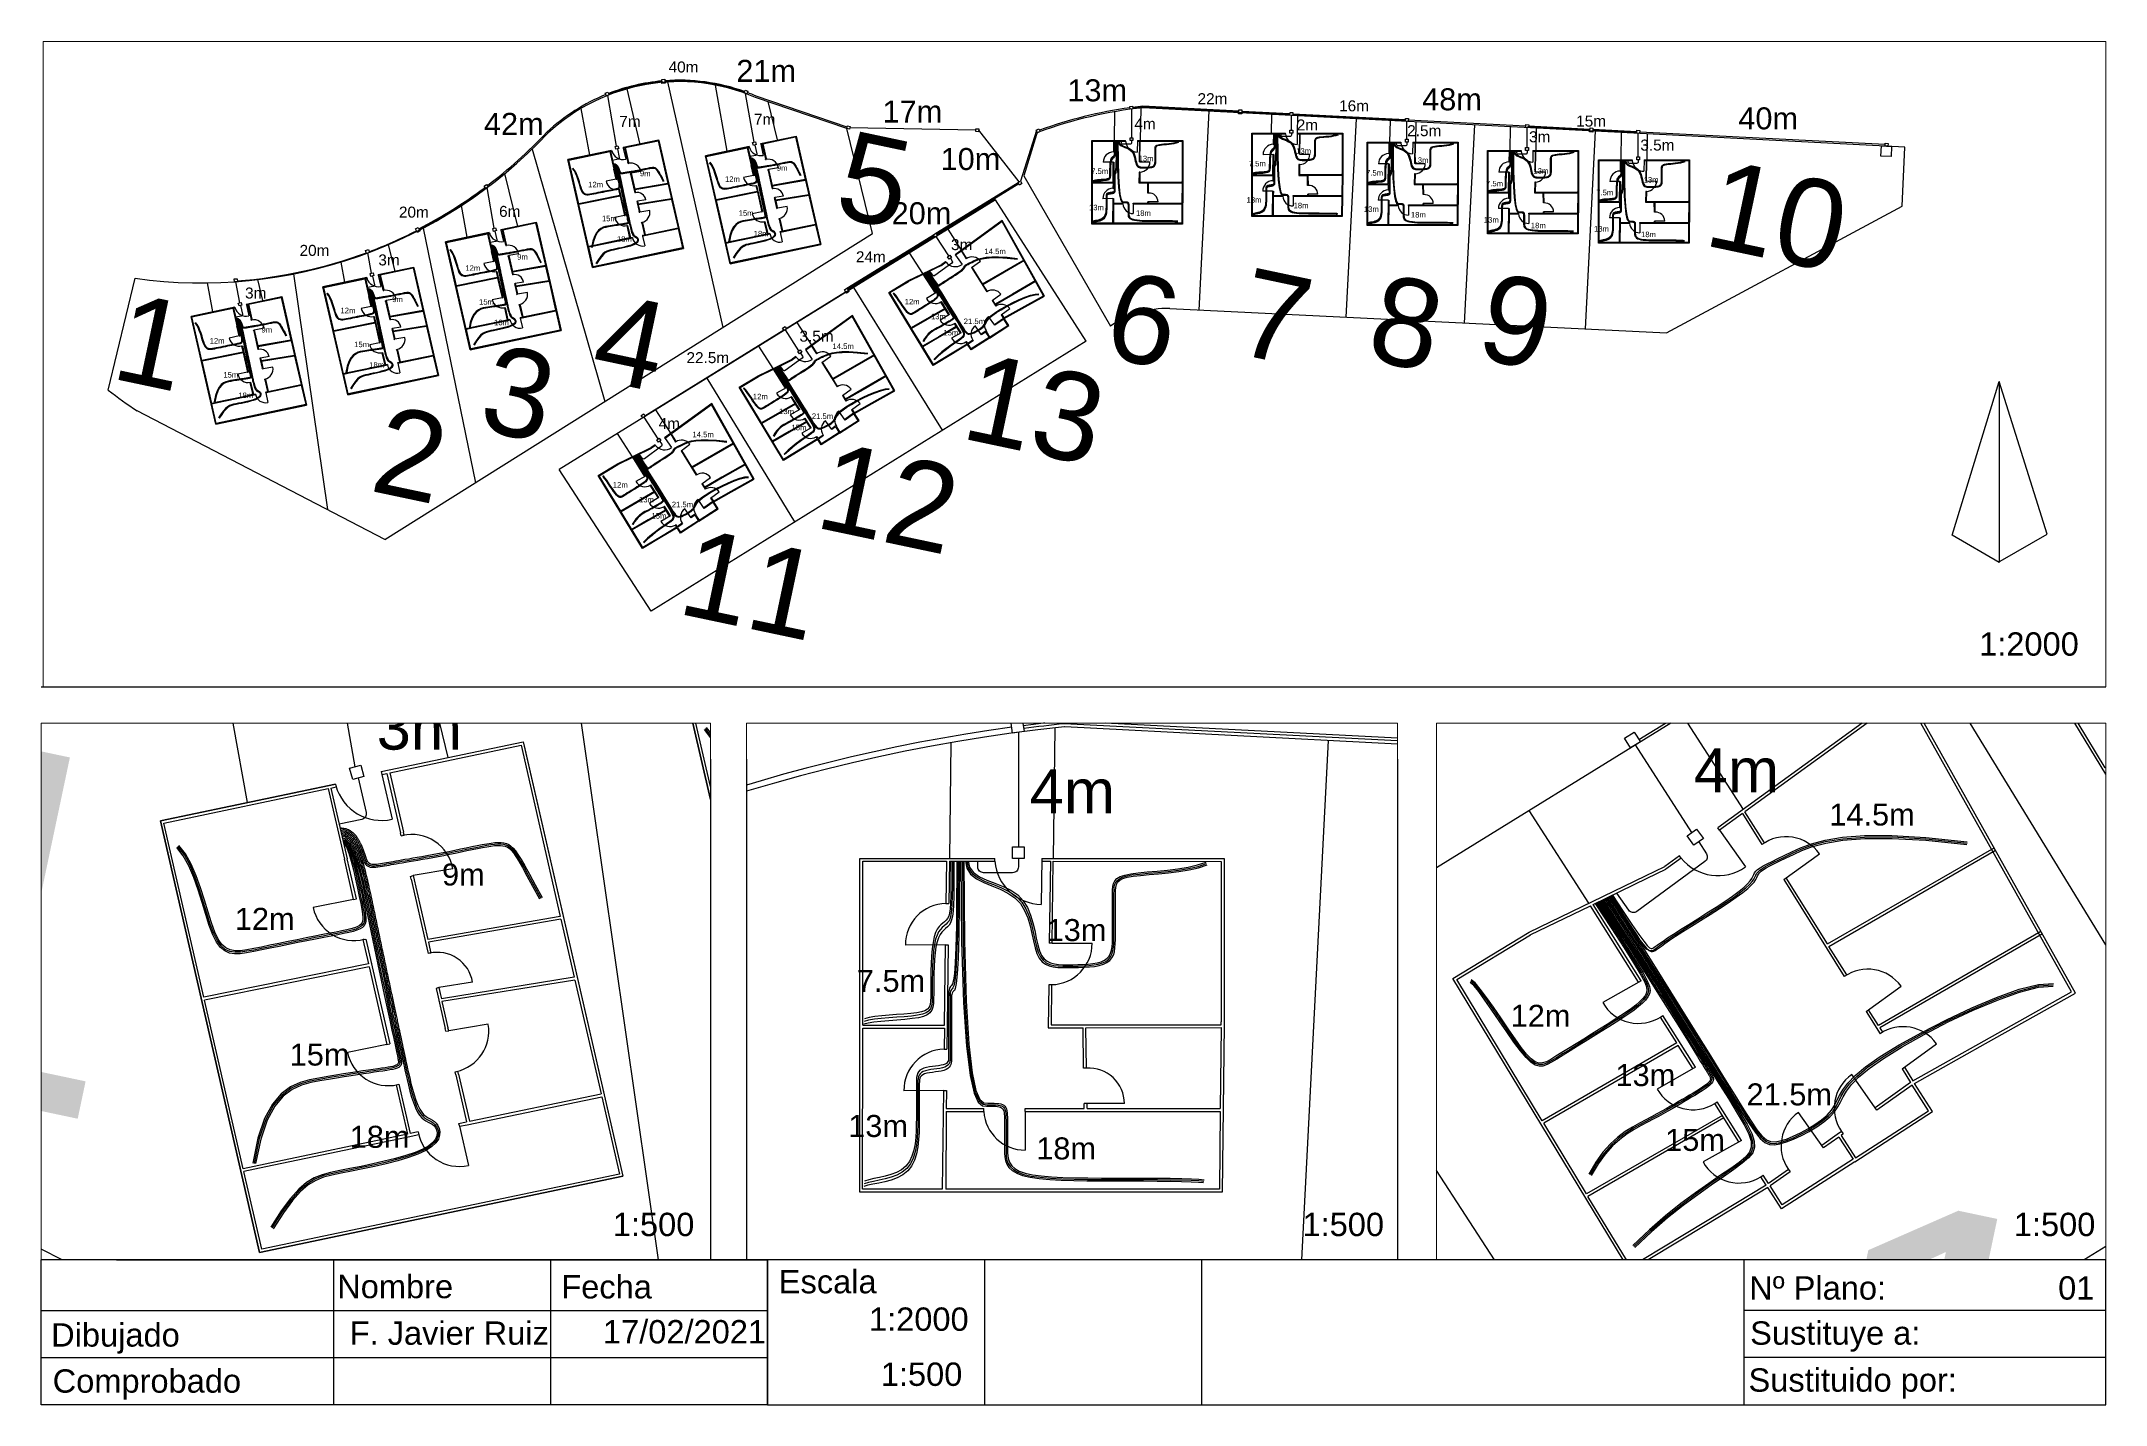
# Paper-space layout 'Presentación1' of a CAD drawing. Header units: millimetres. Extents: x 0 to 285, y 0 to 188.
# The model-space entities are those that its viewports show. They can reach past a viewport. Long polylines and large blocks are cut down to what shows.
import ezdxf

# ---------------------------------------------------------------- set-up
doc = ezdxf.new("R2010")
doc.units = ezdxf.units.MM
for name, color, linetype in [('CI', 3, 'Continuous'), ('CP', 1, 'Continuous'), ('CS', 2, 'Continuous'), ('Finca', 7, 'Continuous')]:
    doc.layers.add(name, color=color, linetype=linetype)
doc.styles.get("Standard").update_dxf_attribs({"font": 'arial.ttf'})

psp = doc.layouts.new('Presentación1')

# ---------------------------------------------------------------- texts
for s, height, p in [('1:2000', 3.226, (267.91, 103.51)), ('1:500', 3.226, (79.01, 23.3)), ('1:500', 3.226, (174.36, 23.3)), ('1:500', 3.226, (272.7, 23.3)), ('Nombre', 3.226, (40.91, 14.72)), ('Fecha', 3.226, (71.89, 14.68)), ('Escala', 3.226, (101.96, 15.39)), ('Nº Plano:                   01', 3.2256, (236.12, 14.52)), ('Dibujado', 3.226, (1.36, 8.03)), ('F. Javier Ruiz', 3.2256, (42.63, 8.28)), ('17/02/2021', 3.226, (77.65, 8.47)), ('1:2000', 3.226, (114.43, 10.21)), ('Sustituye a:', 3.2256, (236.25, 8.29)), ('1:500', 3.226, (116.06, 2.6)), ('Comprobado', 3.226, (1.57, 1.66)), ('Sustituido por:', 3.2256, (236.03, 1.8))]:
    psp.add_text(s, height=height).set_placement(p)

msp = doc.modelspace()

# ---------------------------------------------------------------- texts
at = {"layer": 'CI', "char_height": 0.7598, "attachment_point": 1}
for s, insert in [('13m', (232.151, 113.197)), ('13m', (210.365, 112.15)), ('7.5m', (225.592, 111.441)), ('13m', (248.371, 111.92)), ('9m', (160.344, 110.831)), ('9m', (141.434, 110.079)), ('7.5m', (203.806, 110.394)), ('7.5m', (241.812, 110.165)), ('13m', (264.951, 110.439)), ('12m', (153.184, 109.299)), ('13m', (280.191, 109.203)), ('12m', (134.274, 108.547)), ('7.5m', (258.392, 108.684)), ('7.5m', (273.632, 107.448)), ('13m', (225.293, 106.429)), ('18m', (231.792, 105.655)), ('13m', (203.507, 105.382)), ('13m', (241.513, 105.152)), ('15m', (155.079, 104.611)), ('18m', (210.005, 104.607)), ('18m', (248.011, 104.378)), ('15m', (136.169, 103.859)), ('13m', (258.093, 103.671)), ('18m', (264.591, 102.897)), ('13m', (273.334, 102.435)), ('18m', (157.154, 101.77)), ('18m', (279.832, 101.661)), ('18m', (138.244, 101.018)), ('14.5m', (189.05, 99.32)), ('9m', (124.448, 98.546)), ('12m', (117.288, 97.014)), ('9m', (107.184, 92.681)), ('15m', (119.183, 92.327)), ('12m', (178.034, 92.366)), ('12m', (100.024, 91.149)), ('13m', (181.658, 90.318)), ('18m', (121.258, 89.486)), ('21.5m', (186.189, 89.651)), ('9m', (89.093, 88.482)), ('15m', (183.375, 88.08)), ('12m', (81.933, 86.95)), ('15m', (101.919, 86.461)), ('14.5m', (168.053, 86.207)), ('18m', (103.994, 83.62)), ('15m', (83.828, 82.262)), ('18m', (85.903, 79.421)), ('12m', (157.037, 79.253)), ('13m', (160.661, 77.205)), ('21.5m', (165.192, 76.539)), ('15m', (162.378, 74.967)), ('14.5m', (148.689, 74.009)), ('12m', (137.673, 67.055)), ('13m', (141.298, 65.007)), ('21.5m', (145.828, 64.34)), ('15m', (143.014, 62.768))]:
    msp.add_mtext_dynamic_manual_height_columns(s, width=0.96047, gutter_width=3.799, heights=[0], dxfattribs=dict(at, insert=insert))
at = {"layer": 'CP', "char_height": 3.0391, "attachment_point": 1}
for s, insert in [('21m', (154.749, 125.398)), ('13m', (200.516, 122.712)), ('48m', (249.565, 121.469)), ('17m', (174.964, 119.782)), ('40m', (293.277, 118.838)), ('42m', (119.858, 118.072)), ('10m', (182.988, 113.219)), ('20m', (176.222, 105.725))]:
    msp.add_mtext_dynamic_manual_height_columns(s, width=3.8419, gutter_width=15.195, heights=[0], dxfattribs=dict(at, insert=insert))
at = {"layer": 'CS', "char_height": 1.5195, "attachment_point": 1}
for s, insert in [('40m', (145.388, 125.178)), ('22m', (218.516, 120.796)), ('16m', (238.091, 119.808)), ('7m', (157.196, 117.96)), ('7m', (138.568, 117.655)), ('4m', (209.78, 117.322)), ('2m', (232.231, 117.164)), ('15m', (270.861, 117.704)), ('2.5m', (247.496, 116.374)), ('3m', (264.343, 115.535)), ('3.5m', (279.733, 114.386)), ('20m', (108.108, 105.12)), ('6m', (121.952, 105.222)), ('3m', (184.43, 100.626)), ('20m', (94.366, 99.833)), ('3m', (105.258, 98.512)), ('24m', (171.287, 98.946)), ('3m', (86.834, 93.937)), ('3.5m', (163.481, 87.978)), ('22.5m', (147.862, 85.009)), ('4m', (144.004, 75.915))]:
    msp.add_mtext_dynamic_manual_height_columns(s, width=1.92095, gutter_width=7.598, heights=[0], dxfattribs=dict(at, insert=insert))
at = {"layer": 'Finca'}
for s, height, p in [('5', 12.156, (167.978, 103.877)), ('10', 12.1564, (288.212, 99.862)), ('7', 12.156, (223.342, 84.926)), ('6', 12.156, (205.154, 84.523)), ('9', 12.156, (256.686, 84.321)), ('8', 12.156, (241.53, 84.119)), ('1', 12.156, (68.073, 81.446)), ('4', 12.156, (134.273, 81.447)), ('3', 12.156, (118.796, 74.382)), ('13', 12.1564, (185.539, 73.176)), ('2', 12.156, (103.842, 65.905)), ('12', 12.1564, (165.33, 60.864)), ('11', 12.1564, (146.334, 48.956))]:
    msp.add_text(s, height=height, rotation=348.07261, dxfattribs=at).set_placement(p)

# ---------------------------------------------------------------- linework, layer by layer
at = {"layer": 'CI'}
for points in [[(229.237, 115.209), (229.236, 114.737), (229.235, 114.308), (229.23, 113.958), (229.222, 113.677), (229.208, 113.456), (229.188, 113.285), (229.159, 113.155), (229.12, 113.056), (229.072, 112.98), (229.015, 112.917), (228.953, 112.86), (228.888, 112.802), (228.823, 112.735), (228.761, 112.651), (228.704, 112.543), (228.656, 112.403), (228.617, 112.227), (228.589, 112.019), (228.568, 111.789), (228.554, 111.546), (228.546, 111.297), (228.541, 111.053), (228.54, 110.822), (228.54, 110.611), (228.539, 110.429), (228.531, 110.274), (228.512, 110.145), (228.474, 110.037), (228.411, 109.95), (228.317, 109.88), (228.186, 109.824), (228.012, 109.78), (227.792, 109.747), (227.538, 109.72), (227.264, 109.697), (226.985, 109.676), (226.717, 109.653), (226.475, 109.627), (226.274, 109.595), (226.127, 109.553)], [(229.43, 115.193), (229.424, 113.733), (229.408, 112.623), (229.383, 111.827), (229.353, 111.291), (229.32, 110.962), (229.286, 110.789), (229.253, 110.716), (229.225, 110.693), (229.202, 110.674), (229.185, 110.65), (229.173, 110.621), (229.165, 110.586), (229.16, 110.545), (229.157, 110.496), (229.157, 110.44), (229.156, 110.376), (229.156, 110.303), (229.156, 110.222), (229.156, 110.134), (229.156, 110.04), (229.156, 109.941), (229.156, 109.837), (229.156, 109.73), (229.156, 109.621), (229.156, 109.509), (229.156, 109.398), (229.156, 109.288), (229.156, 109.18), (229.156, 109.077), (229.156, 108.98), (229.156, 108.89), (229.156, 108.808), (229.156, 108.737), (229.156, 108.674), (229.156, 108.619), (229.156, 108.568), (229.156, 108.52), (229.156, 108.474), (229.156, 108.428), (229.156, 108.38), (229.156, 108.328), (229.153, 108.274), (229.147, 108.22), (229.133, 108.166), (229.111, 108.114), (229.078, 108.066), (229.032, 108.023), (228.97, 107.987), (228.893, 107.958), (228.802, 107.936), (228.702, 107.918), (228.599, 107.903), (228.495, 107.889), (228.395, 107.875), (228.304, 107.858), (228.227, 107.837), (228.165, 107.81), (228.119, 107.776), (228.086, 107.736), (228.064, 107.689), (228.05, 107.633), (228.044, 107.57), (228.041, 107.497), (228.041, 107.416), (228.041, 107.325), (228.041, 107.222), (228.041, 107.107), (228.041, 106.978), (228.041, 106.832), (228.041, 106.668), (228.041, 106.485), (228.041, 106.281), (228.04, 106.056), (228.034, 105.816), (228.02, 105.568), (227.991, 105.321), (227.943, 105.081), (227.872, 104.857), (227.773, 104.655), (227.641, 104.485), (227.475, 104.35), (227.281, 104.247), (227.07, 104.17), (226.853, 104.112), (226.64, 104.067), (226.441, 104.028), (226.267, 103.99), (226.128, 103.946)], [(229.187, 115.209), (229.186, 114.739), (229.185, 114.316), (229.18, 113.975), (229.172, 113.705), (229.158, 113.496), (229.138, 113.338), (229.109, 113.22), (229.07, 113.131), (229.022, 113.063), (228.965, 113.006), (228.903, 112.953), (228.838, 112.897), (228.773, 112.83), (228.711, 112.744), (228.654, 112.632), (228.606, 112.487), (228.567, 112.303), (228.539, 112.087), (228.518, 111.849), (228.504, 111.598), (228.496, 111.342), (228.491, 111.092), (228.49, 110.856), (228.49, 110.645), (228.489, 110.464), (228.482, 110.313), (228.463, 110.19), (228.426, 110.09), (228.366, 110.01), (228.276, 109.948), (228.15, 109.9), (227.982, 109.864), (227.77, 109.835), (227.525, 109.812), (227.261, 109.792), (226.991, 109.772), (226.729, 109.751), (226.491, 109.724), (226.29, 109.69), (226.139, 109.646)], [(229.38, 115.193), (229.374, 113.766), (229.358, 112.681), (229.333, 111.902), (229.303, 111.376), (229.27, 111.053), (229.236, 110.88), (229.203, 110.805), (229.175, 110.776), (229.152, 110.75), (229.135, 110.718), (229.123, 110.68), (229.115, 110.636), (229.11, 110.585), (229.107, 110.528), (229.107, 110.464), (229.106, 110.392), (229.106, 110.314), (229.106, 110.229), (229.106, 110.138), (229.106, 110.042), (229.106, 109.942), (229.106, 109.838), (229.106, 109.73), (229.106, 109.621), (229.106, 109.509), (229.106, 109.398), (229.106, 109.288), (229.106, 109.18), (229.106, 109.077), (229.106, 108.98), (229.106, 108.89), (229.106, 108.808), (229.106, 108.737), (229.106, 108.675), (229.106, 108.619), (229.106, 108.57), (229.106, 108.524), (229.106, 108.481), (229.106, 108.439), (229.106, 108.396), (229.106, 108.352), (229.103, 108.306), (229.097, 108.261), (229.083, 108.216), (229.061, 108.174), (229.028, 108.134), (228.982, 108.1), (228.92, 108.07), (228.843, 108.047), (228.752, 108.029), (228.652, 108.013), (228.549, 107.999), (228.445, 107.985), (228.345, 107.968), (228.254, 107.947), (228.177, 107.92), (228.115, 107.886), (228.069, 107.845), (228.036, 107.795), (228.014, 107.739), (228, 107.674), (227.994, 107.601), (227.991, 107.521), (227.991, 107.433), (227.991, 107.336), (227.991, 107.23), (227.991, 107.112), (227.991, 106.982), (227.991, 106.837), (227.991, 106.675), (227.991, 106.496), (227.991, 106.298), (227.99, 106.08), (227.985, 105.848), (227.971, 105.609), (227.943, 105.371), (227.898, 105.14), (227.831, 104.925), (227.737, 104.732), (227.611, 104.568), (227.453, 104.439), (227.268, 104.34), (227.067, 104.265), (226.858, 104.209), (226.652, 104.164), (226.457, 104.125), (226.283, 104.085), (226.139, 104.039)], [(229.137, 115.209), (229.136, 114.742), (229.135, 114.324), (229.13, 113.992), (229.122, 113.733), (229.108, 113.536), (229.088, 113.391), (229.059, 113.284), (229.02, 113.206), (228.972, 113.146), (228.915, 113.095), (228.853, 113.046), (228.788, 112.992), (228.723, 112.924), (228.661, 112.836), (228.604, 112.721), (228.556, 112.57), (228.517, 112.379), (228.489, 112.156), (228.468, 111.909), (228.454, 111.65), (228.446, 111.387), (228.441, 111.131), (228.44, 110.891), (228.44, 110.678), (228.439, 110.499), (228.432, 110.352), (228.414, 110.234), (228.379, 110.142), (228.321, 110.07), (228.234, 110.017), (228.113, 109.977), (227.952, 109.947), (227.749, 109.924), (227.513, 109.905), (227.257, 109.888), (226.996, 109.869), (226.741, 109.848), (226.507, 109.82), (226.306, 109.785), (226.151, 109.738)], [(229.337, 115.193), (229.337, 115.053), (229.336, 114.935), (229.336, 114.849), (229.336, 114.787), (229.336, 114.745), (229.336, 114.714), (229.336, 114.69), (229.336, 114.665), (229.336, 114.636), (229.336, 114.601), (229.336, 114.562), (229.336, 114.522), (229.335, 114.482), (229.335, 114.444), (229.335, 114.409), (229.335, 114.379), (229.335, 114.355), (229.335, 114.336), (229.335, 114.32), (229.335, 114.305), (229.335, 114.29), (229.334, 114.271), (229.334, 114.248), (229.334, 114.219), (229.333, 114.183), (229.333, 114.141), (229.332, 114.098), (229.332, 114.055), (229.331, 114.016), (229.331, 113.985), (229.331, 113.963), (229.33, 113.955), (229.324, 112.959), (229.308, 112.209), (229.283, 111.67), (229.253, 111.305), (229.22, 111.078), (229.186, 110.952), (229.153, 110.891), (229.125, 110.859), (229.102, 110.827), (229.085, 110.787), (229.073, 110.74), (229.065, 110.686), (229.06, 110.626), (229.057, 110.56), (229.057, 110.487), (229.056, 110.409), (229.056, 110.325), (229.056, 110.236), (229.056, 110.142), (229.056, 110.044), (229.056, 109.943), (229.056, 109.838), (229.056, 109.73), (229.056, 109.621), (229.056, 109.509), (229.056, 109.398), (229.056, 109.288), (229.056, 109.18), (229.056, 109.077), (229.056, 108.98), (229.056, 108.89), (229.056, 108.808), (229.056, 108.737), (229.056, 108.675), (229.056, 108.62), (229.056, 108.572), (229.056, 108.528), (229.056, 108.488), (229.056, 108.45), (229.056, 108.413), (229.056, 108.376), (229.053, 108.338), (229.047, 108.301), (229.033, 108.266), (229.011, 108.233), (228.978, 108.203), (228.932, 108.176), (228.87, 108.154), (228.793, 108.136), (228.702, 108.121), (228.602, 108.108), (228.499, 108.095), (228.395, 108.08), (228.295, 108.06), (228.204, 108.036), (228.127, 108.003), (228.065, 107.963), (228.019, 107.913), (227.986, 107.855), (227.964, 107.789), (227.95, 107.715), (227.944, 107.633), (227.941, 107.545), (227.941, 107.449), (227.941, 107.347), (227.941, 107.237), (227.941, 107.117), (227.941, 106.986), (227.941, 106.842), (227.941, 106.683), (227.941, 106.507), (227.941, 106.314), (227.94, 106.103), (227.935, 105.879), (227.922, 105.65), (227.896, 105.421), (227.853, 105.2), (227.789, 104.993), (227.7, 104.808), (227.581, 104.651), (227.431, 104.527), (227.256, 104.433), (227.064, 104.361), (226.864, 104.306), (226.664, 104.261), (226.473, 104.221), (226.299, 104.18), (226.151, 104.131)], [(229.481, 115.193), (229.504, 112.408), (229.571, 110.303), (229.67, 108.794), (229.795, 107.783), (229.935, 107.17), (230.083, 106.855), (230.229, 106.739), (230.365, 106.723), (230.485, 106.722), (230.586, 106.721), (230.672, 106.718), (230.744, 106.712), (230.803, 106.702), (230.851, 106.687), (230.889, 106.666), (230.919, 106.638), (230.942, 106.602), (230.96, 106.558), (230.972, 106.506), (230.981, 106.447), (230.986, 106.381), (230.988, 106.307), (230.989, 106.226), (230.989, 106.138), (230.989, 106.043), (230.989, 105.941), (230.989, 105.834), (230.989, 105.722), (230.989, 105.604), (230.989, 105.483), (230.989, 105.358), (230.989, 105.23), (230.991, 105.099), (230.999, 104.969), (231.022, 104.841), (231.067, 104.718), (231.142, 104.602), (231.253, 104.497), (231.407, 104.404), (231.613, 104.326), (231.875, 104.264), (232.189, 104.218), (232.549, 104.185), (232.948, 104.163), (233.38, 104.149), (233.838, 104.143), (234.316, 104.14), (234.808, 104.14), (235.305, 104.14), (235.797, 104.139), (236.269, 104.137), (236.708, 104.132), (237.101, 104.125), (237.434, 104.115), (237.694, 104.1), (237.868, 104.081)], [(229.531, 115.193), (229.553, 112.424), (229.617, 110.332), (229.712, 108.832), (229.832, 107.827), (229.967, 107.217), (230.11, 106.904), (230.253, 106.789), (230.386, 106.773), (230.505, 106.772), (230.607, 106.771), (230.696, 106.768), (230.771, 106.761), (230.833, 106.75), (230.885, 106.733), (230.927, 106.71), (230.961, 106.679), (230.987, 106.64), (231.006, 106.592), (231.02, 106.536), (231.03, 106.472), (231.035, 106.401), (231.038, 106.323), (231.039, 106.238), (231.039, 106.146), (231.039, 106.048), (231.039, 105.945), (231.039, 105.837), (231.039, 105.724), (231.039, 105.607), (231.039, 105.487), (231.039, 105.363), (231.039, 105.238), (231.041, 105.111), (231.049, 104.985), (231.072, 104.861), (231.116, 104.743), (231.19, 104.632), (231.299, 104.531), (231.452, 104.442), (231.655, 104.367), (231.913, 104.309), (232.223, 104.265), (232.579, 104.233), (232.973, 104.212), (233.4, 104.199), (233.854, 104.192), (234.329, 104.19), (234.817, 104.19), (235.312, 104.19), (235.802, 104.189), (236.274, 104.186), (236.713, 104.182), (237.106, 104.175), (237.44, 104.164), (237.701, 104.15), (237.877, 104.13)], [(229.581, 115.193), (229.602, 112.441), (229.663, 110.361), (229.754, 108.87), (229.869, 107.871), (229.999, 107.265), (230.137, 106.954), (230.276, 106.839), (230.407, 106.823), (230.525, 106.822), (230.629, 106.821), (230.719, 106.817), (230.797, 106.81), (230.864, 106.798), (230.919, 106.78), (230.965, 106.754), (231.002, 106.721), (231.031, 106.678), (231.053, 106.626), (231.068, 106.566), (231.078, 106.497), (231.085, 106.422), (231.088, 106.339), (231.089, 106.25), (231.089, 106.155), (231.089, 106.054), (231.089, 105.949), (231.089, 105.839), (231.089, 105.726), (231.089, 105.609), (231.089, 105.49), (231.089, 105.369), (231.089, 105.246), (231.091, 105.123), (231.099, 105.001), (231.121, 104.882), (231.165, 104.768), (231.238, 104.662), (231.345, 104.565), (231.496, 104.48), (231.696, 104.409), (231.951, 104.353), (232.257, 104.311), (232.608, 104.281), (232.998, 104.261), (233.421, 104.249), (233.871, 104.242), (234.341, 104.24), (234.827, 104.24), (235.32, 104.24), (235.808, 104.239), (236.278, 104.236), (236.717, 104.232), (237.111, 104.225), (237.446, 104.214), (237.709, 104.199), (237.886, 104.179)], [(229.633, 115.193), (229.681, 114.942), (229.818, 114.736), (230.022, 114.576), (230.274, 114.445), (230.552, 114.329), (230.837, 114.214), (231.108, 114.083), (231.346, 113.922), (231.535, 113.721), (231.68, 113.485), (231.788, 113.227), (231.87, 112.958), (231.935, 112.688), (231.99, 112.43), (232.045, 112.194), (232.11, 111.993), (232.191, 111.834), (232.289, 111.714), (232.402, 111.628), (232.531, 111.571), (232.673, 111.536), (232.828, 111.518), (232.994, 111.511), (233.17, 111.51), (233.356, 111.511), (233.546, 111.513), (233.736, 111.519), (233.922, 111.532), (234.099, 111.552), (234.262, 111.583), (234.407, 111.625), (234.53, 111.682), (234.626, 111.754), (234.698, 111.842), (234.75, 111.944), (234.785, 112.061), (234.806, 112.19), (234.817, 112.332), (234.821, 112.486), (234.821, 112.651), (234.821, 112.826), (234.821, 113.007), (234.821, 113.192), (234.821, 113.376), (234.821, 113.557), (234.821, 113.73), (234.821, 113.891), (234.821, 114.038), (234.822, 114.168), (234.831, 114.28), (234.853, 114.377), (234.897, 114.459), (234.97, 114.528), (235.078, 114.585), (235.228, 114.631), (235.429, 114.668), (235.683, 114.697), (235.982, 114.723), (236.312, 114.75), (236.661, 114.783), (237.016, 114.825), (237.365, 114.883), (237.695, 114.96), (237.992, 115.062)], [(229.684, 115.193), (229.731, 114.959), (229.868, 114.765), (230.072, 114.613), (230.324, 114.489), (230.602, 114.377), (230.887, 114.263), (231.158, 114.133), (231.396, 113.972), (231.585, 113.771), (231.729, 113.535), (231.838, 113.277), (231.919, 113.008), (231.983, 112.738), (232.036, 112.48), (232.09, 112.244), (232.152, 112.043), (232.229, 111.884), (232.323, 111.764), (232.432, 111.678), (232.555, 111.621), (232.691, 111.586), (232.84, 111.568), (233, 111.561), (233.17, 111.56), (233.349, 111.561), (233.533, 111.563), (233.718, 111.569), (233.898, 111.581), (234.07, 111.6), (234.228, 111.629), (234.369, 111.67), (234.488, 111.724), (234.581, 111.792), (234.652, 111.876), (234.702, 111.974), (234.736, 112.086), (234.756, 112.21), (234.767, 112.348), (234.771, 112.498), (234.771, 112.659), (234.771, 112.831), (234.771, 113.011), (234.771, 113.194), (234.771, 113.379), (234.771, 113.559), (234.771, 113.733), (234.771, 113.897), (234.771, 114.047), (234.772, 114.18), (234.781, 114.296), (234.804, 114.397), (234.848, 114.484), (234.922, 114.558), (235.032, 114.619), (235.185, 114.67), (235.389, 114.71), (235.647, 114.742), (235.951, 114.77), (236.285, 114.798), (236.639, 114.831), (236.997, 114.874), (237.348, 114.931), (237.678, 115.008), (237.973, 115.108)], [(229.734, 115.193), (229.781, 114.975), (229.918, 114.794), (230.122, 114.651), (230.374, 114.533), (230.652, 114.424), (230.937, 114.312), (231.208, 114.183), (231.446, 114.022), (231.635, 113.821), (231.779, 113.585), (231.887, 113.327), (231.968, 113.058), (232.031, 112.788), (232.083, 112.53), (232.134, 112.294), (232.193, 112.093), (232.267, 111.934), (232.357, 111.814), (232.461, 111.728), (232.579, 111.671), (232.709, 111.636), (232.852, 111.618), (233.006, 111.611), (233.17, 111.61), (233.343, 111.611), (233.521, 111.613), (233.7, 111.619), (233.874, 111.63), (234.04, 111.648), (234.194, 111.676), (234.331, 111.714), (234.446, 111.765), (234.537, 111.831), (234.605, 111.91), (234.654, 112.004), (234.687, 112.111), (234.707, 112.231), (234.717, 112.364), (234.721, 112.51), (234.721, 112.667), (234.721, 112.837), (234.721, 113.015), (234.721, 113.197), (234.721, 113.381), (234.721, 113.562), (234.721, 113.737), (234.721, 113.903), (234.721, 114.055), (234.722, 114.192), (234.731, 114.312), (234.754, 114.418), (234.8, 114.509), (234.875, 114.587), (234.986, 114.653), (235.142, 114.708), (235.349, 114.752), (235.612, 114.786), (235.919, 114.816), (236.259, 114.846), (236.616, 114.879), (236.978, 114.923), (237.331, 114.98), (237.661, 115.055), (237.954, 115.154)], [(207.351, 114.147), (207.345, 112.697), (207.328, 111.587), (207.304, 110.791), (207.274, 110.255), (207.24, 109.926), (207.206, 109.752), (207.174, 109.68), (207.145, 109.657), (207.123, 109.638), (207.106, 109.614), (207.093, 109.585), (207.085, 109.55), (207.08, 109.508), (207.078, 109.46), (207.077, 109.404), (207.077, 109.339), (207.077, 109.267), (207.077, 109.186), (207.077, 109.098), (207.077, 109.004), (207.077, 108.905), (207.077, 108.801), (207.077, 108.694), (207.077, 108.584), (207.077, 108.473), (207.077, 108.362), (207.077, 108.251), (207.077, 108.144), (207.077, 108.041), (207.077, 107.943), (207.077, 107.853), (207.077, 107.772), (207.077, 107.701), (207.077, 107.638), (207.077, 107.582), (207.077, 107.531), (207.077, 107.484), (207.077, 107.438), (207.077, 107.392), (207.077, 107.344), (207.076, 107.292), (207.074, 107.238), (207.067, 107.184), (207.053, 107.13), (207.031, 107.078), (206.998, 107.03), (206.952, 106.987), (206.891, 106.951), (206.813, 106.922), (206.722, 106.9), (206.623, 106.882), (206.519, 106.867), (206.415, 106.853), (206.315, 106.839), (206.225, 106.822), (206.147, 106.801), (206.086, 106.774), (206.039, 106.74), (206.006, 106.7), (205.984, 106.652), (205.971, 106.597), (205.964, 106.533), (205.961, 106.461), (205.961, 106.38), (205.961, 106.289), (205.961, 106.186), (205.961, 106.071), (205.961, 105.941), (205.961, 105.795), (205.961, 105.632), (205.961, 105.449), (205.961, 105.245), (205.96, 105.02), (205.955, 104.78), (205.94, 104.532), (205.911, 104.284), (205.863, 104.045), (205.792, 103.82), (205.693, 103.619), (205.562, 103.448), (205.395, 103.314), (205.201, 103.211), (204.99, 103.133), (204.773, 103.075), (204.56, 103.03), (204.361, 102.992), (204.187, 102.954), (204.048, 102.91)], [(207.157, 114.147), (207.157, 113.701), (207.155, 113.272), (207.151, 112.922), (207.142, 112.641), (207.129, 112.42), (207.108, 112.249), (207.079, 112.119), (207.041, 112.02), (206.992, 111.943), (206.936, 111.88), (206.873, 111.824), (206.808, 111.766), (206.744, 111.699), (206.681, 111.615), (206.625, 111.507), (206.576, 111.367), (206.538, 111.19), (206.509, 110.983), (206.488, 110.753), (206.474, 110.509), (206.466, 110.261), (206.462, 110.017), (206.46, 109.785), (206.46, 109.575), (206.459, 109.393), (206.452, 109.238), (206.432, 109.109), (206.394, 109.001), (206.331, 108.914), (206.237, 108.843), (206.107, 108.788), (205.932, 108.744), (205.712, 108.71), (205.458, 108.683), (205.184, 108.661), (204.906, 108.639), (204.638, 108.617), (204.396, 108.591), (204.194, 108.559), (204.048, 108.517)], [(207.301, 114.147), (207.295, 112.73), (207.278, 111.645), (207.254, 110.865), (207.224, 110.34), (207.19, 110.017), (207.156, 109.844), (207.124, 109.769), (207.095, 109.74), (207.073, 109.714), (207.056, 109.682), (207.043, 109.644), (207.035, 109.6), (207.03, 109.549), (207.028, 109.492), (207.027, 109.427), (207.027, 109.356), (207.027, 109.278), (207.027, 109.193), (207.027, 109.102), (207.027, 109.006), (207.027, 108.906), (207.027, 108.801), (207.027, 108.694), (207.027, 108.584), (207.027, 108.473), (207.027, 108.362), (207.027, 108.251), (207.027, 108.144), (207.027, 108.041), (207.027, 107.943), (207.027, 107.853), (207.027, 107.772), (207.027, 107.701), (207.027, 107.638), (207.027, 107.583), (207.027, 107.534), (207.027, 107.488), (207.027, 107.445), (207.027, 107.403), (207.027, 107.36), (207.026, 107.316), (207.024, 107.27), (207.017, 107.224), (207.003, 107.18), (206.981, 107.137), (206.948, 107.098), (206.902, 107.063), (206.841, 107.034), (206.763, 107.011), (206.672, 106.992), (206.573, 106.977), (206.469, 106.963), (206.365, 106.948), (206.265, 106.931), (206.175, 106.911), (206.097, 106.884), (206.036, 106.85), (205.989, 106.808), (205.956, 106.759), (205.934, 106.702), (205.921, 106.638), (205.914, 106.565), (205.911, 106.485), (205.911, 106.396), (205.911, 106.3), (205.911, 106.194), (205.911, 106.076), (205.911, 105.945), (205.911, 105.8), (205.911, 105.639), (205.911, 105.46), (205.911, 105.262), (205.91, 105.043), (205.905, 104.811), (205.891, 104.573), (205.864, 104.334), (205.818, 104.104), (205.751, 103.889), (205.657, 103.696), (205.532, 103.532), (205.373, 103.402), (205.189, 103.304), (204.987, 103.229), (204.779, 103.172), (204.572, 103.128), (204.377, 103.089), (204.203, 103.049), (204.06, 103.003)], [(207.107, 114.147), (207.107, 113.703), (207.105, 113.28), (207.101, 112.939), (207.092, 112.669), (207.079, 112.46), (207.058, 112.302), (207.029, 112.184), (206.991, 112.095), (206.942, 112.027), (206.886, 111.97), (206.823, 111.917), (206.758, 111.861), (206.694, 111.793), (206.631, 111.708), (206.575, 111.596), (206.526, 111.451), (206.488, 111.267), (206.459, 111.051), (206.438, 110.813), (206.424, 110.561), (206.416, 110.306), (206.412, 110.056), (206.41, 109.82), (206.41, 109.608), (206.409, 109.428), (206.402, 109.277), (206.383, 109.153), (206.346, 109.053), (206.286, 108.974), (206.196, 108.912), (206.07, 108.864), (205.902, 108.828), (205.691, 108.799), (205.445, 108.776), (205.181, 108.756), (204.911, 108.736), (204.65, 108.714), (204.411, 108.688), (204.21, 108.653), (204.06, 108.609)], [(207.057, 114.147), (207.057, 113.705), (207.055, 113.288), (207.051, 112.956), (207.042, 112.697), (207.029, 112.5), (207.008, 112.354), (206.979, 112.248), (206.941, 112.17), (206.892, 112.11), (206.836, 112.059), (206.773, 112.01), (206.708, 111.955), (206.644, 111.888), (206.581, 111.8), (206.525, 111.685), (206.476, 111.534), (206.438, 111.343), (206.409, 111.12), (206.388, 110.873), (206.374, 110.614), (206.366, 110.351), (206.362, 110.095), (206.36, 109.855), (206.36, 109.642), (206.359, 109.463), (206.352, 109.316), (206.334, 109.198), (206.299, 109.105), (206.241, 109.034), (206.154, 108.98), (206.033, 108.941), (205.872, 108.911), (205.669, 108.888), (205.433, 108.869), (205.178, 108.852), (204.916, 108.833), (204.662, 108.812), (204.427, 108.784), (204.226, 108.748), (204.071, 108.702)], [(207.257, 114.147), (207.257, 114.017), (207.257, 113.899), (207.257, 113.812), (207.257, 113.751), (207.257, 113.708), (207.257, 113.678), (207.257, 113.654), (207.256, 113.629), (207.256, 113.599), (207.256, 113.564), (207.256, 113.526), (207.256, 113.486), (207.256, 113.446), (207.256, 113.408), (207.256, 113.373), (207.255, 113.343), (207.255, 113.319), (207.255, 113.3), (207.255, 113.284), (207.255, 113.269), (207.255, 113.253), (207.255, 113.235), (207.254, 113.212), (207.254, 113.183), (207.254, 113.147), (207.253, 113.105), (207.253, 113.061), (207.252, 113.019), (207.252, 112.98), (207.251, 112.948), (207.251, 112.927), (207.251, 112.919), (207.245, 111.922), (207.228, 111.173), (207.204, 110.634), (207.174, 110.269), (207.14, 110.041), (207.106, 109.916), (207.074, 109.855), (207.045, 109.823), (207.023, 109.79), (207.006, 109.75), (206.993, 109.703), (206.985, 109.65), (206.98, 109.59), (206.978, 109.523), (206.977, 109.451), (206.977, 109.373), (206.977, 109.289), (206.977, 109.2), (206.977, 109.106), (206.977, 109.008), (206.977, 108.907), (206.977, 108.802), (206.977, 108.694), (206.977, 108.584), (206.977, 108.473), (206.977, 108.362), (206.977, 108.251), (206.977, 108.144), (206.977, 108.041), (206.977, 107.943), (206.977, 107.853), (206.977, 107.772), (206.977, 107.701), (206.977, 107.639), (206.977, 107.584), (206.977, 107.536), (206.977, 107.492), (206.977, 107.452), (206.977, 107.414), (206.977, 107.377), (206.976, 107.339), (206.974, 107.302), (206.967, 107.265), (206.953, 107.23), (206.931, 107.197), (206.898, 107.166), (206.852, 107.14), (206.791, 107.117), (206.713, 107.1), (206.622, 107.085), (206.523, 107.072), (206.419, 107.059), (206.315, 107.043), (206.215, 107.024), (206.125, 106.999), (206.047, 106.967), (205.986, 106.926), (205.939, 106.877), (205.906, 106.819), (205.884, 106.752), (205.871, 106.678), (205.864, 106.597), (205.861, 106.508), (205.861, 106.413), (205.861, 106.311), (205.861, 106.201), (205.861, 106.081), (205.861, 105.95), (205.861, 105.805), (205.861, 105.646), (205.861, 105.471), (205.861, 105.278), (205.86, 105.067), (205.855, 104.843), (205.842, 104.613), (205.816, 104.384), (205.773, 104.163), (205.709, 103.957), (205.62, 103.772), (205.502, 103.615), (205.351, 103.491), (205.176, 103.396), (204.984, 103.324), (204.784, 103.269), (204.584, 103.225), (204.393, 103.185), (204.219, 103.144), (204.072, 103.095)], [(207.401, 114.147), (207.425, 111.371), (207.491, 109.266), (207.591, 107.758), (207.715, 106.747), (207.855, 106.134), (208.003, 105.819), (208.15, 105.703), (208.286, 105.686), (208.405, 105.686), (208.507, 105.685), (208.593, 105.682), (208.664, 105.676), (208.723, 105.666), (208.771, 105.65), (208.809, 105.629), (208.839, 105.601), (208.863, 105.565), (208.88, 105.522), (208.893, 105.47), (208.901, 105.411), (208.906, 105.345), (208.909, 105.271), (208.91, 105.19), (208.91, 105.102), (208.91, 105.007), (208.91, 104.905), (208.91, 104.798), (208.91, 104.685), (208.91, 104.568), (208.91, 104.447), (208.91, 104.322), (208.91, 104.193), (208.911, 104.063), (208.919, 103.933), (208.943, 103.805), (208.988, 103.682), (209.062, 103.566), (209.173, 103.461), (209.328, 103.368), (209.533, 103.29), (209.795, 103.228), (210.11, 103.182), (210.469, 103.149), (210.868, 103.127), (211.3, 103.113), (211.758, 103.106), (212.236, 103.104), (212.728, 103.103), (213.226, 103.103), (213.717, 103.102), (214.189, 103.1), (214.628, 103.096), (215.021, 103.089), (215.354, 103.078), (215.615, 103.064), (215.789, 103.044)], [(207.451, 114.147), (207.474, 111.388), (207.537, 109.295), (207.633, 107.796), (207.752, 106.791), (207.887, 106.181), (208.03, 105.868), (208.173, 105.753), (208.307, 105.736), (208.425, 105.736), (208.528, 105.735), (208.616, 105.731), (208.691, 105.725), (208.754, 105.714), (208.805, 105.697), (208.847, 105.674), (208.881, 105.643), (208.907, 105.604), (208.926, 105.556), (208.94, 105.5), (208.95, 105.436), (208.956, 105.365), (208.958, 105.287), (208.96, 105.202), (208.96, 105.11), (208.96, 105.012), (208.96, 104.909), (208.96, 104.8), (208.96, 104.688), (208.96, 104.571), (208.96, 104.45), (208.96, 104.327), (208.96, 104.202), (208.961, 104.075), (208.969, 103.949), (208.992, 103.825), (209.037, 103.707), (209.11, 103.596), (209.219, 103.495), (209.372, 103.406), (209.575, 103.331), (209.834, 103.273), (210.144, 103.228), (210.499, 103.197), (210.893, 103.176), (211.321, 103.163), (211.775, 103.156), (212.249, 103.154), (212.737, 103.153), (213.233, 103.153), (213.723, 103.152), (214.194, 103.15), (214.633, 103.146), (215.026, 103.139), (215.36, 103.128), (215.622, 103.113), (215.797, 103.094)], [(207.501, 114.147), (207.523, 111.404), (207.583, 109.324), (207.674, 107.834), (207.789, 106.835), (207.919, 106.229), (208.058, 105.917), (208.196, 105.803), (208.327, 105.786), (208.445, 105.786), (208.549, 105.785), (208.639, 105.781), (208.717, 105.774), (208.784, 105.762), (208.84, 105.743), (208.886, 105.718), (208.923, 105.685), (208.951, 105.642), (208.973, 105.59), (208.988, 105.53), (208.999, 105.461), (209.005, 105.385), (209.008, 105.303), (209.01, 105.213), (209.01, 105.118), (209.01, 105.018), (209.01, 104.913), (209.01, 104.803), (209.01, 104.69), (209.01, 104.573), (209.01, 104.454), (209.01, 104.333), (209.01, 104.21), (209.011, 104.087), (209.019, 103.964), (209.042, 103.845), (209.086, 103.732), (209.158, 103.626), (209.266, 103.529), (209.416, 103.444), (209.617, 103.373), (209.872, 103.317), (210.178, 103.275), (210.529, 103.245), (210.919, 103.225), (211.341, 103.212), (211.791, 103.206), (212.261, 103.204), (212.747, 103.203), (213.24, 103.203), (213.728, 103.202), (214.199, 103.2), (214.638, 103.196), (215.031, 103.189), (215.366, 103.178), (215.629, 103.163), (215.806, 103.143)], [(207.556, 114.147), (207.601, 113.906), (207.738, 113.7), (207.943, 113.539), (208.194, 113.409), (208.472, 113.293), (208.757, 113.178), (209.028, 113.047), (209.266, 112.886), (209.455, 112.685), (209.6, 112.449), (209.709, 112.191), (209.791, 111.921), (209.855, 111.652), (209.91, 111.394), (209.966, 111.158), (210.03, 110.957), (210.111, 110.797), (210.209, 110.678), (210.323, 110.592), (210.451, 110.534), (210.593, 110.5), (210.748, 110.482), (210.914, 110.475), (211.091, 110.474), (211.276, 110.474), (211.466, 110.477), (211.656, 110.483), (211.842, 110.496), (212.019, 110.516), (212.182, 110.547), (212.328, 110.589), (212.45, 110.646), (212.546, 110.718), (212.619, 110.806), (212.67, 110.908), (212.705, 111.024), (212.726, 111.154), (212.737, 111.296), (212.741, 111.45), (212.742, 111.615), (212.742, 111.789), (212.742, 111.971), (212.742, 112.156), (212.742, 112.34), (212.742, 112.521), (212.742, 112.694), (212.742, 112.855), (212.742, 113.002), (212.743, 113.132), (212.751, 113.244), (212.774, 113.341), (212.818, 113.423), (212.89, 113.492), (212.998, 113.549), (213.149, 113.595), (213.349, 113.632), (213.604, 113.661), (213.902, 113.687), (214.232, 113.714), (214.581, 113.746), (214.937, 113.789), (215.285, 113.847), (215.615, 113.924), (215.913, 114.025)], [(207.606, 114.147), (207.651, 113.923), (207.788, 113.729), (207.993, 113.577), (208.244, 113.453), (208.522, 113.341), (208.807, 113.227), (209.078, 113.097), (209.316, 112.936), (209.505, 112.735), (209.65, 112.499), (209.758, 112.241), (209.84, 111.971), (209.903, 111.702), (209.957, 111.444), (210.01, 111.208), (210.072, 111.007), (210.149, 110.847), (210.243, 110.728), (210.352, 110.642), (210.475, 110.584), (210.612, 110.55), (210.76, 110.532), (210.92, 110.525), (211.091, 110.524), (211.27, 110.524), (211.454, 110.527), (211.638, 110.533), (211.818, 110.545), (211.99, 110.564), (212.148, 110.593), (212.289, 110.634), (212.408, 110.687), (212.502, 110.756), (212.572, 110.84), (212.622, 110.938), (212.656, 111.049), (212.677, 111.174), (212.687, 111.312), (212.691, 111.461), (212.692, 111.623), (212.692, 111.795), (212.692, 111.975), (212.692, 112.158), (212.692, 112.342), (212.692, 112.523), (212.692, 112.697), (212.692, 112.861), (212.692, 113.011), (212.693, 113.144), (212.701, 113.26), (212.724, 113.361), (212.769, 113.448), (212.842, 113.522), (212.952, 113.583), (213.105, 113.633), (213.309, 113.674), (213.568, 113.706), (213.871, 113.733), (214.206, 113.762), (214.559, 113.795), (214.918, 113.838), (215.268, 113.895), (215.598, 113.971), (215.893, 114.072)], [(207.656, 114.147), (207.701, 113.939), (207.838, 113.758), (208.043, 113.615), (208.294, 113.496), (208.572, 113.388), (208.857, 113.276), (209.128, 113.147), (209.366, 112.986), (209.555, 112.785), (209.7, 112.549), (209.808, 112.291), (209.889, 112.021), (209.951, 111.752), (210.003, 111.494), (210.055, 111.258), (210.114, 111.057), (210.188, 110.897), (210.277, 110.778), (210.381, 110.692), (210.499, 110.634), (210.63, 110.6), (210.773, 110.582), (210.927, 110.575), (211.091, 110.574), (211.264, 110.574), (211.441, 110.577), (211.62, 110.582), (211.794, 110.593), (211.961, 110.612), (212.114, 110.639), (212.251, 110.678), (212.367, 110.729), (212.457, 110.794), (212.526, 110.874), (212.574, 110.967), (212.607, 111.074), (212.627, 111.194), (212.637, 111.328), (212.641, 111.473), (212.642, 111.631), (212.642, 111.801), (212.642, 111.978), (212.642, 112.161), (212.642, 112.344), (212.642, 112.526), (212.642, 112.701), (212.642, 112.866), (212.642, 113.019), (212.643, 113.155), (212.651, 113.276), (212.675, 113.381), (212.72, 113.473), (212.795, 113.551), (212.906, 113.617), (213.062, 113.671), (213.269, 113.715), (213.532, 113.75), (213.84, 113.78), (214.179, 113.809), (214.537, 113.843), (214.899, 113.886), (215.251, 113.943), (215.581, 114.019), (215.874, 114.118)], [(245.391, 113.921), (245.385, 112.466), (245.369, 111.357), (245.344, 110.56), (245.314, 110.024), (245.281, 109.696), (245.247, 109.522), (245.214, 109.45), (245.186, 109.426), (245.163, 109.407), (245.146, 109.384), (245.134, 109.354), (245.126, 109.319), (245.121, 109.278), (245.118, 109.23), (245.117, 109.173), (245.117, 109.109), (245.117, 109.036), (245.117, 108.955), (245.117, 108.868), (245.117, 108.774), (245.117, 108.674), (245.117, 108.571), (245.117, 108.464), (245.117, 108.354), (245.117, 108.243), (245.117, 108.131), (245.117, 108.021), (245.117, 107.913), (245.117, 107.81), (245.117, 107.713), (245.117, 107.623), (245.117, 107.542), (245.117, 107.47), (245.117, 107.408), (245.117, 107.352), (245.117, 107.301), (245.117, 107.254), (245.117, 107.208), (245.117, 107.161), (245.117, 107.113), (245.117, 107.062), (245.114, 107.008), (245.107, 106.953), (245.094, 106.899), (245.072, 106.848), (245.039, 106.8), (244.993, 106.757), (244.931, 106.72), (244.853, 106.692), (244.763, 106.669), (244.663, 106.652), (244.559, 106.637), (244.455, 106.623), (244.356, 106.608), (244.265, 106.591), (244.187, 106.57), (244.126, 106.543), (244.08, 106.51), (244.047, 106.47), (244.025, 106.422), (244.011, 106.367), (244.004, 106.303), (244.002, 106.231), (244.001, 106.149), (244.001, 106.058), (244.001, 105.956), (244.001, 105.841), (244.001, 105.711), (244.001, 105.565), (244.001, 105.401), (244.001, 105.218), (244.001, 105.014), (244.001, 104.789), (243.995, 104.549), (243.98, 104.301), (243.951, 104.054), (243.904, 103.814), (243.833, 103.59), (243.734, 103.389), (243.602, 103.218), (243.435, 103.083), (243.241, 102.98), (243.031, 102.903), (242.814, 102.845), (242.601, 102.8), (242.402, 102.762), (242.228, 102.724), (242.088, 102.68)], [(245.197, 113.921), (245.197, 113.471), (245.196, 113.041), (245.191, 112.691), (245.183, 112.41), (245.169, 112.189), (245.148, 112.019), (245.12, 111.889), (245.081, 111.79), (245.033, 111.713), (244.976, 111.65), (244.914, 111.593), (244.849, 111.535), (244.784, 111.468), (244.722, 111.385), (244.665, 111.277), (244.617, 111.137), (244.578, 110.96), (244.549, 110.752), (244.529, 110.522), (244.515, 110.279), (244.506, 110.031), (244.502, 109.787), (244.501, 109.555), (244.5, 109.345), (244.499, 109.163), (244.492, 109.008), (244.473, 108.878), (244.434, 108.771), (244.372, 108.683), (244.278, 108.613), (244.147, 108.557), (243.973, 108.514), (243.753, 108.48), (243.498, 108.453), (243.224, 108.43), (242.946, 108.409), (242.678, 108.387), (242.436, 108.361), (242.234, 108.328), (242.088, 108.287)], [(245.147, 113.922), (245.147, 113.473), (245.146, 113.05), (245.141, 112.708), (245.133, 112.438), (245.119, 112.23), (245.098, 112.071), (245.07, 111.953), (245.031, 111.865), (244.983, 111.796), (244.926, 111.739), (244.864, 111.686), (244.799, 111.63), (244.734, 111.563), (244.672, 111.477), (244.615, 111.366), (244.567, 111.22), (244.528, 111.036), (244.499, 110.821), (244.479, 110.583), (244.465, 110.331), (244.456, 110.076), (244.452, 109.825), (244.451, 109.59), (244.45, 109.378), (244.449, 109.197), (244.442, 109.047), (244.424, 108.923), (244.387, 108.823), (244.326, 108.743), (244.236, 108.681), (244.11, 108.634), (243.943, 108.597), (243.731, 108.569), (243.486, 108.546), (243.221, 108.526), (242.951, 108.506), (242.69, 108.484), (242.452, 108.457), (242.25, 108.423), (242.1, 108.379)], [(245.341, 113.921), (245.335, 112.499), (245.319, 111.414), (245.294, 110.635), (245.264, 110.11), (245.231, 109.786), (245.197, 109.613), (245.164, 109.538), (245.136, 109.51), (245.113, 109.484), (245.096, 109.452), (245.084, 109.414), (245.076, 109.369), (245.071, 109.319), (245.068, 109.261), (245.067, 109.197), (245.067, 109.126), (245.067, 109.047), (245.067, 108.962), (245.067, 108.872), (245.067, 108.776), (245.067, 108.675), (245.067, 108.571), (245.067, 108.464), (245.067, 108.354), (245.067, 108.243), (245.067, 108.131), (245.067, 108.021), (245.067, 107.913), (245.067, 107.81), (245.067, 107.713), (245.067, 107.623), (245.067, 107.542), (245.067, 107.471), (245.067, 107.408), (245.067, 107.353), (245.067, 107.303), (245.067, 107.258), (245.067, 107.215), (245.067, 107.173), (245.067, 107.13), (245.067, 107.085), (245.064, 107.04), (245.057, 106.994), (245.044, 106.949), (245.022, 106.907), (244.989, 106.868), (244.943, 106.833), (244.881, 106.804), (244.803, 106.781), (244.713, 106.762), (244.613, 106.747), (244.509, 106.733), (244.405, 106.718), (244.306, 106.701), (244.215, 106.68), (244.137, 106.653), (244.076, 106.62), (244.03, 106.578), (243.997, 106.529), (243.975, 106.472), (243.961, 106.407), (243.954, 106.335), (243.952, 106.254), (243.951, 106.166), (243.951, 106.069), (243.951, 105.963), (243.951, 105.846), (243.951, 105.715), (243.951, 105.57), (243.951, 105.409), (243.951, 105.23), (243.951, 105.031), (243.951, 104.813), (243.945, 104.581), (243.931, 104.342), (243.904, 104.104), (243.859, 103.874), (243.791, 103.658), (243.697, 103.465), (243.572, 103.301), (243.414, 103.172), (243.229, 103.073), (243.028, 102.999), (242.819, 102.942), (242.613, 102.897), (242.418, 102.858), (242.244, 102.819), (242.1, 102.772)], [(245.097, 113.922), (245.097, 113.475), (245.096, 113.058), (245.091, 112.725), (245.083, 112.467), (245.069, 112.27), (245.048, 112.124), (245.02, 112.018), (244.981, 111.94), (244.933, 111.879), (244.876, 111.828), (244.814, 111.779), (244.749, 111.725), (244.684, 111.658), (244.622, 111.57), (244.565, 111.454), (244.517, 111.303), (244.478, 111.113), (244.449, 110.889), (244.429, 110.643), (244.415, 110.383), (244.406, 110.12), (244.402, 109.864), (244.401, 109.625), (244.4, 109.411), (244.399, 109.232), (244.393, 109.085), (244.375, 108.968), (244.339, 108.875), (244.281, 108.804), (244.195, 108.75), (244.074, 108.71), (243.913, 108.681), (243.709, 108.658), (243.473, 108.639), (243.218, 108.621), (242.957, 108.603), (242.702, 108.581), (242.468, 108.554), (242.266, 108.518), (242.112, 108.471)], [(245.297, 113.921), (245.297, 113.787), (245.297, 113.668), (245.297, 113.582), (245.297, 113.521), (245.297, 113.478), (245.297, 113.448), (245.297, 113.423), (245.297, 113.399), (245.297, 113.369), (245.297, 113.334), (245.296, 113.296), (245.296, 113.256), (245.296, 113.216), (245.296, 113.177), (245.296, 113.142), (245.296, 113.112), (245.296, 113.089), (245.296, 113.07), (245.296, 113.054), (245.295, 113.039), (245.295, 113.023), (245.295, 113.005), (245.295, 112.982), (245.294, 112.953), (245.294, 112.916), (245.293, 112.875), (245.293, 112.831), (245.292, 112.788), (245.292, 112.749), (245.292, 112.718), (245.291, 112.696), (245.291, 112.688), (245.285, 111.692), (245.269, 110.943), (245.244, 110.403), (245.214, 110.038), (245.181, 109.811), (245.147, 109.685), (245.114, 109.625), (245.086, 109.593), (245.063, 109.56), (245.046, 109.52), (245.034, 109.473), (245.026, 109.419), (245.021, 109.359), (245.018, 109.293), (245.017, 109.221), (245.017, 109.142), (245.017, 109.058), (245.017, 108.969), (245.017, 108.876), (245.017, 108.778), (245.017, 108.676), (245.017, 108.571), (245.017, 108.464), (245.017, 108.354), (245.017, 108.243), (245.017, 108.131), (245.017, 108.021), (245.017, 107.913), (245.017, 107.81), (245.017, 107.713), (245.017, 107.623), (245.017, 107.542), (245.017, 107.471), (245.017, 107.408), (245.017, 107.354), (245.017, 107.305), (245.017, 107.262), (245.017, 107.222), (245.017, 107.184), (245.017, 107.146), (245.017, 107.109), (245.014, 107.071), (245.007, 107.035), (244.994, 106.999), (244.972, 106.966), (244.939, 106.936), (244.893, 106.909), (244.831, 106.887), (244.753, 106.869), (244.663, 106.855), (244.563, 106.842), (244.459, 106.828), (244.355, 106.813), (244.256, 106.794), (244.165, 106.769), (244.087, 106.737), (244.026, 106.696), (243.98, 106.646), (243.947, 106.588), (243.925, 106.522), (243.911, 106.448), (243.904, 106.367), (243.902, 106.278), (243.901, 106.183), (243.901, 106.081), (243.901, 105.97), (243.901, 105.85), (243.901, 105.719), (243.901, 105.575), (243.901, 105.416), (243.901, 105.241), (243.901, 105.048), (243.901, 104.837), (243.896, 104.613), (243.882, 104.383), (243.856, 104.154), (243.814, 103.933), (243.75, 103.726), (243.661, 103.541), (243.542, 103.385), (243.392, 103.261), (243.217, 103.166), (243.024, 103.094), (242.824, 103.039), (242.624, 102.995), (242.433, 102.955), (242.26, 102.913), (242.112, 102.865)], [(245.441, 113.921), (245.465, 111.141), (245.531, 109.036), (245.631, 107.528), (245.755, 106.517), (245.896, 105.903), (246.044, 105.589), (246.19, 105.473), (246.326, 105.456), (246.445, 105.456), (246.547, 105.455), (246.633, 105.452), (246.705, 105.445), (246.764, 105.435), (246.812, 105.42), (246.85, 105.399), (246.88, 105.371), (246.903, 105.335), (246.92, 105.291), (246.933, 105.24), (246.941, 105.181), (246.946, 105.114), (246.949, 105.04), (246.95, 104.959), (246.95, 104.871), (246.95, 104.776), (246.95, 104.675), (246.95, 104.568), (246.95, 104.455), (246.95, 104.338), (246.95, 104.216), (246.95, 104.091), (246.95, 103.963), (246.951, 103.833), (246.96, 103.702), (246.983, 103.574), (247.028, 103.451), (247.102, 103.336), (247.213, 103.23), (247.368, 103.137), (247.574, 103.059), (247.836, 102.998), (248.15, 102.952), (248.51, 102.918), (248.909, 102.896), (249.34, 102.883), (249.799, 102.876), (250.277, 102.873), (250.768, 102.873), (251.266, 102.873), (251.758, 102.872), (252.229, 102.87), (252.669, 102.866), (253.061, 102.859), (253.395, 102.848), (253.655, 102.833), (253.829, 102.814)], [(245.491, 113.921), (245.514, 111.158), (245.577, 109.065), (245.673, 107.566), (245.792, 106.561), (245.928, 105.951), (246.071, 105.638), (246.213, 105.522), (246.347, 105.506), (246.465, 105.506), (246.568, 105.505), (246.656, 105.501), (246.731, 105.494), (246.794, 105.483), (246.846, 105.467), (246.888, 105.443), (246.921, 105.413), (246.947, 105.373), (246.967, 105.325), (246.981, 105.27), (246.99, 105.206), (246.996, 105.135), (246.999, 105.056), (247, 104.971), (247, 104.88), (247, 104.782), (247, 104.678), (247, 104.57), (247, 104.457), (247, 104.34), (247, 104.22), (247, 104.097), (247, 103.971), (247.001, 103.844), (247.01, 103.718), (247.033, 103.595), (247.077, 103.476), (247.15, 103.366), (247.26, 103.264), (247.412, 103.175), (247.615, 103.101), (247.874, 103.042), (248.184, 102.998), (248.539, 102.966), (248.934, 102.945), (249.361, 102.932), (249.815, 102.926), (250.289, 102.923), (250.778, 102.923), (251.273, 102.923), (251.763, 102.922), (252.234, 102.92), (252.673, 102.916), (253.066, 102.908), (253.401, 102.898), (253.662, 102.883), (253.838, 102.863)], [(245.541, 113.921), (245.563, 111.174), (245.623, 109.094), (245.715, 107.603), (245.829, 106.604), (245.96, 105.998), (246.098, 105.687), (246.237, 105.572), (246.368, 105.556), (246.486, 105.556), (246.589, 105.554), (246.68, 105.551), (246.758, 105.543), (246.824, 105.531), (246.88, 105.513), (246.926, 105.488), (246.963, 105.454), (246.992, 105.411), (247.013, 105.36), (247.029, 105.299), (247.039, 105.231), (247.046, 105.155), (247.049, 105.072), (247.05, 104.983), (247.05, 104.888), (247.05, 104.787), (247.05, 104.682), (247.05, 104.573), (247.05, 104.459), (247.05, 104.343), (247.05, 104.224), (247.05, 104.102), (247.05, 103.98), (247.051, 103.856), (247.06, 103.734), (247.082, 103.615), (247.126, 103.501), (247.198, 103.395), (247.306, 103.299), (247.457, 103.214), (247.657, 103.142), (247.912, 103.087), (248.218, 103.044), (248.569, 103.014), (248.959, 102.994), (249.382, 102.982), (249.831, 102.976), (250.302, 102.973), (250.787, 102.973), (251.28, 102.973), (251.769, 102.972), (252.239, 102.97), (252.678, 102.965), (253.072, 102.958), (253.407, 102.947), (253.669, 102.932), (253.846, 102.912)], [(245.595, 113.921), (245.641, 113.676), (245.779, 113.47), (245.983, 113.309), (246.235, 113.178), (246.513, 113.063), (246.797, 112.947), (247.069, 112.817), (247.307, 112.656), (247.496, 112.454), (247.64, 112.219), (247.749, 111.96), (247.831, 111.691), (247.895, 111.421), (247.951, 111.163), (248.006, 110.928), (248.071, 110.726), (248.152, 110.567), (248.249, 110.447), (248.363, 110.361), (248.492, 110.304), (248.634, 110.269), (248.788, 110.251), (248.954, 110.245), (249.131, 110.244), (249.316, 110.244), (249.507, 110.246), (249.697, 110.253), (249.883, 110.265), (250.06, 110.286), (250.223, 110.316), (250.368, 110.359), (250.49, 110.415), (250.587, 110.488), (250.659, 110.575), (250.711, 110.678), (250.746, 110.794), (250.767, 110.923), (250.777, 111.065), (250.781, 111.219), (250.782, 111.384), (250.782, 111.559), (250.782, 111.741), (250.782, 111.925), (250.782, 112.11), (250.782, 112.29), (250.782, 112.463), (250.782, 112.625), (250.782, 112.772), (250.783, 112.901), (250.791, 113.014), (250.814, 113.11), (250.858, 113.193), (250.93, 113.261), (251.038, 113.318), (251.189, 113.365), (251.39, 113.402), (251.644, 113.431), (251.943, 113.457), (252.273, 113.483), (252.622, 113.516), (252.977, 113.559), (253.326, 113.616), (253.655, 113.694), (253.953, 113.795)], [(245.645, 113.921), (245.691, 113.692), (245.829, 113.499), (246.033, 113.347), (246.285, 113.222), (246.563, 113.11), (246.847, 112.996), (247.119, 112.867), (247.357, 112.706), (247.546, 112.504), (247.69, 112.269), (247.799, 112.01), (247.88, 111.741), (247.943, 111.471), (247.997, 111.213), (248.051, 110.978), (248.112, 110.776), (248.19, 110.617), (248.283, 110.497), (248.392, 110.411), (248.515, 110.354), (248.652, 110.319), (248.801, 110.301), (248.961, 110.295), (249.131, 110.294), (249.31, 110.294), (249.494, 110.296), (249.679, 110.302), (249.859, 110.314), (250.03, 110.334), (250.189, 110.363), (250.33, 110.403), (250.449, 110.457), (250.542, 110.526), (250.612, 110.609), (250.663, 110.707), (250.697, 110.819), (250.717, 110.944), (250.728, 111.081), (250.731, 111.231), (250.732, 111.393), (250.732, 111.565), (250.732, 111.744), (250.732, 111.928), (250.732, 112.112), (250.732, 112.293), (250.732, 112.467), (250.732, 112.63), (250.732, 112.78), (250.733, 112.913), (250.742, 113.03), (250.765, 113.131), (250.809, 113.218), (250.883, 113.291), (250.993, 113.353), (251.146, 113.403), (251.35, 113.443), (251.608, 113.475), (251.911, 113.503), (252.246, 113.531), (252.599, 113.564), (252.958, 113.607), (253.309, 113.665), (253.638, 113.741), (253.934, 113.841)], [(245.696, 113.921), (245.741, 113.709), (245.879, 113.528), (246.083, 113.385), (246.335, 113.266), (246.613, 113.158), (246.897, 113.046), (247.169, 112.916), (247.407, 112.756), (247.596, 112.554), (247.74, 112.319), (247.848, 112.06), (247.929, 111.791), (247.991, 111.521), (248.044, 111.263), (248.095, 111.028), (248.154, 110.826), (248.228, 110.667), (248.317, 110.547), (248.422, 110.461), (248.539, 110.404), (248.67, 110.369), (248.813, 110.351), (248.967, 110.345), (249.131, 110.344), (249.304, 110.344), (249.482, 110.346), (249.66, 110.352), (249.835, 110.363), (250.001, 110.382), (250.155, 110.409), (250.292, 110.448), (250.407, 110.499), (250.498, 110.564), (250.566, 110.644), (250.615, 110.737), (250.648, 110.844), (250.667, 110.964), (250.678, 111.097), (250.681, 111.243), (250.682, 111.401), (250.682, 111.57), (250.682, 111.748), (250.682, 111.93), (250.682, 112.114), (250.682, 112.295), (250.682, 112.47), (250.682, 112.636), (250.682, 112.788), (250.683, 112.925), (250.692, 113.046), (250.715, 113.151), (250.76, 113.243), (250.835, 113.321), (250.947, 113.387), (251.103, 113.441), (251.31, 113.485), (251.572, 113.52), (251.88, 113.549), (252.22, 113.579), (252.577, 113.613), (252.939, 113.656), (253.292, 113.713), (253.621, 113.788), (253.915, 113.887)], [(262.042, 112.772), (262.036, 111.316), (262.019, 110.206), (261.995, 109.41), (261.965, 108.874), (261.931, 108.545), (261.897, 108.371), (261.865, 108.299), (261.836, 108.276), (261.813, 108.257), (261.796, 108.233), (261.784, 108.204), (261.776, 108.169), (261.771, 108.127), (261.769, 108.079), (261.768, 108.023), (261.768, 107.958), (261.768, 107.885), (261.768, 107.805), (261.768, 107.717), (261.768, 107.623), (261.768, 107.524), (261.768, 107.42), (261.768, 107.313), (261.768, 107.203), (261.768, 107.092), (261.768, 106.98), (261.768, 106.87), (261.768, 106.763), (261.768, 106.66), (261.768, 106.562), (261.768, 106.472), (261.768, 106.391), (261.768, 106.32), (261.768, 106.257), (261.768, 106.201), (261.768, 106.15), (261.768, 106.103), (261.768, 106.057), (261.768, 106.011), (261.768, 105.962), (261.767, 105.911), (261.765, 105.857), (261.758, 105.803), (261.744, 105.749), (261.722, 105.697), (261.689, 105.649), (261.643, 105.606), (261.582, 105.57), (261.504, 105.541), (261.413, 105.519), (261.314, 105.501), (261.21, 105.486), (261.106, 105.472), (261.006, 105.458), (260.915, 105.441), (260.838, 105.419), (260.776, 105.393), (260.73, 105.359), (260.697, 105.319), (260.675, 105.271), (260.662, 105.216), (260.655, 105.152), (260.652, 105.08), (260.652, 104.999), (260.652, 104.908), (260.652, 104.805), (260.652, 104.69), (260.652, 104.56), (260.652, 104.414), (260.652, 104.251), (260.652, 104.068), (260.652, 103.864), (260.651, 103.639), (260.646, 103.398), (260.631, 103.151), (260.602, 102.903), (260.554, 102.664), (260.483, 102.439), (260.384, 102.238), (260.252, 102.067), (260.086, 101.933), (259.892, 101.83), (259.681, 101.752), (259.464, 101.694), (259.251, 101.649), (259.052, 101.611), (258.878, 101.573), (258.739, 101.529)], [(261.848, 112.772), (261.848, 112.32), (261.846, 111.891), (261.842, 111.54), (261.833, 111.26), (261.819, 111.039), (261.799, 110.868), (261.77, 110.738), (261.732, 110.639), (261.683, 110.562), (261.626, 110.499), (261.564, 110.443), (261.499, 110.385), (261.434, 110.318), (261.372, 110.234), (261.315, 110.126), (261.267, 109.986), (261.229, 109.809), (261.2, 109.602), (261.179, 109.372), (261.165, 109.128), (261.157, 108.88), (261.153, 108.636), (261.151, 108.404), (261.151, 108.194), (261.15, 108.012), (261.143, 107.857), (261.123, 107.728), (261.085, 107.62), (261.022, 107.533), (260.928, 107.462), (260.797, 107.407), (260.623, 107.363), (260.403, 107.329), (260.149, 107.302), (259.875, 107.279), (259.596, 107.258), (259.329, 107.236), (259.086, 107.21), (258.885, 107.177), (258.739, 107.136)], [(261.798, 112.772), (261.798, 112.322), (261.796, 111.899), (261.792, 111.558), (261.783, 111.288), (261.769, 111.079), (261.749, 110.921), (261.72, 110.803), (261.682, 110.714), (261.633, 110.645), (261.576, 110.589), (261.514, 110.536), (261.449, 110.479), (261.384, 110.412), (261.322, 110.327), (261.265, 110.215), (261.217, 110.07), (261.179, 109.886), (261.15, 109.67), (261.129, 109.432), (261.115, 109.18), (261.107, 108.925), (261.103, 108.675), (261.101, 108.439), (261.101, 108.227), (261.1, 108.047), (261.093, 107.896), (261.074, 107.772), (261.037, 107.672), (260.977, 107.593), (260.887, 107.531), (260.761, 107.483), (260.593, 107.447), (260.382, 107.418), (260.136, 107.395), (259.872, 107.375), (259.602, 107.355), (259.341, 107.333), (259.102, 107.306), (258.901, 107.272), (258.75, 107.228)], [(261.992, 112.772), (261.986, 111.349), (261.969, 110.263), (261.945, 109.484), (261.915, 108.959), (261.881, 108.636), (261.847, 108.463), (261.815, 108.388), (261.786, 108.359), (261.763, 108.333), (261.746, 108.301), (261.734, 108.263), (261.726, 108.219), (261.721, 108.168), (261.719, 108.111), (261.718, 108.046), (261.718, 107.975), (261.718, 107.897), (261.718, 107.812), (261.718, 107.721), (261.718, 107.625), (261.718, 107.525), (261.718, 107.42), (261.718, 107.313), (261.718, 107.203), (261.718, 107.092), (261.718, 106.98), (261.718, 106.87), (261.718, 106.763), (261.718, 106.66), (261.718, 106.562), (261.718, 106.472), (261.718, 106.391), (261.718, 106.32), (261.718, 106.257), (261.718, 106.202), (261.718, 106.153), (261.718, 106.107), (261.718, 106.064), (261.718, 106.022), (261.718, 105.979), (261.717, 105.935), (261.715, 105.889), (261.708, 105.843), (261.694, 105.799), (261.672, 105.756), (261.639, 105.717), (261.593, 105.682), (261.532, 105.653), (261.454, 105.63), (261.363, 105.611), (261.264, 105.596), (261.16, 105.582), (261.056, 105.567), (260.956, 105.55), (260.865, 105.529), (260.788, 105.503), (260.726, 105.469), (260.68, 105.427), (260.647, 105.378), (260.625, 105.321), (260.612, 105.257), (260.605, 105.184), (260.602, 105.104), (260.602, 105.015), (260.602, 104.919), (260.602, 104.812), (260.602, 104.695), (260.602, 104.564), (260.602, 104.419), (260.602, 104.258), (260.602, 104.079), (260.602, 103.88), (260.601, 103.662), (260.596, 103.43), (260.582, 103.192), (260.554, 102.953), (260.509, 102.723), (260.442, 102.508), (260.348, 102.314), (260.222, 102.151), (260.064, 102.021), (259.879, 101.923), (259.678, 101.848), (259.469, 101.791), (259.263, 101.747), (259.068, 101.708), (258.894, 101.668), (258.751, 101.621)], [(261.948, 112.772), (261.948, 112.636), (261.948, 112.518), (261.948, 112.431), (261.948, 112.37), (261.947, 112.327), (261.947, 112.297), (261.947, 112.273), (261.947, 112.248), (261.947, 112.218), (261.947, 112.183), (261.947, 112.145), (261.947, 112.105), (261.947, 112.065), (261.946, 112.027), (261.946, 111.992), (261.946, 111.962), (261.946, 111.938), (261.946, 111.919), (261.946, 111.903), (261.946, 111.888), (261.946, 111.872), (261.946, 111.854), (261.945, 111.831), (261.945, 111.802), (261.944, 111.766), (261.944, 111.724), (261.943, 111.68), (261.943, 111.638), (261.942, 111.599), (261.942, 111.567), (261.942, 111.546), (261.942, 111.537), (261.936, 110.541), (261.919, 109.792), (261.895, 109.253), (261.865, 108.888), (261.831, 108.66), (261.797, 108.534), (261.765, 108.474), (261.736, 108.442), (261.713, 108.409), (261.696, 108.369), (261.684, 108.322), (261.676, 108.269), (261.671, 108.209), (261.669, 108.142), (261.668, 108.07), (261.668, 107.992), (261.668, 107.908), (261.668, 107.819), (261.668, 107.725), (261.668, 107.627), (261.668, 107.526), (261.668, 107.421), (261.668, 107.313), (261.668, 107.203), (261.668, 107.092), (261.668, 106.98), (261.668, 106.87), (261.668, 106.763), (261.668, 106.66), (261.668, 106.562), (261.668, 106.472), (261.668, 106.391), (261.668, 106.32), (261.668, 106.258), (261.668, 106.203), (261.668, 106.155), (261.668, 106.111), (261.668, 106.071), (261.668, 106.033), (261.668, 105.996), (261.667, 105.958), (261.665, 105.921), (261.658, 105.884), (261.644, 105.849), (261.622, 105.816), (261.589, 105.785), (261.543, 105.759), (261.482, 105.736), (261.404, 105.719), (261.313, 105.704), (261.214, 105.691), (261.11, 105.678), (261.006, 105.662), (260.906, 105.643), (260.815, 105.618), (260.738, 105.586), (260.676, 105.545), (260.63, 105.496), (260.597, 105.437), (260.575, 105.371), (260.562, 105.297), (260.555, 105.216), (260.552, 105.127), (260.552, 105.032), (260.552, 104.93), (260.552, 104.82), (260.552, 104.7), (260.552, 104.569), (260.552, 104.424), (260.552, 104.265), (260.552, 104.09), (260.552, 103.897), (260.551, 103.686), (260.546, 103.462), (260.533, 103.232), (260.507, 103.003), (260.464, 102.782), (260.4, 102.576), (260.311, 102.391), (260.192, 102.234), (260.042, 102.11), (259.867, 102.015), (259.675, 101.943), (259.475, 101.888), (259.275, 101.844), (259.084, 101.804), (258.91, 101.763), (258.762, 101.714)], [(261.748, 112.772), (261.748, 112.324), (261.746, 111.907), (261.742, 111.575), (261.733, 111.316), (261.719, 111.119), (261.699, 110.973), (261.67, 110.867), (261.632, 110.789), (261.583, 110.729), (261.526, 110.678), (261.464, 110.629), (261.399, 110.574), (261.334, 110.507), (261.272, 110.419), (261.215, 110.304), (261.167, 110.153), (261.129, 109.962), (261.1, 109.739), (261.079, 109.492), (261.065, 109.233), (261.057, 108.97), (261.053, 108.714), (261.051, 108.474), (261.051, 108.261), (261.05, 108.081), (261.043, 107.935), (261.025, 107.817), (260.99, 107.724), (260.932, 107.653), (260.845, 107.599), (260.724, 107.559), (260.563, 107.53), (260.36, 107.507), (260.124, 107.488), (259.869, 107.471), (259.607, 107.452), (259.352, 107.43), (259.118, 107.403), (258.917, 107.367), (258.762, 107.321)], [(262.092, 112.772), (262.116, 109.99), (262.182, 107.885), (262.281, 106.377), (262.406, 105.366), (262.546, 104.753), (262.694, 104.438), (262.84, 104.322), (262.977, 104.305), (263.096, 104.305), (263.197, 104.304), (263.283, 104.301), (263.355, 104.295), (263.414, 104.285), (263.462, 104.269), (263.5, 104.248), (263.53, 104.22), (263.553, 104.184), (263.571, 104.141), (263.583, 104.089), (263.592, 104.03), (263.597, 103.964), (263.599, 103.89), (263.6, 103.809), (263.601, 103.721), (263.601, 103.626), (263.601, 103.524), (263.601, 103.417), (263.601, 103.304), (263.601, 103.187), (263.601, 103.066), (263.601, 102.941), (263.601, 102.812), (263.602, 102.682), (263.61, 102.552), (263.633, 102.424), (263.679, 102.301), (263.753, 102.185), (263.864, 102.08), (264.018, 101.987), (264.224, 101.908), (264.486, 101.847), (264.8, 101.801), (265.16, 101.768), (265.559, 101.746), (265.991, 101.732), (266.449, 101.725), (266.927, 101.723), (267.419, 101.722), (267.917, 101.722), (268.408, 101.721), (268.88, 101.719), (269.319, 101.715), (269.712, 101.708), (270.045, 101.697), (270.305, 101.683), (270.48, 101.663)], [(262.142, 112.772), (262.165, 110.007), (262.228, 107.914), (262.323, 106.415), (262.443, 105.41), (262.578, 104.8), (262.721, 104.487), (262.864, 104.372), (262.997, 104.355), (263.116, 104.355), (263.219, 104.354), (263.307, 104.35), (263.382, 104.344), (263.444, 104.333), (263.496, 104.316), (263.538, 104.293), (263.572, 104.262), (263.598, 104.223), (263.617, 104.175), (263.631, 104.119), (263.641, 104.055), (263.646, 103.984), (263.649, 103.906), (263.65, 103.821), (263.651, 103.729), (263.651, 103.631), (263.651, 103.528), (263.651, 103.419), (263.651, 103.306), (263.651, 103.19), (263.651, 103.069), (263.651, 102.946), (263.651, 102.821), (263.652, 102.694), (263.66, 102.567), (263.683, 102.444), (263.727, 102.326), (263.801, 102.215), (263.91, 102.114), (264.063, 102.025), (264.266, 101.95), (264.524, 101.891), (264.835, 101.847), (265.19, 101.816), (265.584, 101.795), (266.011, 101.782), (266.465, 101.775), (266.94, 101.773), (267.428, 101.772), (267.924, 101.772), (268.414, 101.771), (268.885, 101.769), (269.324, 101.765), (269.717, 101.758), (270.051, 101.747), (270.313, 101.732), (270.488, 101.713)], [(262.192, 112.772), (262.213, 110.023), (262.274, 107.943), (262.365, 106.453), (262.48, 105.454), (262.61, 104.848), (262.748, 104.536), (262.887, 104.422), (263.018, 104.405), (263.136, 104.405), (263.24, 104.404), (263.33, 104.4), (263.408, 104.393), (263.475, 104.38), (263.531, 104.362), (263.576, 104.337), (263.613, 104.304), (263.642, 104.261), (263.664, 104.209), (263.679, 104.149), (263.69, 104.08), (263.696, 104.004), (263.699, 103.922), (263.7, 103.832), (263.701, 103.737), (263.701, 103.637), (263.701, 103.531), (263.701, 103.422), (263.701, 103.309), (263.701, 103.192), (263.701, 103.073), (263.701, 102.952), (263.701, 102.829), (263.702, 102.706), (263.71, 102.583), (263.733, 102.464), (263.776, 102.351), (263.849, 102.245), (263.957, 102.148), (264.107, 102.063), (264.308, 101.992), (264.563, 101.936), (264.869, 101.894), (265.22, 101.864), (265.609, 101.844), (266.032, 101.831), (266.482, 101.825), (266.952, 101.823), (267.438, 101.822), (267.931, 101.822), (268.419, 101.821), (268.89, 101.819), (269.328, 101.815), (269.722, 101.808), (270.057, 101.797), (270.32, 101.782), (270.497, 101.762)], [(262.245, 112.772), (262.292, 112.525), (262.429, 112.319), (262.634, 112.158), (262.885, 112.028), (263.163, 111.912), (263.448, 111.797), (263.719, 111.666), (263.957, 111.505), (264.146, 111.304), (264.291, 111.068), (264.4, 110.81), (264.482, 110.54), (264.546, 110.271), (264.601, 110.013), (264.657, 109.777), (264.721, 109.575), (264.802, 109.416), (264.9, 109.297), (265.014, 109.211), (265.142, 109.153), (265.284, 109.119), (265.439, 109.101), (265.605, 109.094), (265.782, 109.093), (265.967, 109.093), (266.157, 109.096), (266.347, 109.102), (266.533, 109.115), (266.71, 109.135), (266.873, 109.165), (267.018, 109.208), (267.141, 109.265), (267.237, 109.337), (267.309, 109.425), (267.361, 109.527), (267.396, 109.643), (267.417, 109.773), (267.428, 109.915), (267.432, 110.069), (267.432, 110.234), (267.432, 110.408), (267.432, 110.59), (267.432, 110.775), (267.432, 110.959), (267.432, 111.14), (267.432, 111.312), (267.432, 111.474), (267.432, 111.621), (267.434, 111.751), (267.442, 111.863), (267.464, 111.96), (267.508, 112.042), (267.581, 112.111), (267.689, 112.168), (267.84, 112.214), (268.04, 112.251), (268.294, 112.28), (268.593, 112.306), (268.923, 112.333), (269.272, 112.365), (269.627, 112.408), (269.976, 112.466), (270.306, 112.543), (270.603, 112.644)], [(262.296, 112.772), (262.342, 112.542), (262.479, 112.348), (262.684, 112.196), (262.935, 112.072), (263.213, 111.96), (263.498, 111.846), (263.769, 111.716), (264.007, 111.555), (264.196, 111.354), (264.341, 111.118), (264.449, 110.86), (264.531, 110.59), (264.594, 110.321), (264.648, 110.063), (264.701, 109.827), (264.763, 109.625), (264.84, 109.466), (264.934, 109.347), (265.043, 109.261), (265.166, 109.203), (265.302, 109.169), (265.451, 109.151), (265.611, 109.144), (265.782, 109.143), (265.961, 109.143), (266.145, 109.146), (266.329, 109.152), (266.509, 109.163), (266.681, 109.183), (266.839, 109.212), (266.98, 109.252), (267.099, 109.306), (267.193, 109.375), (267.263, 109.459), (267.313, 109.557), (267.347, 109.668), (267.367, 109.793), (267.378, 109.931), (267.382, 110.08), (267.382, 110.242), (267.382, 110.414), (267.382, 110.594), (267.382, 110.777), (267.382, 110.961), (267.382, 111.142), (267.382, 111.316), (267.382, 111.48), (267.382, 111.63), (267.384, 111.762), (267.392, 111.879), (267.415, 111.98), (267.46, 112.067), (267.533, 112.14), (267.643, 112.202), (267.796, 112.252), (268, 112.293), (268.259, 112.325), (268.562, 112.352), (268.897, 112.38), (269.25, 112.414), (269.608, 112.457), (269.959, 112.514), (270.289, 112.59), (270.584, 112.69)], [(262.346, 112.772), (262.392, 112.558), (262.529, 112.377), (262.734, 112.234), (262.985, 112.115), (263.263, 112.007), (263.548, 111.895), (263.819, 111.766), (264.057, 111.605), (264.246, 111.404), (264.391, 111.168), (264.499, 110.91), (264.579, 110.64), (264.642, 110.371), (264.694, 110.113), (264.745, 109.877), (264.804, 109.675), (264.878, 109.516), (264.968, 109.397), (265.072, 109.311), (265.19, 109.253), (265.321, 109.219), (265.463, 109.201), (265.617, 109.194), (265.782, 109.193), (265.954, 109.193), (266.132, 109.195), (266.311, 109.201), (266.485, 109.212), (266.652, 109.231), (266.805, 109.258), (266.942, 109.297), (267.057, 109.348), (267.148, 109.413), (267.216, 109.493), (267.265, 109.586), (267.298, 109.693), (267.318, 109.813), (267.328, 109.947), (267.332, 110.092), (267.332, 110.25), (267.332, 110.42), (267.332, 110.597), (267.332, 110.78), (267.332, 110.963), (267.332, 111.145), (267.332, 111.32), (267.332, 111.485), (267.332, 111.638), (267.334, 111.774), (267.342, 111.895), (267.366, 112), (267.411, 112.092), (267.486, 112.17), (267.597, 112.236), (267.753, 112.29), (267.96, 112.334), (268.223, 112.369), (268.531, 112.399), (268.87, 112.428), (269.228, 112.462), (269.589, 112.505), (269.942, 112.562), (270.272, 112.638), (270.565, 112.737)], [(156.781, 111.455), (156.848, 111.433), (156.96, 111.292), (157.064, 111.071), (157.161, 110.791), (157.25, 110.473), (157.33, 110.14), (157.401, 109.813), (157.462, 109.513), (157.514, 109.258), (157.555, 109.047), (157.583, 108.875), (157.596, 108.737), (157.594, 108.626), (157.574, 108.539), (157.534, 108.469), (157.474, 108.412), (157.391, 108.362), (157.286, 108.319), (157.157, 108.278), (157.003, 108.24), (156.825, 108.202), (156.622, 108.162), (156.393, 108.119), (156.137, 108.071), (155.856, 108.016), (155.555, 107.956), (155.241, 107.892), (154.92, 107.827), (154.601, 107.762), (154.29, 107.699), (153.993, 107.64), (153.719, 107.585), (153.472, 107.539), (153.251, 107.51), (153.053, 107.504), (152.875, 107.533), (152.714, 107.604), (152.567, 107.726), (152.431, 107.908), (152.303, 108.159), (152.18, 108.482), (152.058, 108.863), (151.931, 109.279), (151.794, 109.711), (151.644, 110.138), (151.475, 110.539), (151.282, 110.894), (151.061, 111.181)], [(156.793, 111.4), (156.84, 111.382), (156.94, 111.243), (157.035, 111.024), (157.125, 110.749), (157.208, 110.438), (157.285, 110.111), (157.354, 109.792), (157.414, 109.5), (157.464, 109.252), (157.504, 109.049), (157.53, 108.883), (157.543, 108.751), (157.54, 108.646), (157.52, 108.564), (157.482, 108.499), (157.424, 108.446), (157.344, 108.4), (157.242, 108.359), (157.118, 108.321), (156.969, 108.284), (156.796, 108.248), (156.597, 108.209), (156.372, 108.166), (156.12, 108.119), (155.842, 108.064), (155.542, 108.005), (155.23, 107.941), (154.911, 107.876), (154.594, 107.812), (154.284, 107.749), (153.99, 107.69), (153.718, 107.636), (153.475, 107.59), (153.258, 107.561), (153.064, 107.556), (152.891, 107.585), (152.735, 107.655), (152.592, 107.777), (152.461, 107.957), (152.337, 108.206), (152.218, 108.526), (152.098, 108.903), (151.972, 109.317), (151.837, 109.746), (151.686, 110.17), (151.516, 110.57), (151.321, 110.926), (151.097, 111.216)], [(156.806, 111.344), (156.832, 111.331), (156.919, 111.193), (157.005, 110.978), (157.088, 110.707), (157.167, 110.402), (157.241, 110.083), (157.307, 109.771), (157.365, 109.486), (157.414, 109.246), (157.452, 109.05), (157.478, 108.891), (157.49, 108.765), (157.487, 108.666), (157.467, 108.59), (157.43, 108.529), (157.374, 108.48), (157.297, 108.438), (157.199, 108.399), (157.079, 108.364), (156.934, 108.329), (156.766, 108.293), (156.572, 108.256), (156.351, 108.214), (156.102, 108.166), (155.827, 108.113), (155.53, 108.053), (155.219, 107.99), (154.902, 107.926), (154.586, 107.861), (154.279, 107.799), (153.986, 107.74), (153.718, 107.686), (153.477, 107.641), (153.265, 107.613), (153.075, 107.608), (152.907, 107.637), (152.756, 107.707), (152.618, 107.828), (152.491, 108.007), (152.371, 108.253), (152.255, 108.571), (152.137, 108.944), (152.014, 109.354), (151.88, 109.78), (151.729, 110.202), (151.558, 110.601), (151.361, 110.957), (151.133, 111.25)], [(156.779, 111.463), (156.86, 111.44), (156.986, 111.288), (157.106, 111.038), (157.22, 110.703), (157.331, 110.297), (157.44, 109.833), (157.549, 109.327), (157.661, 108.791), (157.777, 108.239), (157.894, 107.682), (158.01, 107.132), (158.123, 106.6), (158.23, 106.096), (158.329, 105.631), (158.418, 105.216), (158.493, 104.863), (158.554, 104.579), (158.601, 104.358), (158.637, 104.191), (158.663, 104.07), (158.681, 103.984), (158.694, 103.926), (158.702, 103.887), (158.709, 103.856), (158.715, 103.827), (158.719, 103.799), (158.72, 103.772), (158.717, 103.745), (158.708, 103.72), (158.691, 103.696), (158.665, 103.673), (158.629, 103.653), (158.581, 103.634), (158.521, 103.617), (158.446, 103.6), (158.358, 103.584), (158.255, 103.568), (158.137, 103.55), (158.002, 103.531), (157.85, 103.509), (157.681, 103.485), (157.493, 103.457), (157.288, 103.426), (157.063, 103.392), (156.82, 103.353), (156.557, 103.311), (156.274, 103.264), (155.971, 103.213), (155.649, 103.152), (155.318, 103.059), (154.986, 102.906), (154.664, 102.665), (154.363, 102.309), (154.093, 101.809), (153.864, 101.14), (153.686, 100.272)], [(156.767, 111.515), (156.868, 111.491), (157.006, 111.338), (157.135, 111.085), (157.256, 110.746), (157.371, 110.335), (157.484, 109.866), (157.595, 109.354), (157.708, 108.813), (157.824, 108.257), (157.942, 107.698), (158.058, 107.145), (158.171, 106.612), (158.279, 106.107), (158.378, 105.641), (158.467, 105.227), (158.542, 104.874), (158.603, 104.589), (158.65, 104.368), (158.686, 104.201), (158.712, 104.079), (158.731, 103.993), (158.743, 103.933), (158.752, 103.891), (158.76, 103.858), (158.766, 103.825), (158.771, 103.793), (158.773, 103.76), (158.771, 103.729), (158.761, 103.698), (158.744, 103.669), (158.717, 103.642), (158.679, 103.618), (158.628, 103.596), (158.563, 103.576), (158.484, 103.557), (158.392, 103.539), (158.284, 103.521), (158.16, 103.503), (158.021, 103.483), (157.866, 103.461), (157.694, 103.436), (157.505, 103.408), (157.298, 103.377), (157.073, 103.342), (156.83, 103.304), (156.568, 103.262), (156.288, 103.216), (155.988, 103.165), (155.67, 103.105), (155.343, 103.013), (155.016, 102.862), (154.699, 102.625), (154.402, 102.273), (154.136, 101.781), (153.911, 101.121), (153.735, 100.264)], [(156.755, 111.567), (156.875, 111.541), (157.027, 111.388), (157.165, 111.132), (157.292, 110.789), (157.412, 110.372), (157.527, 109.898), (157.641, 109.38), (157.755, 108.835), (157.871, 108.275), (157.99, 107.713), (158.106, 107.159), (158.22, 106.623), (158.328, 106.118), (158.427, 105.652), (158.515, 105.237), (158.591, 104.884), (158.652, 104.6), (158.699, 104.379), (158.735, 104.211), (158.761, 104.088), (158.78, 104.001), (158.793, 103.94), (158.803, 103.896), (158.81, 103.859), (158.818, 103.823), (158.824, 103.786), (158.826, 103.749), (158.824, 103.712), (158.815, 103.677), (158.797, 103.643), (158.769, 103.611), (158.728, 103.583), (158.674, 103.557), (158.606, 103.534), (158.523, 103.514), (158.425, 103.494), (158.312, 103.475), (158.184, 103.455), (158.041, 103.435), (157.882, 103.412), (157.707, 103.387), (157.516, 103.359), (157.308, 103.328), (157.083, 103.293), (156.84, 103.255), (156.58, 103.213), (156.302, 103.167), (156.005, 103.117), (155.691, 103.058), (155.368, 102.967), (155.045, 102.819), (154.733, 102.584), (154.442, 102.238), (154.18, 101.753), (153.958, 101.101), (153.785, 100.257)], [(156.742, 111.621), (156.774, 111.614), (156.818, 111.604), (156.851, 111.595), (156.875, 111.588), (156.893, 111.58), (156.907, 111.573), (156.919, 111.564), (156.93, 111.554), (156.943, 111.543), (156.956, 111.529), (156.971, 111.515), (156.986, 111.5), (157.001, 111.485), (157.015, 111.471), (157.027, 111.458), (157.038, 111.447), (157.047, 111.438), (157.055, 111.43), (157.061, 111.423), (157.066, 111.416), (157.072, 111.408), (157.077, 111.398), (157.084, 111.386), (157.092, 111.371), (157.102, 111.353), (157.114, 111.331), (157.127, 111.308), (157.14, 111.284), (157.153, 111.26), (157.165, 111.237), (157.176, 111.216), (157.186, 111.198), (157.194, 111.183), (157.2, 111.171), (157.205, 111.161), (157.21, 111.151), (157.214, 111.141), (157.219, 111.128), (157.225, 111.113), (157.232, 111.094), (157.241, 111.069), (157.252, 111.041), (157.263, 111.01), (157.275, 110.978), (157.287, 110.946), (157.299, 110.915), (157.309, 110.887), (157.318, 110.863), (157.325, 110.844), (157.331, 110.828), (157.335, 110.815), (157.34, 110.803), (157.344, 110.79), (157.348, 110.775), (157.353, 110.757), (157.36, 110.734), (157.369, 110.705), (157.378, 110.671), (157.389, 110.633), (157.4, 110.594), (157.411, 110.556), (157.422, 110.518), (157.432, 110.484), (157.44, 110.455), (157.447, 110.432), (157.452, 110.414), (157.457, 110.398), (157.46, 110.384), (157.464, 110.369), (157.468, 110.352), (157.473, 110.332), (157.48, 110.305), (157.488, 110.272), (157.497, 110.233), (157.508, 110.191), (157.518, 110.147), (157.529, 110.103), (157.539, 110.06), (157.549, 110.022), (157.557, 109.989), (157.563, 109.962), (157.568, 109.941), (157.572, 109.924), (157.576, 109.908), (157.58, 109.892), (157.584, 109.874), (157.589, 109.851), (157.595, 109.822), (157.603, 109.786), (157.612, 109.744), (157.622, 109.698), (157.633, 109.65), (157.643, 109.602), (157.653, 109.555), (157.663, 109.513), (157.671, 109.477), (157.677, 109.448), (157.682, 109.426), (157.686, 109.407), (157.689, 109.39), (157.693, 109.373), (157.697, 109.354), (157.702, 109.33), (157.708, 109.3), (157.716, 109.261), (157.726, 109.216), (157.737, 109.164), (157.749, 109.106), (157.762, 109.044), (157.776, 108.979), (157.79, 108.911), (157.804, 108.842), (157.818, 108.773), (157.833, 108.704), (157.847, 108.634), (157.862, 108.565), (157.877, 108.495), (157.891, 108.425), (157.906, 108.355), (157.921, 108.285), (157.935, 108.215), (157.95, 108.144), (157.965, 108.074), (157.979, 108.004), (157.994, 107.934), (158.009, 107.864), (158.024, 107.794), (158.038, 107.724), (158.053, 107.655), (158.068, 107.585), (158.082, 107.516), (158.097, 107.447), (158.111, 107.378), (158.126, 107.309), (158.14, 107.24), (158.155, 107.172), (158.169, 107.104), (158.184, 107.037), (158.198, 106.969), (158.212, 106.902), (158.226, 106.836), (158.24, 106.77), (158.254, 106.704), (158.268, 106.639), (158.282, 106.574), (158.295, 106.509), (158.309, 106.446), (158.322, 106.382), (158.336, 106.32), (158.349, 106.257), (158.362, 106.196), (158.375, 106.135), (158.388, 106.074), (158.401, 106.015), (158.413, 105.955), (158.426, 105.897), (158.438, 105.839), (158.45, 105.783), (158.462, 105.726), (158.474, 105.671), (158.486, 105.616), (158.497, 105.562), (158.508, 105.51), (158.52, 105.457), (158.531, 105.406), (158.541, 105.356), (158.552, 105.306), (158.562, 105.258), (158.572, 105.21), (158.582, 105.164), (158.592, 105.118), (158.602, 105.074), (158.611, 105.03), (158.62, 104.988), (158.629, 104.946), (158.637, 104.906), (158.646, 104.867), (158.654, 104.828), (158.662, 104.791), (158.67, 104.755), (158.677, 104.72), (158.685, 104.686), (158.692, 104.653), (158.699, 104.621), (158.705, 104.59), (158.712, 104.56), (158.718, 104.53), (158.724, 104.502), (158.73, 104.475), (158.735, 104.448), (158.741, 104.423), (158.746, 104.398), (158.751, 104.374), (158.756, 104.351), (158.761, 104.329), (158.766, 104.307), (158.77, 104.287), (158.774, 104.267), (158.778, 104.248), (158.782, 104.229), (158.786, 104.211), (158.79, 104.194), (158.793, 104.178), (158.797, 104.162), (158.8, 104.147), (158.803, 104.132), (158.806, 104.118), (158.809, 104.105), (158.812, 104.092), (158.814, 104.08), (158.817, 104.068), (158.819, 104.056), (158.822, 104.046), (158.824, 104.035), (158.826, 104.025), (158.828, 104.016), (158.83, 104.007), (158.832, 103.998), (158.834, 103.99), (158.835, 103.982), (158.837, 103.974), (158.838, 103.967), (158.84, 103.96), (158.841, 103.953), (158.843, 103.947), (158.844, 103.94), (158.845, 103.934), (158.847, 103.929), (158.848, 103.923), (158.849, 103.918), (158.85, 103.913), (158.851, 103.907), (158.852, 103.902), (158.853, 103.898), (158.854, 103.893), (158.855, 103.889), (158.856, 103.885), (158.857, 103.881), (158.857, 103.878), (158.858, 103.876), (158.859, 103.873), (158.86, 103.866), (158.863, 103.852), (158.869, 103.824), (158.879, 103.78), (158.894, 103.714), (158.914, 103.622), (158.941, 103.5), (158.975, 103.345), (159.016, 103.165), (159.064, 102.968), (159.117, 102.762), (159.175, 102.558), (159.238, 102.363), (159.305, 102.187), (159.375, 102.039), (159.448, 101.924), (159.522, 101.839), (159.597, 101.777), (159.671, 101.731), (159.744, 101.694), (159.814, 101.659), (159.88, 101.619), (159.942, 101.569), (159.996, 101.501), (160.037, 101.419), (160.056, 101.323), (160.046, 101.218), (160, 101.106), (159.909, 100.99), (159.766, 100.872), (159.564, 100.756), (159.297, 100.643), (158.977, 100.536), (158.616, 100.433), (158.229, 100.336), (157.829, 100.246), (157.43, 100.162), (157.045, 100.085), (156.688, 100.015), (156.369, 99.951), (156.08, 99.874), (155.809, 99.766), (155.543, 99.607), (155.272, 99.376), (154.984, 99.054), (154.665, 98.622), (154.305, 98.058)], [(156.73, 111.674), (156.785, 111.662), (156.83, 111.651), (156.865, 111.642), (156.893, 111.633), (156.914, 111.624), (156.931, 111.614), (156.945, 111.604), (156.959, 111.593), (156.974, 111.58), (156.989, 111.566), (157.005, 111.551), (157.021, 111.535), (157.036, 111.52), (157.051, 111.506), (157.064, 111.492), (157.075, 111.48), (157.085, 111.47), (157.093, 111.461), (157.1, 111.453), (157.106, 111.445), (157.112, 111.436), (157.119, 111.425), (157.126, 111.413), (157.135, 111.397), (157.145, 111.378), (157.157, 111.356), (157.17, 111.332), (157.184, 111.308), (157.197, 111.284), (157.209, 111.26), (157.221, 111.239), (157.231, 111.22), (157.239, 111.205), (157.245, 111.193), (157.251, 111.182), (157.255, 111.172), (157.26, 111.161), (157.265, 111.148), (157.271, 111.132), (157.279, 111.112), (157.288, 111.087), (157.299, 111.059), (157.31, 111.028), (157.322, 110.996), (157.334, 110.963), (157.346, 110.932), (157.356, 110.904), (157.365, 110.88), (157.372, 110.86), (157.378, 110.844), (157.383, 110.831), (157.387, 110.819), (157.391, 110.805), (157.396, 110.79), (157.401, 110.772), (157.408, 110.748), (157.416, 110.719), (157.426, 110.685), (157.437, 110.647), (157.448, 110.608), (157.46, 110.569), (157.47, 110.532), (157.48, 110.498), (157.489, 110.469), (157.495, 110.445), (157.501, 110.427), (157.505, 110.411), (157.509, 110.397), (157.513, 110.382), (157.517, 110.365), (157.522, 110.344), (157.528, 110.317), (157.536, 110.284), (157.546, 110.245), (157.556, 110.203), (157.567, 110.159), (157.578, 110.114), (157.588, 110.072), (157.597, 110.033), (157.605, 110), (157.612, 109.974), (157.617, 109.953), (157.621, 109.935), (157.625, 109.919), (157.628, 109.903), (157.633, 109.885), (157.638, 109.862), (157.644, 109.833), (157.652, 109.797), (157.661, 109.755), (157.671, 109.709), (157.682, 109.66), (157.692, 109.612), (157.702, 109.566), (157.712, 109.524), (157.719, 109.488), (157.726, 109.459), (157.731, 109.436), (157.735, 109.418), (157.738, 109.401), (157.742, 109.383), (157.746, 109.364), (157.751, 109.34), (157.757, 109.31), (157.765, 109.272), (157.775, 109.226), (157.786, 109.174), (157.798, 109.116), (157.811, 109.054), (157.824, 108.989), (157.839, 108.921), (157.853, 108.853), (157.867, 108.784), (157.882, 108.714), (157.896, 108.645), (157.911, 108.575), (157.926, 108.505), (157.94, 108.435), (157.955, 108.365), (157.969, 108.295), (157.984, 108.225), (157.999, 108.155), (158.014, 108.085), (158.028, 108.014), (158.043, 107.944), (158.058, 107.874), (158.072, 107.804), (158.087, 107.735), (158.102, 107.665), (158.117, 107.595), (158.131, 107.526), (158.146, 107.457), (158.16, 107.388), (158.175, 107.319), (158.189, 107.251), (158.204, 107.182), (158.218, 107.115), (158.232, 107.047), (158.247, 106.98), (158.261, 106.913), (158.275, 106.846), (158.289, 106.78), (158.303, 106.714), (158.317, 106.649), (158.331, 106.584), (158.344, 106.52), (158.358, 106.456), (158.371, 106.393), (158.385, 106.33), (158.398, 106.268), (158.411, 106.206), (158.424, 106.145), (158.437, 106.085), (158.45, 106.025), (158.462, 105.966), (158.475, 105.908), (158.487, 105.85), (158.499, 105.793), (158.511, 105.737), (158.523, 105.681), (158.535, 105.627), (158.546, 105.573), (158.557, 105.52), (158.568, 105.468), (158.579, 105.417), (158.59, 105.366), (158.601, 105.317), (158.611, 105.268), (158.621, 105.221), (158.631, 105.174), (158.641, 105.129), (158.65, 105.084), (158.66, 105.041), (158.669, 104.998), (158.678, 104.957), (158.686, 104.916), (158.695, 104.877), (158.703, 104.839), (158.711, 104.802), (158.719, 104.766), (158.726, 104.731), (158.733, 104.696), (158.741, 104.663), (158.747, 104.631), (158.754, 104.6), (158.761, 104.57), (158.767, 104.541), (158.773, 104.513), (158.779, 104.485), (158.784, 104.459), (158.79, 104.433), (158.795, 104.408), (158.8, 104.385), (158.805, 104.362), (158.81, 104.339), (158.814, 104.318), (158.819, 104.297), (158.823, 104.277), (158.827, 104.258), (158.831, 104.24), (158.835, 104.222), (158.839, 104.205), (158.842, 104.188), (158.846, 104.172), (158.849, 104.157), (158.852, 104.143), (158.855, 104.129), (158.858, 104.115), (158.861, 104.102), (158.863, 104.09), (158.866, 104.078), (158.868, 104.067), (158.87, 104.056), (158.873, 104.046), (158.875, 104.036), (158.877, 104.026), (158.879, 104.017), (158.881, 104.009), (158.882, 104), (158.884, 103.992), (158.886, 103.985), (158.887, 103.977), (158.889, 103.97), (158.89, 103.964), (158.892, 103.957), (158.893, 103.951), (158.894, 103.945), (158.896, 103.939), (158.897, 103.934), (158.898, 103.928), (158.899, 103.923), (158.9, 103.918), (158.901, 103.913), (158.902, 103.908), (158.903, 103.904), (158.904, 103.899), (158.905, 103.895), (158.906, 103.892), (158.906, 103.889), (158.907, 103.886), (158.907, 103.883), (158.909, 103.877), (158.912, 103.862), (158.918, 103.836), (158.928, 103.792), (158.942, 103.727), (158.961, 103.637), (158.988, 103.518), (159.021, 103.367), (159.062, 103.19), (159.108, 102.997), (159.161, 102.796), (159.218, 102.596), (159.28, 102.406), (159.346, 102.234), (159.415, 102.089), (159.487, 101.976), (159.561, 101.893), (159.636, 101.832), (159.71, 101.785), (159.783, 101.747), (159.853, 101.709), (159.92, 101.666), (159.983, 101.61), (160.039, 101.536), (160.081, 101.445), (160.103, 101.341), (160.095, 101.227), (160.05, 101.106), (159.96, 100.981), (159.817, 100.855), (159.613, 100.731), (159.344, 100.613), (159.02, 100.5), (158.656, 100.394), (158.265, 100.295), (157.861, 100.202), (157.458, 100.116), (157.07, 100.039), (156.712, 99.969), (156.392, 99.904), (156.103, 99.828), (155.834, 99.721), (155.571, 99.563), (155.303, 99.335), (155.018, 99.017), (154.704, 98.59), (154.348, 98.032)], [(156.718, 111.727), (156.775, 111.715), (156.829, 111.702), (156.872, 111.69), (156.906, 111.678), (156.933, 111.667), (156.954, 111.656), (156.972, 111.644), (156.989, 111.632), (157.005, 111.617), (157.022, 111.602), (157.039, 111.587), (157.056, 111.571), (157.072, 111.555), (157.087, 111.54), (157.1, 111.526), (157.112, 111.513), (157.123, 111.503), (157.131, 111.493), (157.139, 111.484), (157.146, 111.474), (157.153, 111.464), (157.16, 111.453), (157.168, 111.439), (157.178, 111.423), (157.189, 111.403), (157.201, 111.381), (157.214, 111.357), (157.227, 111.332), (157.241, 111.307), (157.253, 111.284), (157.265, 111.262), (157.275, 111.243), (157.283, 111.228), (157.29, 111.215), (157.296, 111.203), (157.301, 111.192), (157.306, 111.181), (157.311, 111.167), (157.318, 111.151), (157.325, 111.131), (157.335, 111.106), (157.345, 111.077), (157.357, 111.045), (157.369, 111.013), (157.381, 110.981), (157.393, 110.949), (157.403, 110.921), (157.412, 110.896), (157.42, 110.877), (157.425, 110.861), (157.43, 110.847), (157.434, 110.834), (157.439, 110.821), (157.443, 110.805), (157.449, 110.786), (157.456, 110.763), (157.464, 110.733), (157.474, 110.699), (157.485, 110.661), (157.496, 110.622), (157.508, 110.583), (157.518, 110.546), (157.528, 110.512), (157.537, 110.482), (157.543, 110.459), (157.549, 110.44), (157.553, 110.424), (157.557, 110.41), (157.561, 110.395), (157.565, 110.377), (157.57, 110.356), (157.577, 110.33), (157.585, 110.296), (157.594, 110.257), (157.605, 110.215), (157.616, 110.17), (157.626, 110.126), (157.637, 110.084), (157.646, 110.045), (157.654, 110.012), (157.661, 109.985), (157.666, 109.964), (157.67, 109.947), (157.673, 109.931), (157.677, 109.914), (157.681, 109.896), (157.686, 109.873), (157.693, 109.844), (157.701, 109.808), (157.71, 109.766), (157.72, 109.719), (157.73, 109.671), (157.741, 109.623), (157.751, 109.577), (157.76, 109.534), (157.768, 109.498), (157.775, 109.47), (157.78, 109.447), (157.784, 109.428), (157.787, 109.411), (157.791, 109.394), (157.795, 109.374), (157.8, 109.351), (157.806, 109.32), (157.814, 109.282), (157.824, 109.236), (157.835, 109.184), (157.847, 109.126), (157.86, 109.065), (157.873, 108.999), (157.888, 108.932), (157.902, 108.863), (157.916, 108.794), (157.931, 108.724), (157.945, 108.655), (157.96, 108.585), (157.974, 108.515), (157.989, 108.445), (158.004, 108.375), (158.018, 108.305), (158.033, 108.235), (158.048, 108.165), (158.063, 108.095), (158.077, 108.025), (158.092, 107.955), (158.107, 107.885), (158.121, 107.815), (158.136, 107.745), (158.151, 107.675), (158.165, 107.606), (158.18, 107.536), (158.195, 107.467), (158.209, 107.398), (158.224, 107.329), (158.238, 107.261), (158.253, 107.193), (158.267, 107.125), (158.281, 107.057), (158.296, 106.99), (158.31, 106.923), (158.324, 106.857), (158.338, 106.79), (158.352, 106.725), (158.366, 106.659), (158.379, 106.595), (158.393, 106.53), (158.407, 106.466), (158.42, 106.403), (158.434, 106.34), (158.447, 106.278), (158.46, 106.217), (158.473, 106.155), (158.486, 106.095), (158.498, 106.035), (158.511, 105.976), (158.524, 105.918), (158.536, 105.86), (158.548, 105.803), (158.56, 105.747), (158.572, 105.692), (158.583, 105.637), (158.595, 105.583), (158.606, 105.53), (158.617, 105.478), (158.628, 105.427), (158.639, 105.377), (158.65, 105.327), (158.66, 105.279), (158.67, 105.231), (158.68, 105.185), (158.69, 105.139), (158.699, 105.095), (158.709, 105.051), (158.718, 105.009), (158.727, 104.967), (158.735, 104.927), (158.744, 104.888), (158.752, 104.849), (158.76, 104.812), (158.768, 104.776), (158.775, 104.741), (158.782, 104.707), (158.789, 104.674), (158.796, 104.642), (158.803, 104.611), (158.809, 104.58), (158.816, 104.551), (158.822, 104.523), (158.828, 104.496), (158.833, 104.469), (158.839, 104.444), (158.844, 104.419), (158.849, 104.395), (158.854, 104.372), (158.859, 104.35), (158.863, 104.328), (158.868, 104.308), (158.872, 104.288), (158.876, 104.268), (158.88, 104.25), (158.884, 104.232), (158.888, 104.215), (158.891, 104.199), (158.895, 104.183), (158.898, 104.168), (158.901, 104.153), (158.904, 104.139), (158.907, 104.126), (158.909, 104.113), (158.912, 104.1), (158.915, 104.089), (158.917, 104.077), (158.919, 104.067), (158.922, 104.056), (158.924, 104.046), (158.926, 104.037), (158.928, 104.028), (158.93, 104.019), (158.931, 104.011), (158.933, 104.003), (158.935, 103.995), (158.936, 103.988), (158.938, 103.981), (158.939, 103.974), (158.941, 103.968), (158.942, 103.961), (158.943, 103.955), (158.944, 103.95), (158.946, 103.944), (158.947, 103.939), (158.948, 103.933), (158.949, 103.928), (158.95, 103.923), (158.951, 103.919), (158.952, 103.914), (158.953, 103.91), (158.954, 103.906), (158.955, 103.902), (158.955, 103.899), (158.956, 103.897), (158.956, 103.894), (158.958, 103.888), (158.961, 103.873), (158.967, 103.847), (158.976, 103.804), (158.99, 103.741), (159.009, 103.653), (159.035, 103.536), (159.068, 103.388), (159.107, 103.216), (159.153, 103.027), (159.204, 102.83), (159.261, 102.634), (159.322, 102.448), (159.387, 102.28), (159.455, 102.138), (159.527, 102.028), (159.6, 101.947), (159.674, 101.886), (159.748, 101.839), (159.821, 101.799), (159.892, 101.759), (159.96, 101.712), (160.024, 101.651), (160.082, 101.57), (160.126, 101.472), (160.149, 101.359), (160.143, 101.236), (160.099, 101.105), (160.01, 100.971), (159.867, 100.837), (159.662, 100.707), (159.391, 100.582), (159.064, 100.465), (158.696, 100.355), (158.301, 100.253), (157.893, 100.158), (157.486, 100.071), (157.096, 99.993), (156.736, 99.923), (156.415, 99.858), (156.127, 99.782), (155.859, 99.676), (155.599, 99.52), (155.334, 99.295), (155.052, 98.98), (154.742, 98.557), (154.391, 98.006)], [(156.685, 111.872), (156.751, 111.861), (156.831, 111.845), (156.896, 111.83), (156.948, 111.814), (156.99, 111.798), (157.024, 111.781), (157.052, 111.764), (157.076, 111.747), (157.099, 111.73), (157.121, 111.712), (157.142, 111.694), (157.161, 111.677), (157.179, 111.66), (157.195, 111.643), (157.21, 111.628), (157.223, 111.613), (157.235, 111.6), (157.246, 111.587), (157.256, 111.575), (157.265, 111.563), (157.274, 111.549), (157.284, 111.535), (157.294, 111.518), (157.305, 111.499), (157.318, 111.478), (157.331, 111.454), (157.345, 111.429), (157.359, 111.403), (157.373, 111.378), (157.386, 111.354), (157.398, 111.331), (157.409, 111.311), (157.417, 111.294), (157.425, 111.28), (157.431, 111.267), (157.437, 111.254), (157.443, 111.241), (157.449, 111.225), (157.456, 111.208), (157.464, 111.186), (157.474, 111.16), (157.485, 111.13), (157.497, 111.098), (157.51, 111.065), (157.522, 111.032), (157.533, 111.001), (157.544, 110.972), (157.553, 110.947), (157.561, 110.926), (157.567, 110.91), (157.572, 110.896), (157.576, 110.883), (157.58, 110.87), (157.585, 110.856), (157.589, 110.84), (157.595, 110.82), (157.602, 110.796), (157.612, 110.769), (157.624, 110.74), (157.64, 110.71), (157.66, 110.681), (157.685, 110.654), (157.716, 110.632), (157.753, 110.614), (157.798, 110.603), (157.849, 110.598), (157.905, 110.598), (157.966, 110.603), (158.031, 110.61), (158.098, 110.621), (158.168, 110.632), (158.238, 110.645), (158.309, 110.658), (158.382, 110.671), (158.458, 110.685), (158.539, 110.7), (158.627, 110.715), (158.723, 110.732), (158.828, 110.75), (158.945, 110.77), (159.075, 110.792), (159.217, 110.815), (159.37, 110.841), (159.533, 110.869), (159.705, 110.899), (159.886, 110.932), (160.073, 110.967), (160.267, 111.004), (160.466, 111.044), (160.667, 111.085), (160.868, 111.126), (161.066, 111.167), (161.258, 111.207), (161.442, 111.244), (161.615, 111.277), (161.775, 111.305), (161.918, 111.328), (162.047, 111.344), (162.163, 111.352), (162.267, 111.35), (162.363, 111.338), (162.45, 111.314), (162.531, 111.277), (162.608, 111.226), (162.683, 111.158), (162.762, 111.065), (162.852, 110.937), (162.958, 110.765), (163.088, 110.54), (163.248, 110.251), (163.444, 109.891), (163.683, 109.448)], [(156.693, 111.837), (156.773, 111.818), (156.839, 111.801), (156.893, 111.785), (156.937, 111.77), (156.972, 111.755), (157.001, 111.74), (157.025, 111.724), (157.047, 111.709), (157.068, 111.692), (157.088, 111.676), (157.108, 111.658), (157.126, 111.641), (157.143, 111.625), (157.159, 111.609), (157.173, 111.594), (157.186, 111.58), (157.198, 111.567), (157.208, 111.556), (157.217, 111.545), (157.225, 111.533), (157.234, 111.521), (157.243, 111.507), (157.252, 111.492), (157.263, 111.474), (157.275, 111.453), (157.288, 111.43), (157.301, 111.405), (157.315, 111.38), (157.329, 111.354), (157.342, 111.33), (157.354, 111.308), (157.364, 111.288), (157.373, 111.272), (157.38, 111.258), (157.386, 111.246), (157.392, 111.233), (157.397, 111.221), (157.403, 111.206), (157.41, 111.189), (157.418, 111.167), (157.428, 111.142), (157.439, 111.112), (157.45, 111.081), (157.463, 111.048), (157.475, 111.015), (157.486, 110.984), (157.497, 110.955), (157.506, 110.93), (157.514, 110.91), (157.52, 110.893), (157.525, 110.879), (157.529, 110.866), (157.533, 110.853), (157.538, 110.838), (157.543, 110.821), (157.549, 110.799), (157.557, 110.772), (157.568, 110.741), (157.581, 110.708), (157.599, 110.674), (157.621, 110.641), (157.648, 110.611), (157.682, 110.586), (157.723, 110.566), (157.771, 110.553), (157.826, 110.547), (157.887, 110.546), (157.953, 110.55), (158.022, 110.558), (158.093, 110.569), (158.166, 110.581), (158.24, 110.595), (158.313, 110.608), (158.388, 110.622), (158.465, 110.636), (158.547, 110.65), (158.635, 110.666), (158.731, 110.683), (158.837, 110.701), (158.954, 110.721), (159.084, 110.742), (159.226, 110.766), (159.379, 110.792), (159.542, 110.82), (159.714, 110.85), (159.895, 110.883), (160.082, 110.918), (160.276, 110.955), (160.474, 110.994), (160.675, 111.036), (160.876, 111.077), (161.073, 111.118), (161.264, 111.157), (161.447, 111.194), (161.619, 111.227), (161.776, 111.256), (161.917, 111.278), (162.042, 111.294), (162.155, 111.302), (162.256, 111.301), (162.347, 111.289), (162.43, 111.266), (162.508, 111.231), (162.581, 111.182), (162.653, 111.116), (162.729, 111.026), (162.815, 110.902), (162.919, 110.734), (163.047, 110.511), (163.205, 110.225), (163.4, 109.866), (163.639, 109.424)], [(156.705, 111.783), (156.777, 111.766), (156.836, 111.751), (156.884, 111.737), (156.922, 111.724), (156.953, 111.711), (156.977, 111.698), (156.999, 111.684), (157.018, 111.67), (157.037, 111.655), (157.055, 111.639), (157.073, 111.623), (157.091, 111.606), (157.108, 111.59), (157.123, 111.574), (157.137, 111.56), (157.149, 111.547), (157.16, 111.535), (157.169, 111.524), (157.178, 111.514), (157.186, 111.504), (157.193, 111.493), (157.201, 111.48), (157.21, 111.465), (157.22, 111.448), (157.232, 111.428), (157.244, 111.405), (157.258, 111.381), (157.271, 111.356), (157.285, 111.331), (157.298, 111.307), (157.309, 111.285), (157.32, 111.266), (157.328, 111.25), (157.335, 111.236), (157.341, 111.224), (157.346, 111.213), (157.352, 111.201), (157.357, 111.187), (157.364, 111.17), (157.372, 111.149), (157.381, 111.124), (157.392, 111.095), (157.404, 111.063), (157.416, 111.03), (157.428, 110.998), (157.44, 110.967), (157.45, 110.938), (157.459, 110.913), (157.467, 110.893), (157.473, 110.877), (157.478, 110.863), (157.482, 110.85), (157.486, 110.836), (157.491, 110.82), (157.497, 110.801), (157.504, 110.777), (157.512, 110.747), (157.524, 110.713), (157.539, 110.676), (157.558, 110.639), (157.582, 110.602), (157.612, 110.568), (157.649, 110.539), (157.693, 110.517), (157.745, 110.502), (157.804, 110.495), (157.869, 110.494), (157.939, 110.498), (158.012, 110.506), (158.088, 110.517), (158.165, 110.53), (158.241, 110.544), (158.317, 110.558), (158.393, 110.572), (158.472, 110.586), (158.555, 110.601), (158.643, 110.617), (158.74, 110.633), (158.846, 110.652), (158.963, 110.671), (159.093, 110.693), (159.235, 110.717), (159.388, 110.743), (159.551, 110.771), (159.723, 110.801), (159.904, 110.834), (160.091, 110.868), (160.285, 110.906), (160.483, 110.945), (160.683, 110.986), (160.884, 111.028), (161.08, 111.069), (161.271, 111.108), (161.452, 111.144), (161.622, 111.177), (161.777, 111.206), (161.915, 111.228), (162.038, 111.244), (162.147, 111.252), (162.244, 111.251), (162.331, 111.24), (162.411, 111.219), (162.484, 111.185), (162.554, 111.138), (162.622, 111.075), (162.695, 110.988), (162.779, 110.867), (162.88, 110.702), (163.006, 110.483), (163.163, 110.2), (163.357, 109.842), (163.595, 109.4)], [(277.183, 111.49), (277.182, 111.018), (277.181, 110.589), (277.177, 110.239), (277.168, 109.958), (277.154, 109.737), (277.134, 109.566), (277.105, 109.436), (277.066, 109.337), (277.018, 109.26), (276.961, 109.197), (276.899, 109.141), (276.834, 109.083), (276.769, 109.016), (276.707, 108.932), (276.65, 108.824), (276.602, 108.684), (276.563, 108.508), (276.535, 108.3), (276.514, 108.07), (276.5, 107.826), (276.492, 107.578), (276.487, 107.334), (276.486, 107.102), (276.486, 106.892), (276.485, 106.71), (276.477, 106.555), (276.458, 106.426), (276.42, 106.318), (276.357, 106.231), (276.263, 106.16), (276.132, 106.105), (275.958, 106.061), (275.738, 106.027), (275.484, 106), (275.21, 105.978), (274.931, 105.956), (274.663, 105.934), (274.421, 105.908), (274.22, 105.876), (274.073, 105.834)], [(277.376, 111.49), (277.37, 110.014), (277.354, 108.904), (277.329, 108.108), (277.299, 107.572), (277.266, 107.243), (277.232, 107.069), (277.199, 106.997), (277.171, 106.974), (277.148, 106.955), (277.131, 106.931), (277.119, 106.902), (277.111, 106.867), (277.106, 106.826), (277.103, 106.777), (277.103, 106.721), (277.102, 106.657), (277.102, 106.584), (277.102, 106.503), (277.102, 106.415), (277.102, 106.321), (277.102, 106.222), (277.102, 106.118), (277.102, 106.011), (277.102, 105.902), (277.102, 105.79), (277.102, 105.679), (277.102, 105.568), (277.102, 105.461), (277.102, 105.358), (277.102, 105.26), (277.102, 105.17), (277.102, 105.089), (277.102, 105.018), (277.102, 104.955), (277.102, 104.899), (277.102, 104.849), (277.102, 104.801), (277.102, 104.755), (277.102, 104.709), (277.102, 104.661), (277.102, 104.609), (277.1, 104.555), (277.093, 104.501), (277.079, 104.447), (277.057, 104.395), (277.024, 104.347), (276.978, 104.304), (276.916, 104.268), (276.839, 104.239), (276.748, 104.217), (276.648, 104.199), (276.545, 104.184), (276.441, 104.17), (276.341, 104.156), (276.25, 104.139), (276.173, 104.118), (276.111, 104.091), (276.065, 104.057), (276.032, 104.017), (276.01, 103.969), (275.996, 103.914), (275.99, 103.85), (275.987, 103.778), (275.987, 103.697), (275.987, 103.606), (275.987, 103.503), (275.987, 103.388), (275.987, 103.258), (275.987, 103.113), (275.987, 102.949), (275.987, 102.766), (275.987, 102.562), (275.986, 102.337), (275.98, 102.097), (275.966, 101.849), (275.937, 101.602), (275.889, 101.362), (275.818, 101.138), (275.719, 100.936), (275.587, 100.766), (275.421, 100.631), (275.227, 100.528), (275.016, 100.451), (274.799, 100.393), (274.586, 100.347), (274.387, 100.309), (274.213, 100.271), (274.074, 100.227)], [(277.326, 111.49), (277.32, 110.047), (277.304, 108.962), (277.279, 108.182), (277.249, 107.657), (277.216, 107.334), (277.182, 107.161), (277.149, 107.086), (277.121, 107.057), (277.098, 107.031), (277.081, 106.999), (277.069, 106.961), (277.061, 106.917), (277.056, 106.866), (277.053, 106.809), (277.053, 106.744), (277.052, 106.673), (277.052, 106.595), (277.052, 106.51), (277.052, 106.419), (277.052, 106.323), (277.052, 106.223), (277.052, 106.119), (277.052, 106.011), (277.052, 105.902), (277.052, 105.79), (277.052, 105.679), (277.052, 105.568), (277.052, 105.461), (277.052, 105.358), (277.052, 105.26), (277.052, 105.17), (277.052, 105.089), (277.052, 105.018), (277.052, 104.956), (277.052, 104.9), (277.052, 104.851), (277.052, 104.805), (277.052, 104.762), (277.052, 104.72), (277.052, 104.677), (277.052, 104.633), (277.05, 104.587), (277.043, 104.541), (277.029, 104.497), (277.007, 104.454), (276.974, 104.415), (276.928, 104.381), (276.866, 104.351), (276.789, 104.328), (276.698, 104.31), (276.598, 104.294), (276.495, 104.28), (276.391, 104.265), (276.291, 104.248), (276.2, 104.228), (276.123, 104.201), (276.061, 104.167), (276.015, 104.125), (275.982, 104.076), (275.96, 104.019), (275.946, 103.955), (275.94, 103.882), (275.937, 103.802), (275.937, 103.714), (275.937, 103.617), (275.937, 103.511), (275.937, 103.393), (275.937, 103.263), (275.937, 103.117), (275.937, 102.956), (275.937, 102.777), (275.937, 102.579), (275.936, 102.36), (275.931, 102.128), (275.917, 101.89), (275.889, 101.652), (275.844, 101.421), (275.777, 101.206), (275.683, 101.013), (275.557, 100.849), (275.399, 100.72), (275.214, 100.621), (275.013, 100.546), (274.804, 100.489), (274.598, 100.445), (274.403, 100.406), (274.229, 100.366), (274.085, 100.32)], [(277.133, 111.49), (277.132, 111.02), (277.131, 110.597), (277.127, 110.256), (277.118, 109.986), (277.104, 109.777), (277.084, 109.619), (277.055, 109.501), (277.016, 109.412), (276.968, 109.344), (276.911, 109.287), (276.849, 109.234), (276.784, 109.178), (276.719, 109.11), (276.657, 109.025), (276.6, 108.913), (276.552, 108.768), (276.513, 108.584), (276.485, 108.368), (276.464, 108.13), (276.45, 107.879), (276.442, 107.623), (276.437, 107.373), (276.436, 107.137), (276.436, 106.925), (276.435, 106.745), (276.428, 106.594), (276.409, 106.47), (276.372, 106.37), (276.312, 106.291), (276.222, 106.229), (276.096, 106.181), (275.928, 106.145), (275.716, 106.116), (275.471, 106.093), (275.207, 106.073), (274.937, 106.053), (274.675, 106.031), (274.437, 106.005), (274.236, 105.971), (274.085, 105.927)], [(277.083, 111.49), (277.082, 111.023), (277.081, 110.605), (277.077, 110.273), (277.068, 110.014), (277.054, 109.817), (277.034, 109.672), (277.005, 109.565), (276.966, 109.487), (276.918, 109.427), (276.861, 109.376), (276.799, 109.327), (276.734, 109.272), (276.669, 109.205), (276.607, 109.117), (276.55, 109.002), (276.502, 108.851), (276.463, 108.66), (276.435, 108.437), (276.414, 108.19), (276.4, 107.931), (276.392, 107.668), (276.387, 107.412), (276.386, 107.172), (276.386, 106.959), (276.385, 106.78), (276.378, 106.633), (276.36, 106.515), (276.325, 106.422), (276.267, 106.351), (276.18, 106.297), (276.059, 106.258), (275.898, 106.228), (275.695, 106.205), (275.459, 106.186), (275.203, 106.169), (274.942, 106.15), (274.687, 106.129), (274.453, 106.101), (274.252, 106.065), (274.097, 106.019)], [(277.283, 111.49), (277.283, 111.334), (277.282, 111.216), (277.282, 111.129), (277.282, 111.068), (277.282, 111.025), (277.282, 110.995), (277.282, 110.971), (277.282, 110.946), (277.282, 110.916), (277.282, 110.881), (277.282, 110.843), (277.282, 110.803), (277.281, 110.763), (277.281, 110.725), (277.281, 110.69), (277.281, 110.66), (277.281, 110.636), (277.281, 110.617), (277.281, 110.601), (277.281, 110.586), (277.281, 110.57), (277.28, 110.552), (277.28, 110.529), (277.28, 110.5), (277.279, 110.464), (277.279, 110.422), (277.278, 110.378), (277.278, 110.336), (277.277, 110.297), (277.277, 110.265), (277.277, 110.244), (277.276, 110.236), (277.27, 109.24), (277.254, 108.49), (277.229, 107.951), (277.199, 107.586), (277.166, 107.358), (277.132, 107.233), (277.099, 107.172), (277.071, 107.14), (277.048, 107.107), (277.031, 107.067), (277.019, 107.021), (277.011, 106.967), (277.006, 106.907), (277.003, 106.841), (277.003, 106.768), (277.002, 106.69), (277.002, 106.606), (277.002, 106.517), (277.002, 106.423), (277.002, 106.325), (277.002, 106.224), (277.002, 106.119), (277.002, 106.011), (277.002, 105.902), (277.002, 105.79), (277.002, 105.679), (277.002, 105.568), (277.002, 105.461), (277.002, 105.358), (277.002, 105.26), (277.002, 105.17), (277.002, 105.089), (277.002, 105.018), (277.002, 104.956), (277.002, 104.901), (277.002, 104.853), (277.002, 104.809), (277.002, 104.769), (277.002, 104.731), (277.002, 104.694), (277.002, 104.656), (277, 104.619), (276.993, 104.582), (276.979, 104.547), (276.957, 104.514), (276.924, 104.484), (276.878, 104.457), (276.816, 104.435), (276.739, 104.417), (276.648, 104.402), (276.548, 104.389), (276.445, 104.376), (276.341, 104.36), (276.241, 104.341), (276.15, 104.316), (276.073, 104.284), (276.011, 104.243), (275.965, 104.194), (275.932, 104.136), (275.91, 104.069), (275.896, 103.995), (275.89, 103.914), (275.887, 103.826), (275.887, 103.73), (275.887, 103.628), (275.887, 103.518), (275.887, 103.398), (275.887, 103.267), (275.887, 103.122), (275.887, 102.964), (275.887, 102.788), (275.887, 102.595), (275.886, 102.384), (275.881, 102.16), (275.868, 101.93), (275.842, 101.702), (275.799, 101.48), (275.735, 101.274), (275.646, 101.089), (275.527, 100.932), (275.377, 100.808), (275.202, 100.714), (275.01, 100.642), (274.81, 100.586), (274.61, 100.542), (274.419, 100.502), (274.245, 100.461), (274.097, 100.412)], [(277.426, 111.49), (277.45, 108.689), (277.517, 106.584), (277.616, 105.075), (277.741, 104.064), (277.881, 103.451), (278.029, 103.136), (278.175, 103.02), (278.311, 103.003), (278.431, 103.003), (278.532, 103.002), (278.618, 102.999), (278.69, 102.993), (278.749, 102.983), (278.797, 102.968), (278.835, 102.946), (278.865, 102.918), (278.888, 102.883), (278.906, 102.839), (278.918, 102.787), (278.927, 102.728), (278.932, 102.662), (278.934, 102.588), (278.935, 102.507), (278.935, 102.419), (278.935, 102.324), (278.935, 102.222), (278.935, 102.115), (278.935, 102.003), (278.935, 101.885), (278.935, 101.764), (278.935, 101.639), (278.935, 101.51), (278.937, 101.38), (278.945, 101.25), (278.968, 101.122), (279.013, 100.999), (279.088, 100.883), (279.199, 100.778), (279.353, 100.685), (279.559, 100.607), (279.821, 100.545), (280.135, 100.499), (280.495, 100.466), (280.894, 100.444), (281.326, 100.43), (281.784, 100.423), (282.262, 100.421), (282.754, 100.42), (283.251, 100.42), (283.743, 100.42), (284.215, 100.417), (284.654, 100.413), (285.047, 100.406), (285.38, 100.396), (285.64, 100.381), (285.815, 100.361)], [(277.476, 111.49), (277.499, 108.705), (277.563, 106.612), (277.658, 105.113), (277.778, 104.108), (277.913, 103.498), (278.056, 103.185), (278.199, 103.07), (278.332, 103.053), (278.451, 103.053), (278.553, 103.052), (278.642, 103.049), (278.717, 103.042), (278.779, 103.031), (278.831, 103.014), (278.873, 102.991), (278.907, 102.96), (278.933, 102.921), (278.952, 102.873), (278.966, 102.817), (278.976, 102.753), (278.981, 102.682), (278.984, 102.604), (278.985, 102.519), (278.985, 102.427), (278.985, 102.329), (278.985, 102.226), (278.985, 102.118), (278.985, 102.005), (278.985, 101.888), (278.985, 101.767), (278.985, 101.644), (278.985, 101.519), (278.987, 101.392), (278.995, 101.266), (279.018, 101.142), (279.062, 101.024), (279.136, 100.913), (279.245, 100.812), (279.398, 100.723), (279.601, 100.648), (279.859, 100.59), (280.169, 100.546), (280.525, 100.514), (280.919, 100.493), (281.346, 100.48), (281.8, 100.473), (282.275, 100.471), (282.763, 100.47), (283.258, 100.47), (283.748, 100.47), (284.22, 100.467), (284.659, 100.463), (285.052, 100.456), (285.386, 100.445), (285.647, 100.43), (285.823, 100.411)], [(277.526, 111.49), (277.548, 108.722), (277.609, 106.641), (277.7, 105.151), (277.815, 104.152), (277.945, 103.546), (278.083, 103.235), (278.222, 103.12), (278.353, 103.103), (278.471, 103.103), (278.575, 103.102), (278.665, 103.098), (278.743, 103.091), (278.81, 103.079), (278.865, 103.061), (278.911, 103.035), (278.948, 103.002), (278.977, 102.959), (278.999, 102.907), (279.014, 102.847), (279.025, 102.778), (279.031, 102.702), (279.034, 102.62), (279.035, 102.531), (279.035, 102.435), (279.035, 102.335), (279.035, 102.23), (279.035, 102.12), (279.035, 102.007), (279.035, 101.89), (279.035, 101.771), (279.035, 101.65), (279.035, 101.527), (279.037, 101.404), (279.045, 101.281), (279.067, 101.162), (279.111, 101.049), (279.184, 100.943), (279.291, 100.846), (279.442, 100.761), (279.642, 100.69), (279.898, 100.634), (280.204, 100.592), (280.554, 100.562), (280.944, 100.542), (281.367, 100.529), (281.817, 100.523), (282.287, 100.521), (282.773, 100.52), (283.266, 100.52), (283.754, 100.52), (284.224, 100.517), (284.663, 100.513), (285.057, 100.506), (285.392, 100.495), (285.655, 100.48), (285.832, 100.46)], [(277.576, 111.49), (277.627, 111.223), (277.764, 111.017), (277.969, 110.857), (278.22, 110.726), (278.498, 110.61), (278.783, 110.495), (279.054, 110.364), (279.292, 110.203), (279.481, 110.002), (279.626, 109.766), (279.734, 109.508), (279.816, 109.238), (279.881, 108.969), (279.936, 108.711), (279.991, 108.475), (280.056, 108.274), (280.137, 108.114), (280.235, 107.995), (280.348, 107.909), (280.477, 107.852), (280.619, 107.817), (280.774, 107.799), (280.94, 107.792), (281.116, 107.791), (281.302, 107.792), (281.492, 107.794), (281.682, 107.8), (281.868, 107.813), (282.045, 107.833), (282.208, 107.864), (282.353, 107.906), (282.476, 107.963), (282.572, 108.035), (282.644, 108.123), (282.696, 108.225), (282.731, 108.341), (282.752, 108.471), (282.763, 108.613), (282.767, 108.767), (282.767, 108.932), (282.767, 109.106), (282.767, 109.288), (282.767, 109.473), (282.767, 109.657), (282.767, 109.838), (282.767, 110.011), (282.767, 110.172), (282.767, 110.319), (282.768, 110.449), (282.777, 110.561), (282.799, 110.658), (282.843, 110.74), (282.916, 110.809), (283.024, 110.866), (283.174, 110.912), (283.375, 110.949), (283.629, 110.978), (283.928, 111.004), (284.258, 111.031), (284.607, 111.063), (284.962, 111.106), (285.311, 111.164), (285.641, 111.241), (285.938, 111.342)], [(277.626, 111.49), (277.677, 111.24), (277.814, 111.046), (278.019, 110.894), (278.27, 110.77), (278.548, 110.658), (278.833, 110.544), (279.104, 110.414), (279.342, 110.253), (279.531, 110.052), (279.675, 109.816), (279.784, 109.558), (279.865, 109.288), (279.929, 109.019), (279.982, 108.761), (280.036, 108.525), (280.098, 108.324), (280.175, 108.164), (280.269, 108.045), (280.378, 107.959), (280.501, 107.902), (280.637, 107.867), (280.786, 107.849), (280.946, 107.842), (281.116, 107.841), (281.296, 107.842), (281.479, 107.844), (281.664, 107.85), (281.844, 107.862), (282.016, 107.881), (282.174, 107.91), (282.315, 107.951), (282.434, 108.005), (282.527, 108.073), (282.598, 108.157), (282.648, 108.255), (282.682, 108.366), (282.702, 108.491), (282.713, 108.629), (282.717, 108.779), (282.717, 108.94), (282.717, 109.112), (282.717, 109.292), (282.717, 109.475), (282.717, 109.659), (282.717, 109.84), (282.717, 110.014), (282.717, 110.178), (282.717, 110.328), (282.718, 110.461), (282.727, 110.577), (282.75, 110.678), (282.795, 110.765), (282.868, 110.839), (282.978, 110.9), (283.131, 110.95), (283.335, 110.991), (283.593, 111.023), (283.897, 111.05), (284.231, 111.079), (284.585, 111.112), (284.943, 111.155), (285.294, 111.212), (285.624, 111.289), (285.919, 111.389)], [(277.676, 111.49), (277.727, 111.256), (277.864, 111.075), (278.069, 110.932), (278.32, 110.813), (278.598, 110.705), (278.883, 110.593), (279.154, 110.464), (279.392, 110.303), (279.581, 110.102), (279.725, 109.866), (279.834, 109.608), (279.914, 109.338), (279.977, 109.069), (280.029, 108.811), (280.08, 108.575), (280.139, 108.374), (280.213, 108.214), (280.303, 108.095), (280.407, 108.009), (280.525, 107.952), (280.656, 107.917), (280.798, 107.899), (280.952, 107.892), (281.116, 107.891), (281.289, 107.892), (281.467, 107.894), (281.646, 107.899), (281.82, 107.911), (281.986, 107.929), (282.14, 107.957), (282.277, 107.995), (282.392, 108.046), (282.483, 108.111), (282.551, 108.191), (282.6, 108.284), (282.633, 108.391), (282.653, 108.512), (282.663, 108.645), (282.667, 108.79), (282.667, 108.948), (282.667, 109.118), (282.667, 109.295), (282.667, 109.478), (282.667, 109.661), (282.667, 109.843), (282.667, 110.018), (282.667, 110.184), (282.667, 110.336), (282.669, 110.472), (282.677, 110.593), (282.7, 110.699), (282.746, 110.79), (282.821, 110.868), (282.932, 110.934), (283.088, 110.989), (283.295, 111.032), (283.558, 111.067), (283.865, 111.097), (284.205, 111.126), (284.562, 111.16), (284.924, 111.203), (285.277, 111.26), (285.607, 111.336), (285.9, 111.435)], [(137.842, 110.648), (137.885, 110.634), (137.997, 110.493), (138.102, 110.272), (138.199, 109.991), (138.287, 109.674), (138.367, 109.341), (138.438, 109.013), (138.5, 108.714), (138.552, 108.459), (138.592, 108.248), (138.62, 108.076), (138.634, 107.937), (138.631, 107.827), (138.611, 107.739), (138.572, 107.67), (138.511, 107.612), (138.429, 107.563), (138.323, 107.519), (138.194, 107.479), (138.041, 107.441), (137.863, 107.402), (137.66, 107.363), (137.43, 107.319), (137.175, 107.271), (136.894, 107.216), (136.592, 107.156), (136.278, 107.093), (135.958, 107.028), (135.638, 106.963), (135.327, 106.9), (135.031, 106.84), (134.756, 106.786), (134.509, 106.74), (134.288, 106.71), (134.09, 106.705), (133.912, 106.733), (133.751, 106.804), (133.604, 106.926), (133.468, 107.108), (133.341, 107.359), (133.218, 107.683), (133.095, 108.063), (132.968, 108.48), (132.832, 108.912), (132.681, 109.339), (132.512, 109.74), (132.319, 110.094), (132.098, 110.382)], [(137.84, 110.656), (137.897, 110.64), (138.024, 110.489), (138.143, 110.239), (138.257, 109.904), (138.368, 109.497), (138.477, 109.034), (138.587, 108.527), (138.699, 107.991), (138.814, 107.439), (138.931, 106.883), (139.047, 106.333), (139.16, 105.8), (139.267, 105.296), (139.366, 104.831), (139.455, 104.417), (139.531, 104.064), (139.591, 103.78), (139.639, 103.559), (139.674, 103.392), (139.7, 103.27), (139.719, 103.185), (139.731, 103.127), (139.74, 103.087), (139.746, 103.057), (139.752, 103.028), (139.756, 103), (139.758, 102.972), (139.755, 102.946), (139.745, 102.92), (139.729, 102.896), (139.703, 102.874), (139.667, 102.853), (139.619, 102.834), (139.558, 102.817), (139.484, 102.801), (139.396, 102.785), (139.293, 102.768), (139.174, 102.75), (139.039, 102.731), (138.887, 102.71), (138.718, 102.685), (138.531, 102.658), (138.325, 102.627), (138.101, 102.592), (137.857, 102.554), (137.594, 102.511), (137.311, 102.464), (137.009, 102.413), (136.687, 102.352), (136.355, 102.259), (136.023, 102.106), (135.702, 101.865), (135.401, 101.509), (135.13, 101.01), (134.901, 100.34), (134.723, 99.473)], [(137.827, 110.71), (137.905, 110.691), (138.044, 110.539), (138.173, 110.286), (138.293, 109.946), (138.409, 109.535), (138.521, 109.066), (138.632, 108.554), (138.745, 108.013), (138.861, 107.457), (138.979, 106.898), (139.096, 106.346), (139.209, 105.812), (139.316, 105.307), (139.415, 104.842), (139.504, 104.427), (139.58, 104.074), (139.64, 103.79), (139.688, 103.569), (139.723, 103.402), (139.75, 103.28), (139.768, 103.193), (139.781, 103.134), (139.79, 103.092), (139.797, 103.058), (139.804, 103.026), (139.809, 102.993), (139.811, 102.961), (139.808, 102.929), (139.799, 102.899), (139.781, 102.87), (139.754, 102.843), (139.716, 102.818), (139.665, 102.796), (139.6, 102.776), (139.522, 102.758), (139.429, 102.74), (139.321, 102.722), (139.198, 102.703), (139.059, 102.683), (138.903, 102.661), (138.731, 102.636), (138.542, 102.609), (138.335, 102.578), (138.11, 102.543), (137.867, 102.505), (137.606, 102.463), (137.325, 102.416), (137.025, 102.365), (136.708, 102.305), (136.38, 102.214), (136.053, 102.063), (135.736, 101.825), (135.44, 101.474), (135.174, 100.982), (134.948, 100.321), (134.773, 99.465)], [(137.815, 110.763), (137.913, 110.742), (138.064, 110.589), (138.202, 110.333), (138.33, 109.989), (138.45, 109.573), (138.565, 109.098), (138.678, 108.581), (138.792, 108.035), (138.909, 107.475), (139.027, 106.913), (139.144, 106.359), (139.257, 105.824), (139.365, 105.318), (139.464, 104.853), (139.553, 104.438), (139.628, 104.085), (139.689, 103.8), (139.737, 103.579), (139.772, 103.412), (139.799, 103.289), (139.817, 103.202), (139.83, 103.14), (139.84, 103.096), (139.848, 103.06), (139.855, 103.024), (139.861, 102.987), (139.864, 102.95), (139.861, 102.913), (139.852, 102.877), (139.834, 102.843), (139.806, 102.812), (139.766, 102.783), (139.711, 102.758), (139.643, 102.735), (139.56, 102.714), (139.462, 102.695), (139.35, 102.675), (139.222, 102.656), (139.078, 102.635), (138.919, 102.613), (138.744, 102.588), (138.553, 102.56), (138.345, 102.528), (138.12, 102.494), (137.878, 102.456), (137.618, 102.414), (137.339, 102.368), (137.042, 102.318), (136.728, 102.258), (136.405, 102.168), (136.083, 102.019), (135.771, 101.785), (135.479, 101.439), (135.217, 100.953), (134.995, 100.302), (134.822, 99.457)], [(137.803, 110.816), (137.812, 110.814), (137.855, 110.804), (137.888, 110.796), (137.913, 110.788), (137.931, 110.781), (137.945, 110.773), (137.956, 110.765), (137.967, 110.755), (137.98, 110.743), (137.994, 110.73), (138.009, 110.715), (138.023, 110.701), (138.038, 110.686), (138.052, 110.672), (138.065, 110.659), (138.076, 110.648), (138.085, 110.638), (138.092, 110.63), (138.098, 110.623), (138.104, 110.616), (138.109, 110.608), (138.115, 110.599), (138.121, 110.587), (138.13, 110.572), (138.14, 110.553), (138.151, 110.532), (138.164, 110.509), (138.177, 110.485), (138.19, 110.461), (138.202, 110.438), (138.214, 110.416), (138.224, 110.398), (138.231, 110.384), (138.238, 110.372), (138.243, 110.361), (138.247, 110.352), (138.252, 110.341), (138.257, 110.329), (138.262, 110.314), (138.27, 110.294), (138.279, 110.27), (138.289, 110.242), (138.301, 110.211), (138.313, 110.179), (138.325, 110.146), (138.336, 110.116), (138.347, 110.088), (138.355, 110.063), (138.363, 110.044), (138.368, 110.029), (138.373, 110.016), (138.377, 110.003), (138.381, 109.991), (138.385, 109.976), (138.391, 109.958), (138.398, 109.934), (138.406, 109.905), (138.416, 109.871), (138.426, 109.834), (138.438, 109.795), (138.449, 109.756), (138.46, 109.719), (138.469, 109.685), (138.478, 109.656), (138.484, 109.633), (138.49, 109.614), (138.494, 109.599), (138.498, 109.584), (138.502, 109.57), (138.506, 109.553), (138.511, 109.532), (138.517, 109.506), (138.525, 109.473), (138.535, 109.434), (138.545, 109.392), (138.556, 109.347), (138.566, 109.303), (138.577, 109.261), (138.586, 109.222), (138.594, 109.189), (138.601, 109.163), (138.606, 109.142), (138.61, 109.124), (138.613, 109.109), (138.617, 109.093), (138.621, 109.074), (138.626, 109.052), (138.632, 109.023), (138.64, 108.987), (138.65, 108.945), (138.66, 108.898), (138.67, 108.85), (138.681, 108.802), (138.691, 108.756), (138.7, 108.714), (138.708, 108.678), (138.714, 108.649), (138.719, 108.626), (138.723, 108.608), (138.727, 108.591), (138.73, 108.574), (138.735, 108.554), (138.74, 108.53), (138.746, 108.5), (138.754, 108.462), (138.763, 108.416), (138.774, 108.364), (138.786, 108.307), (138.799, 108.245), (138.813, 108.179), (138.827, 108.112), (138.841, 108.043), (138.856, 107.974), (138.87, 107.904), (138.885, 107.835), (138.899, 107.765), (138.914, 107.695), (138.929, 107.625), (138.943, 107.555), (138.958, 107.485), (138.973, 107.415), (138.987, 107.345), (139.002, 107.275), (139.017, 107.205), (139.032, 107.135), (139.046, 107.065), (139.061, 106.995), (139.076, 106.925), (139.09, 106.855), (139.105, 106.786), (139.12, 106.716), (139.134, 106.647), (139.149, 106.578), (139.163, 106.509), (139.178, 106.441), (139.192, 106.373), (139.207, 106.305), (139.221, 106.237), (139.235, 106.17), (139.249, 106.103), (139.263, 106.036), (139.277, 105.97), (139.291, 105.904), (139.305, 105.839), (139.319, 105.774), (139.333, 105.71), (139.346, 105.646), (139.36, 105.583), (139.373, 105.52), (139.386, 105.458), (139.399, 105.396), (139.412, 105.335), (139.425, 105.275), (139.438, 105.215), (139.451, 105.156), (139.463, 105.098), (139.475, 105.04), (139.488, 104.983), (139.5, 104.927), (139.511, 104.871), (139.523, 104.817), (139.535, 104.763), (139.546, 104.71), (139.557, 104.658), (139.568, 104.607), (139.579, 104.556), (139.589, 104.507), (139.6, 104.459), (139.61, 104.411), (139.62, 104.364), (139.629, 104.319), (139.639, 104.274), (139.648, 104.231), (139.657, 104.188), (139.666, 104.147), (139.675, 104.107), (139.683, 104.067), (139.691, 104.029), (139.699, 103.992), (139.707, 103.956), (139.715, 103.921), (139.722, 103.886), (139.729, 103.853), (139.736, 103.821), (139.743, 103.79), (139.749, 103.76), (139.755, 103.731), (139.761, 103.703), (139.767, 103.675), (139.773, 103.649), (139.778, 103.623), (139.784, 103.599), (139.789, 103.575), (139.794, 103.552), (139.798, 103.529), (139.803, 103.508), (139.807, 103.487), (139.812, 103.467), (139.816, 103.448), (139.82, 103.43), (139.824, 103.412), (139.827, 103.395), (139.831, 103.378), (139.834, 103.362), (139.837, 103.347), (139.84, 103.333), (139.843, 103.319), (139.846, 103.305), (139.849, 103.292), (139.852, 103.28), (139.854, 103.268), (139.857, 103.257), (139.859, 103.246), (139.861, 103.236), (139.863, 103.226), (139.865, 103.216), (139.867, 103.207), (139.869, 103.199), (139.871, 103.19), (139.873, 103.182), (139.874, 103.175), (139.876, 103.167), (139.877, 103.16), (139.879, 103.154), (139.88, 103.147), (139.881, 103.141), (139.883, 103.135), (139.884, 103.129), (139.885, 103.124), (139.886, 103.118), (139.887, 103.113), (139.889, 103.108), (139.89, 103.103), (139.891, 103.098), (139.892, 103.094), (139.893, 103.089), (139.893, 103.085), (139.894, 103.082), (139.895, 103.079), (139.895, 103.076), (139.896, 103.074), (139.897, 103.067), (139.901, 103.052), (139.907, 103.025), (139.916, 102.98), (139.931, 102.914), (139.951, 102.822), (139.978, 102.7), (140.012, 102.546), (140.053, 102.365), (140.101, 102.168), (140.154, 101.963), (140.213, 101.759), (140.276, 101.564), (140.343, 101.388), (140.413, 101.24), (140.485, 101.125), (140.56, 101.04), (140.635, 100.978), (140.709, 100.931), (140.781, 100.894), (140.851, 100.859), (140.918, 100.82), (140.979, 100.769), (141.033, 100.702), (141.074, 100.619), (141.093, 100.524), (141.084, 100.419), (141.037, 100.307), (140.947, 100.19), (140.804, 100.073), (140.601, 99.956), (140.335, 99.844), (140.014, 99.736), (139.653, 99.634), (139.266, 99.537), (138.866, 99.446), (138.467, 99.362), (138.082, 99.285), (137.726, 99.216), (137.406, 99.151), (137.117, 99.075), (136.846, 98.967), (136.581, 98.807), (136.31, 98.577), (136.021, 98.255), (135.702, 97.822), (135.342, 97.259)], [(137.791, 110.87), (137.823, 110.863), (137.868, 110.852), (137.903, 110.842), (137.93, 110.833), (137.951, 110.824), (137.968, 110.815), (137.983, 110.805), (137.997, 110.794), (138.011, 110.781), (138.027, 110.766), (138.043, 110.751), (138.058, 110.736), (138.074, 110.721), (138.088, 110.706), (138.101, 110.693), (138.113, 110.681), (138.122, 110.671), (138.13, 110.662), (138.137, 110.654), (138.143, 110.646), (138.15, 110.636), (138.156, 110.626), (138.163, 110.613), (138.172, 110.597), (138.183, 110.578), (138.195, 110.557), (138.208, 110.533), (138.221, 110.509), (138.234, 110.484), (138.247, 110.461), (138.258, 110.439), (138.268, 110.421), (138.276, 110.406), (138.283, 110.393), (138.288, 110.383), (138.293, 110.372), (138.297, 110.361), (138.303, 110.348), (138.309, 110.332), (138.316, 110.313), (138.325, 110.288), (138.336, 110.259), (138.348, 110.228), (138.36, 110.196), (138.372, 110.164), (138.383, 110.133), (138.394, 110.105), (138.403, 110.08), (138.41, 110.061), (138.415, 110.045), (138.42, 110.032), (138.424, 110.019), (138.429, 110.006), (138.433, 109.991), (138.439, 109.972), (138.445, 109.949), (138.454, 109.919), (138.464, 109.885), (138.474, 109.848), (138.486, 109.809), (138.497, 109.77), (138.508, 109.733), (138.517, 109.698), (138.526, 109.669), (138.533, 109.646), (138.538, 109.627), (138.542, 109.612), (138.546, 109.597), (138.55, 109.582), (138.554, 109.565), (138.559, 109.545), (138.566, 109.518), (138.574, 109.485), (138.583, 109.446), (138.594, 109.403), (138.604, 109.359), (138.615, 109.315), (138.625, 109.273), (138.635, 109.234), (138.643, 109.201), (138.649, 109.174), (138.654, 109.153), (138.658, 109.136), (138.662, 109.12), (138.666, 109.104), (138.67, 109.085), (138.675, 109.063), (138.681, 109.034), (138.689, 108.998), (138.698, 108.955), (138.708, 108.909), (138.719, 108.861), (138.73, 108.813), (138.74, 108.767), (138.749, 108.724), (138.757, 108.688), (138.763, 108.66), (138.768, 108.637), (138.772, 108.618), (138.776, 108.601), (138.779, 108.584), (138.783, 108.565), (138.788, 108.541), (138.795, 108.51), (138.803, 108.472), (138.812, 108.426), (138.823, 108.374), (138.835, 108.317), (138.848, 108.255), (138.862, 108.19), (138.876, 108.122), (138.89, 108.053), (138.905, 107.984), (138.919, 107.915), (138.934, 107.845), (138.948, 107.775), (138.963, 107.706), (138.978, 107.636), (138.992, 107.566), (139.007, 107.496), (139.022, 107.425), (139.036, 107.355), (139.051, 107.285), (139.066, 107.215), (139.08, 107.145), (139.095, 107.075), (139.11, 107.005), (139.125, 106.935), (139.139, 106.865), (139.154, 106.796), (139.169, 106.727), (139.183, 106.657), (139.198, 106.588), (139.212, 106.52), (139.227, 106.451), (139.241, 106.383), (139.256, 106.315), (139.27, 106.247), (139.284, 106.18), (139.298, 106.113), (139.312, 106.047), (139.326, 105.981), (139.34, 105.915), (139.354, 105.85), (139.368, 105.785), (139.382, 105.72), (139.395, 105.657), (139.409, 105.593), (139.422, 105.53), (139.435, 105.468), (139.448, 105.407), (139.461, 105.346), (139.474, 105.285), (139.487, 105.225), (139.5, 105.166), (139.512, 105.108), (139.524, 105.05), (139.536, 104.993), (139.548, 104.937), (139.56, 104.882), (139.572, 104.827), (139.583, 104.773), (139.595, 104.72), (139.606, 104.668), (139.617, 104.617), (139.628, 104.567), (139.638, 104.517), (139.648, 104.469), (139.659, 104.421), (139.669, 104.375), (139.678, 104.329), (139.688, 104.285), (139.697, 104.241), (139.706, 104.199), (139.715, 104.157), (139.724, 104.117), (139.732, 104.078), (139.74, 104.039), (139.748, 104.002), (139.756, 103.966), (139.764, 103.931), (139.771, 103.897), (139.778, 103.864), (139.785, 103.832), (139.791, 103.801), (139.798, 103.771), (139.804, 103.741), (139.81, 103.713), (139.816, 103.686), (139.822, 103.659), (139.827, 103.634), (139.832, 103.609), (139.838, 103.585), (139.843, 103.562), (139.847, 103.54), (139.852, 103.518), (139.856, 103.498), (139.861, 103.478), (139.865, 103.459), (139.869, 103.44), (139.872, 103.422), (139.876, 103.405), (139.88, 103.389), (139.883, 103.373), (139.886, 103.358), (139.889, 103.343), (139.892, 103.329), (139.895, 103.316), (139.898, 103.303), (139.901, 103.291), (139.903, 103.279), (139.906, 103.267), (139.908, 103.257), (139.91, 103.246), (139.912, 103.236), (139.914, 103.227), (139.916, 103.218), (139.918, 103.209), (139.92, 103.201), (139.922, 103.193), (139.923, 103.185), (139.925, 103.178), (139.926, 103.171), (139.928, 103.164), (139.929, 103.158), (139.93, 103.151), (139.932, 103.145), (139.933, 103.14), (139.934, 103.134), (139.935, 103.129), (139.936, 103.124), (139.937, 103.118), (139.939, 103.113), (139.94, 103.109), (139.941, 103.104), (139.941, 103.1), (139.942, 103.096), (139.943, 103.092), (139.944, 103.089), (139.944, 103.087), (139.945, 103.084), (139.946, 103.078), (139.949, 103.063), (139.955, 103.036), (139.965, 102.992), (139.979, 102.928), (139.999, 102.838), (140.025, 102.718), (140.059, 102.567), (140.099, 102.391), (140.146, 102.198), (140.198, 101.997), (140.255, 101.797), (140.317, 101.606), (140.383, 101.434), (140.453, 101.289), (140.525, 101.177), (140.598, 101.094), (140.673, 101.032), (140.747, 100.986), (140.82, 100.947), (140.89, 100.91), (140.958, 100.866), (141.02, 100.81), (141.076, 100.736), (141.119, 100.646), (141.14, 100.542), (141.132, 100.427), (141.087, 100.306), (140.997, 100.181), (140.854, 100.055), (140.65, 99.932), (140.381, 99.813), (140.058, 99.701), (139.693, 99.595), (139.302, 99.495), (138.898, 99.402), (138.495, 99.317), (138.108, 99.239), (137.749, 99.17), (137.43, 99.105), (137.141, 99.029), (136.871, 98.922), (136.608, 98.764), (136.341, 98.536), (136.055, 98.218), (135.741, 97.79), (135.385, 97.233)], [(137.779, 110.923), (137.813, 110.915), (137.867, 110.902), (137.91, 110.89), (137.944, 110.879), (137.97, 110.868), (137.991, 110.857), (138.009, 110.845), (138.026, 110.832), (138.043, 110.818), (138.06, 110.803), (138.077, 110.787), (138.093, 110.771), (138.109, 110.756), (138.124, 110.741), (138.138, 110.727), (138.15, 110.714), (138.16, 110.703), (138.169, 110.693), (138.176, 110.684), (138.183, 110.675), (138.19, 110.665), (138.197, 110.653), (138.206, 110.64), (138.215, 110.623), (138.226, 110.603), (138.238, 110.581), (138.251, 110.557), (138.265, 110.532), (138.278, 110.508), (138.291, 110.484), (138.302, 110.463), (138.313, 110.444), (138.321, 110.428), (138.327, 110.415), (138.333, 110.404), (138.338, 110.393), (138.343, 110.381), (138.349, 110.368), (138.355, 110.351), (138.363, 110.331), (138.372, 110.306), (138.383, 110.277), (138.394, 110.246), (138.406, 110.214), (138.418, 110.181), (138.43, 110.15), (138.441, 110.122), (138.45, 110.097), (138.457, 110.077), (138.463, 110.061), (138.468, 110.048), (138.472, 110.035), (138.476, 110.021), (138.481, 110.006), (138.486, 109.987), (138.493, 109.963), (138.502, 109.934), (138.512, 109.899), (138.522, 109.862), (138.534, 109.823), (138.545, 109.784), (138.556, 109.746), (138.566, 109.712), (138.574, 109.683), (138.581, 109.659), (138.586, 109.64), (138.591, 109.625), (138.594, 109.61), (138.598, 109.595), (138.603, 109.578), (138.608, 109.557), (138.614, 109.53), (138.622, 109.497), (138.632, 109.458), (138.642, 109.415), (138.653, 109.371), (138.664, 109.327), (138.674, 109.284), (138.683, 109.245), (138.691, 109.212), (138.698, 109.186), (138.703, 109.165), (138.707, 109.147), (138.711, 109.131), (138.715, 109.115), (138.719, 109.096), (138.724, 109.074), (138.73, 109.045), (138.738, 109.008), (138.747, 108.966), (138.757, 108.92), (138.768, 108.872), (138.778, 108.823), (138.789, 108.777), (138.798, 108.735), (138.806, 108.699), (138.812, 108.67), (138.817, 108.647), (138.821, 108.629), (138.825, 108.612), (138.828, 108.594), (138.832, 108.575), (138.837, 108.551), (138.844, 108.521), (138.852, 108.482), (138.861, 108.437), (138.872, 108.385), (138.884, 108.327), (138.897, 108.265), (138.911, 108.2), (138.925, 108.132), (138.939, 108.063), (138.954, 107.994), (138.968, 107.925), (138.983, 107.855), (138.997, 107.786), (139.012, 107.716), (139.027, 107.646), (139.041, 107.576), (139.056, 107.506), (139.071, 107.436), (139.085, 107.366), (139.1, 107.295), (139.115, 107.225), (139.129, 107.155), (139.144, 107.085), (139.159, 107.015), (139.173, 106.945), (139.188, 106.876), (139.203, 106.806), (139.217, 106.737), (139.232, 106.668), (139.247, 106.599), (139.261, 106.53), (139.276, 106.462), (139.29, 106.393), (139.304, 106.325), (139.319, 106.258), (139.333, 106.19), (139.347, 106.124), (139.361, 106.057), (139.375, 105.991), (139.389, 105.925), (139.403, 105.86), (139.417, 105.795), (139.431, 105.731), (139.444, 105.667), (139.458, 105.604), (139.471, 105.541), (139.484, 105.479), (139.497, 105.417), (139.51, 105.356), (139.523, 105.296), (139.536, 105.236), (139.548, 105.177), (139.561, 105.118), (139.573, 105.061), (139.585, 105.004), (139.597, 104.948), (139.609, 104.892), (139.621, 104.838), (139.632, 104.784), (139.644, 104.731), (139.655, 104.679), (139.666, 104.628), (139.676, 104.577), (139.687, 104.528), (139.697, 104.479), (139.708, 104.432), (139.717, 104.385), (139.727, 104.34), (139.737, 104.295), (139.746, 104.252), (139.755, 104.209), (139.764, 104.168), (139.773, 104.127), (139.781, 104.088), (139.789, 104.05), (139.797, 104.013), (139.805, 103.977), (139.812, 103.942), (139.82, 103.907), (139.827, 103.874), (139.834, 103.842), (139.84, 103.811), (139.847, 103.781), (139.853, 103.752), (139.859, 103.724), (139.865, 103.696), (139.871, 103.67), (139.876, 103.644), (139.881, 103.619), (139.886, 103.596), (139.891, 103.573), (139.896, 103.55), (139.901, 103.529), (139.905, 103.508), (139.909, 103.488), (139.914, 103.469), (139.918, 103.451), (139.921, 103.433), (139.925, 103.416), (139.929, 103.399), (139.932, 103.383), (139.935, 103.368), (139.938, 103.354), (139.941, 103.34), (139.944, 103.326), (139.947, 103.313), (139.95, 103.301), (139.952, 103.289), (139.954, 103.278), (139.957, 103.267), (139.959, 103.257), (139.961, 103.247), (139.963, 103.237), (139.965, 103.228), (139.967, 103.22), (139.969, 103.211), (139.97, 103.203), (139.972, 103.196), (139.974, 103.188), (139.975, 103.181), (139.977, 103.175), (139.978, 103.168), (139.979, 103.162), (139.981, 103.156), (139.982, 103.15), (139.983, 103.145), (139.984, 103.139), (139.985, 103.134), (139.986, 103.129), (139.987, 103.124), (139.988, 103.119), (139.989, 103.115), (139.99, 103.11), (139.991, 103.106), (139.992, 103.103), (139.993, 103.1), (139.993, 103.097), (139.994, 103.095), (139.995, 103.088), (139.998, 103.074), (140.004, 103.048), (140.013, 103.005), (140.027, 102.942), (140.047, 102.854), (140.072, 102.737), (140.105, 102.589), (140.145, 102.416), (140.19, 102.227), (140.242, 102.031), (140.298, 101.835), (140.359, 101.649), (140.424, 101.48), (140.493, 101.338), (140.564, 101.229), (140.637, 101.147), (140.711, 101.087), (140.786, 101.04), (140.859, 101), (140.93, 100.96), (140.997, 100.913), (141.061, 100.851), (141.119, 100.771), (141.163, 100.672), (141.187, 100.56), (141.18, 100.436), (141.137, 100.306), (141.047, 100.172), (140.904, 100.038), (140.699, 99.907), (140.428, 99.783), (140.101, 99.665), (139.733, 99.556), (139.338, 99.453), (138.93, 99.359), (138.524, 99.272), (138.133, 99.193), (137.773, 99.123), (137.453, 99.058), (137.165, 98.983), (136.896, 98.877), (136.636, 98.721), (136.371, 98.495), (136.09, 98.181), (135.779, 97.758), (135.428, 97.207)], [(137.745, 111.069), (137.788, 111.062), (137.868, 111.046), (137.933, 111.03), (137.985, 111.014), (138.027, 110.998), (138.061, 110.982), (138.089, 110.965), (138.114, 110.948), (138.137, 110.93), (138.159, 110.913), (138.179, 110.895), (138.198, 110.877), (138.216, 110.86), (138.232, 110.844), (138.247, 110.828), (138.261, 110.814), (138.273, 110.8), (138.283, 110.788), (138.293, 110.776), (138.303, 110.763), (138.312, 110.75), (138.321, 110.735), (138.332, 110.719), (138.343, 110.7), (138.355, 110.678), (138.368, 110.655), (138.382, 110.63), (138.396, 110.604), (138.41, 110.579), (138.423, 110.554), (138.435, 110.532), (138.446, 110.512), (138.455, 110.495), (138.462, 110.48), (138.469, 110.467), (138.475, 110.455), (138.48, 110.441), (138.486, 110.426), (138.493, 110.408), (138.502, 110.386), (138.512, 110.36), (138.523, 110.331), (138.535, 110.299), (138.547, 110.266), (138.559, 110.233), (138.571, 110.201), (138.582, 110.173), (138.591, 110.147), (138.598, 110.127), (138.604, 110.11), (138.609, 110.096), (138.614, 110.083), (138.618, 110.071), (138.622, 110.057), (138.627, 110.041), (138.633, 110.021), (138.64, 109.997), (138.649, 109.969), (138.661, 109.94), (138.677, 109.91), (138.697, 109.881), (138.722, 109.855), (138.753, 109.832), (138.791, 109.815), (138.835, 109.804), (138.886, 109.799), (138.942, 109.799), (139.003, 109.803), (139.068, 109.811), (139.136, 109.821), (139.205, 109.833), (139.276, 109.846), (139.347, 109.859), (139.419, 109.872), (139.495, 109.886), (139.576, 109.9), (139.664, 109.916), (139.76, 109.932), (139.866, 109.951), (139.983, 109.97), (140.113, 109.992), (140.254, 110.016), (140.407, 110.042), (140.57, 110.07), (140.743, 110.1), (140.923, 110.132), (141.111, 110.167), (141.304, 110.205), (141.503, 110.244), (141.704, 110.285), (141.905, 110.327), (142.103, 110.368), (142.296, 110.407), (142.48, 110.444), (142.653, 110.477), (142.812, 110.506), (142.956, 110.529), (143.084, 110.545), (143.2, 110.553), (143.305, 110.551), (143.4, 110.539), (143.487, 110.515), (143.568, 110.478), (143.645, 110.426), (143.721, 110.358), (143.8, 110.265), (143.889, 110.137), (143.996, 109.966), (144.126, 109.74), (144.285, 109.452), (144.482, 109.091), (144.721, 108.648)], [(137.753, 111.032), (137.81, 111.019), (137.877, 111.002), (137.93, 110.986), (137.974, 110.97), (138.009, 110.955), (138.038, 110.94), (138.063, 110.925), (138.084, 110.909), (138.105, 110.893), (138.126, 110.876), (138.145, 110.859), (138.163, 110.842), (138.18, 110.825), (138.196, 110.809), (138.211, 110.794), (138.224, 110.78), (138.235, 110.768), (138.245, 110.756), (138.254, 110.745), (138.263, 110.734), (138.271, 110.722), (138.28, 110.708), (138.29, 110.692), (138.3, 110.674), (138.312, 110.653), (138.325, 110.63), (138.339, 110.605), (138.353, 110.58), (138.366, 110.555), (138.379, 110.531), (138.391, 110.509), (138.402, 110.489), (138.41, 110.473), (138.417, 110.459), (138.423, 110.446), (138.429, 110.434), (138.435, 110.421), (138.441, 110.407), (138.447, 110.389), (138.455, 110.368), (138.465, 110.342), (138.476, 110.313), (138.488, 110.281), (138.5, 110.248), (138.512, 110.216), (138.524, 110.184), (138.535, 110.156), (138.544, 110.131), (138.551, 110.11), (138.557, 110.094), (138.562, 110.08), (138.567, 110.067), (138.571, 110.054), (138.575, 110.039), (138.58, 110.021), (138.587, 109.999), (138.595, 109.972), (138.605, 109.942), (138.619, 109.908), (138.636, 109.875), (138.658, 109.842), (138.686, 109.812), (138.72, 109.786), (138.76, 109.766), (138.809, 109.753), (138.864, 109.747), (138.925, 109.747), (138.99, 109.751), (139.059, 109.759), (139.13, 109.769), (139.204, 109.782), (139.277, 109.795), (139.35, 109.809), (139.425, 109.822), (139.502, 109.836), (139.584, 109.851), (139.672, 109.866), (139.769, 109.883), (139.874, 109.901), (139.992, 109.921), (140.121, 109.943), (140.263, 109.967), (140.416, 109.993), (140.579, 110.021), (140.752, 110.051), (140.932, 110.083), (141.119, 110.118), (141.313, 110.155), (141.512, 110.195), (141.713, 110.236), (141.913, 110.278), (142.11, 110.319), (142.302, 110.358), (142.485, 110.395), (142.656, 110.428), (142.813, 110.456), (142.954, 110.479), (143.08, 110.495), (143.192, 110.503), (143.293, 110.501), (143.384, 110.49), (143.468, 110.467), (143.545, 110.432), (143.618, 110.382), (143.69, 110.317), (143.766, 110.227), (143.853, 110.103), (143.957, 109.934), (144.084, 109.712), (144.243, 109.426), (144.438, 109.067), (144.676, 108.625)], [(137.766, 110.978), (137.815, 110.967), (137.874, 110.952), (137.921, 110.938), (137.959, 110.925), (137.99, 110.912), (138.015, 110.898), (138.036, 110.885), (138.055, 110.871), (138.074, 110.855), (138.093, 110.839), (138.111, 110.823), (138.128, 110.807), (138.145, 110.79), (138.16, 110.775), (138.174, 110.76), (138.187, 110.747), (138.198, 110.736), (138.207, 110.725), (138.215, 110.715), (138.223, 110.704), (138.231, 110.693), (138.239, 110.681), (138.248, 110.666), (138.258, 110.649), (138.269, 110.628), (138.282, 110.606), (138.295, 110.581), (138.309, 110.556), (138.322, 110.531), (138.335, 110.508), (138.347, 110.486), (138.357, 110.466), (138.365, 110.45), (138.372, 110.437), (138.378, 110.425), (138.384, 110.413), (138.389, 110.401), (138.395, 110.387), (138.401, 110.37), (138.409, 110.35), (138.418, 110.324), (138.429, 110.295), (138.441, 110.264), (138.453, 110.231), (138.465, 110.198), (138.477, 110.167), (138.488, 110.139), (138.497, 110.114), (138.504, 110.094), (138.51, 110.077), (138.515, 110.063), (138.519, 110.05), (138.524, 110.037), (138.528, 110.021), (138.534, 110.002), (138.541, 109.978), (138.55, 109.948), (138.561, 109.914), (138.576, 109.877), (138.595, 109.839), (138.619, 109.803), (138.649, 109.769), (138.686, 109.74), (138.73, 109.717), (138.782, 109.703), (138.842, 109.696), (138.907, 109.694), (138.976, 109.699), (139.05, 109.707), (139.125, 109.718), (139.202, 109.731), (139.279, 109.745), (139.354, 109.759), (139.431, 109.772), (139.509, 109.787), (139.592, 109.801), (139.681, 109.817), (139.777, 109.834), (139.883, 109.852), (140, 109.872), (140.13, 109.894), (140.272, 109.917), (140.425, 109.943), (140.588, 109.971), (140.761, 110.002), (140.941, 110.034), (141.128, 110.069), (141.322, 110.106), (141.52, 110.146), (141.721, 110.187), (141.921, 110.228), (142.118, 110.269), (142.308, 110.308), (142.49, 110.345), (142.659, 110.378), (142.814, 110.406), (142.952, 110.429), (143.075, 110.445), (143.184, 110.453), (143.281, 110.452), (143.369, 110.441), (143.448, 110.419), (143.522, 110.385), (143.591, 110.338), (143.66, 110.276), (143.732, 110.189), (143.816, 110.068), (143.918, 109.903), (144.043, 109.683), (144.2, 109.4), (144.394, 109.042), (144.632, 108.601)], [(137.855, 110.591), (137.877, 110.583), (137.977, 110.443), (138.072, 110.225), (138.162, 109.949), (138.246, 109.638), (138.323, 109.312), (138.391, 108.992), (138.451, 108.7), (138.502, 108.453), (138.541, 108.249), (138.568, 108.084), (138.58, 107.951), (138.578, 107.847), (138.558, 107.765), (138.52, 107.7), (138.461, 107.647), (138.382, 107.601), (138.28, 107.559), (138.155, 107.521), (138.006, 107.485), (137.833, 107.448), (137.634, 107.409), (137.409, 107.367), (137.157, 107.319), (136.879, 107.265), (136.58, 107.205), (136.267, 107.142), (135.949, 107.077), (135.631, 107.012), (135.321, 106.949), (135.027, 106.89), (134.756, 106.836), (134.512, 106.791), (134.295, 106.762), (134.101, 106.757), (133.928, 106.785), (133.772, 106.856), (133.63, 106.977), (133.498, 107.158), (133.375, 107.406), (133.255, 107.727), (133.135, 108.104), (133.01, 108.517), (132.874, 108.946), (132.724, 109.371), (132.554, 109.771), (132.359, 110.126), (132.134, 110.416)], [(137.868, 110.532), (137.869, 110.532), (137.957, 110.393), (138.043, 110.178), (138.126, 109.908), (138.205, 109.602), (138.278, 109.283), (138.344, 108.971), (138.403, 108.687), (138.452, 108.447), (138.489, 108.25), (138.515, 108.092), (138.527, 107.966), (138.524, 107.867), (138.505, 107.79), (138.467, 107.73), (138.411, 107.681), (138.335, 107.638), (138.236, 107.6), (138.116, 107.564), (137.972, 107.529), (137.803, 107.494), (137.609, 107.456), (137.388, 107.414), (137.14, 107.367), (136.864, 107.313), (136.567, 107.254), (136.257, 107.191), (135.94, 107.126), (135.624, 107.062), (135.316, 106.999), (135.024, 106.94), (134.755, 106.887), (134.515, 106.842), (134.302, 106.813), (134.113, 106.809), (133.944, 106.837), (133.793, 106.908), (133.655, 107.028), (133.528, 107.207), (133.409, 107.454), (133.292, 107.771), (133.175, 108.145), (133.051, 108.554), (132.917, 108.98), (132.766, 109.403), (132.595, 109.802), (132.398, 110.158), (132.17, 110.451)], [(120.894, 99.418), (120.954, 99.398), (121.067, 99.258), (121.171, 99.036), (121.268, 98.756), (121.356, 98.439), (121.436, 98.105), (121.507, 97.778), (121.569, 97.478), (121.621, 97.224), (121.662, 97.013), (121.69, 96.841), (121.703, 96.702), (121.701, 96.591), (121.68, 96.504), (121.641, 96.434), (121.581, 96.377), (121.498, 96.328), (121.393, 96.284), (121.263, 96.244), (121.11, 96.205), (120.932, 96.167), (120.729, 96.127), (120.5, 96.084), (120.244, 96.036), (119.963, 95.981), (119.662, 95.921), (119.347, 95.858), (119.027, 95.793), (118.708, 95.728), (118.396, 95.664), (118.1, 95.605), (117.826, 95.551), (117.579, 95.505), (117.357, 95.475), (117.159, 95.47), (116.981, 95.498), (116.82, 95.569), (116.673, 95.691), (116.538, 95.873), (116.41, 96.124), (116.287, 96.447), (116.164, 96.828), (116.037, 97.245), (115.901, 97.677), (115.751, 98.104), (115.581, 98.505), (115.389, 98.859), (115.167, 99.146)], [(120.906, 99.363), (120.946, 99.348), (121.046, 99.208), (121.142, 98.99), (121.231, 98.714), (121.315, 98.403), (121.392, 98.077), (121.461, 97.757), (121.521, 97.465), (121.571, 97.218), (121.61, 97.014), (121.637, 96.849), (121.65, 96.716), (121.647, 96.612), (121.627, 96.529), (121.589, 96.464), (121.531, 96.411), (121.451, 96.365), (121.349, 96.324), (121.224, 96.286), (121.076, 96.25), (120.902, 96.213), (120.704, 96.174), (120.479, 96.132), (120.227, 96.084), (119.948, 96.029), (119.649, 95.97), (119.337, 95.907), (119.018, 95.842), (118.7, 95.777), (118.391, 95.714), (118.097, 95.655), (117.825, 95.601), (117.581, 95.556), (117.364, 95.526), (117.171, 95.522), (116.998, 95.55), (116.841, 95.621), (116.699, 95.742), (116.568, 95.923), (116.444, 96.171), (116.324, 96.492), (116.204, 96.869), (116.079, 97.282), (115.944, 97.711), (115.793, 98.136), (115.623, 98.536), (115.428, 98.891), (115.203, 99.181)], [(120.919, 99.306), (120.938, 99.297), (121.026, 99.158), (121.112, 98.943), (121.195, 98.672), (121.274, 98.367), (121.347, 98.048), (121.414, 97.736), (121.472, 97.452), (121.521, 97.212), (121.559, 97.015), (121.584, 96.856), (121.596, 96.73), (121.593, 96.632), (121.574, 96.555), (121.537, 96.495), (121.481, 96.446), (121.404, 96.403), (121.306, 96.365), (121.185, 96.329), (121.041, 96.294), (120.873, 96.259), (120.678, 96.221), (120.458, 96.179), (120.209, 96.132), (119.934, 96.078), (119.637, 96.019), (119.326, 95.956), (119.009, 95.891), (118.693, 95.826), (118.385, 95.764), (118.093, 95.705), (117.824, 95.652), (117.584, 95.607), (117.371, 95.578), (117.182, 95.574), (117.014, 95.602), (116.862, 95.672), (116.725, 95.793), (116.598, 95.972), (116.478, 96.218), (116.362, 96.536), (116.244, 96.909), (116.121, 97.319), (115.986, 97.745), (115.836, 98.168), (115.665, 98.567), (115.467, 98.923), (115.239, 99.216)], [(120.892, 99.426), (120.966, 99.405), (121.093, 99.254), (121.212, 99.004), (121.326, 98.668), (121.437, 98.262), (121.547, 97.799), (121.656, 97.292), (121.768, 96.756), (121.883, 96.204), (122, 95.648), (122.117, 95.098), (122.229, 94.565), (122.337, 94.061), (122.436, 93.596), (122.524, 93.182), (122.6, 92.829), (122.661, 92.544), (122.708, 92.323), (122.744, 92.157), (122.77, 92.035), (122.788, 91.95), (122.8, 91.892), (122.809, 91.852), (122.815, 91.821), (122.821, 91.793), (122.826, 91.764), (122.827, 91.737), (122.824, 91.71), (122.815, 91.685), (122.798, 91.661), (122.772, 91.639), (122.736, 91.618), (122.688, 91.599), (122.627, 91.582), (122.553, 91.566), (122.465, 91.549), (122.362, 91.533), (122.243, 91.515), (122.108, 91.496), (121.957, 91.474), (121.787, 91.45), (121.6, 91.422), (121.394, 91.391), (121.17, 91.357), (120.926, 91.318), (120.663, 91.276), (120.381, 91.229), (120.078, 91.178), (119.756, 91.117), (119.424, 91.024), (119.092, 90.871), (118.771, 90.63), (118.47, 90.274), (118.2, 89.775), (117.971, 89.105), (117.793, 88.237)], [(120.88, 99.479), (120.974, 99.456), (121.113, 99.304), (121.242, 99.051), (121.363, 98.711), (121.478, 98.3), (121.59, 97.831), (121.702, 97.319), (121.815, 96.778), (121.931, 96.222), (122.048, 95.663), (122.165, 95.111), (122.278, 94.577), (122.386, 94.072), (122.485, 93.607), (122.573, 93.192), (122.649, 92.839), (122.71, 92.555), (122.757, 92.334), (122.793, 92.167), (122.819, 92.044), (122.837, 91.958), (122.85, 91.898), (122.859, 91.856), (122.866, 91.823), (122.873, 91.791), (122.878, 91.758), (122.88, 91.726), (122.877, 91.694), (122.868, 91.664), (122.851, 91.635), (122.824, 91.608), (122.785, 91.583), (122.734, 91.561), (122.67, 91.541), (122.591, 91.522), (122.498, 91.504), (122.39, 91.487), (122.267, 91.468), (122.128, 91.448), (121.973, 91.426), (121.801, 91.401), (121.611, 91.373), (121.404, 91.342), (121.18, 91.308), (120.937, 91.27), (120.675, 91.227), (120.395, 91.181), (120.095, 91.13), (119.777, 91.07), (119.45, 90.978), (119.122, 90.827), (118.806, 90.59), (118.509, 90.239), (118.243, 89.746), (118.017, 89.086), (117.842, 88.23)], [(120.868, 99.531), (120.982, 99.507), (121.133, 99.354), (121.271, 99.098), (121.399, 98.754), (121.519, 98.338), (121.634, 97.863), (121.747, 97.346), (121.861, 96.8), (121.978, 96.24), (122.096, 95.678), (122.213, 95.124), (122.327, 94.589), (122.434, 94.083), (122.534, 93.617), (122.622, 93.203), (122.698, 92.849), (122.759, 92.565), (122.806, 92.344), (122.842, 92.176), (122.868, 92.054), (122.887, 91.966), (122.9, 91.905), (122.909, 91.861), (122.917, 91.825), (122.925, 91.788), (122.931, 91.752), (122.933, 91.714), (122.931, 91.678), (122.922, 91.642), (122.904, 91.608), (122.875, 91.577), (122.835, 91.548), (122.781, 91.522), (122.712, 91.5), (122.629, 91.479), (122.532, 91.459), (122.419, 91.44), (122.291, 91.421), (122.148, 91.4), (121.989, 91.378), (121.814, 91.352), (121.622, 91.324), (121.414, 91.293), (121.189, 91.259), (120.947, 91.221), (120.687, 91.179), (120.409, 91.133), (120.112, 91.082), (119.798, 91.023), (119.475, 90.933), (119.152, 90.784), (118.84, 90.55), (118.548, 90.203), (118.286, 89.718), (118.064, 89.067), (117.892, 88.222)], [(120.855, 99.585), (120.881, 99.579), (120.924, 99.569), (120.957, 99.561), (120.982, 99.553), (121, 99.546), (121.014, 99.538), (121.025, 99.53), (121.037, 99.52), (121.049, 99.508), (121.063, 99.495), (121.078, 99.48), (121.093, 99.465), (121.108, 99.451), (121.121, 99.437), (121.134, 99.424), (121.145, 99.412), (121.154, 99.403), (121.161, 99.395), (121.168, 99.388), (121.173, 99.381), (121.178, 99.373), (121.184, 99.363), (121.191, 99.351), (121.199, 99.337), (121.209, 99.318), (121.221, 99.297), (121.233, 99.274), (121.246, 99.249), (121.259, 99.225), (121.272, 99.202), (121.283, 99.181), (121.293, 99.163), (121.301, 99.148), (121.307, 99.137), (121.312, 99.126), (121.317, 99.116), (121.321, 99.106), (121.326, 99.094), (121.332, 99.078), (121.339, 99.059), (121.348, 99.035), (121.359, 99.006), (121.37, 98.976), (121.382, 98.943), (121.394, 98.911), (121.405, 98.88), (121.416, 98.852), (121.425, 98.828), (121.432, 98.809), (121.438, 98.793), (121.442, 98.78), (121.446, 98.768), (121.45, 98.755), (121.455, 98.741), (121.46, 98.722), (121.467, 98.699), (121.475, 98.67), (121.485, 98.636), (121.496, 98.599), (121.507, 98.56), (121.518, 98.521), (121.529, 98.484), (121.539, 98.45), (121.547, 98.421), (121.554, 98.397), (121.559, 98.379), (121.563, 98.363), (121.567, 98.349), (121.571, 98.335), (121.575, 98.318), (121.58, 98.297), (121.587, 98.271), (121.595, 98.237), (121.604, 98.199), (121.614, 98.156), (121.625, 98.112), (121.636, 98.068), (121.646, 98.026), (121.656, 97.987), (121.664, 97.954), (121.67, 97.927), (121.675, 97.907), (121.679, 97.889), (121.683, 97.873), (121.686, 97.857), (121.691, 97.839), (121.695, 97.816), (121.702, 97.788), (121.71, 97.752), (121.719, 97.709), (121.729, 97.663), (121.74, 97.615), (121.75, 97.567), (121.76, 97.521), (121.769, 97.479), (121.777, 97.442), (121.784, 97.414), (121.789, 97.391), (121.793, 97.372), (121.796, 97.355), (121.8, 97.338), (121.804, 97.319), (121.809, 97.295), (121.815, 97.265), (121.823, 97.227), (121.833, 97.181), (121.844, 97.129), (121.856, 97.071), (121.869, 97.009), (121.882, 96.944), (121.896, 96.877), (121.911, 96.808), (121.925, 96.739), (121.94, 96.669), (121.954, 96.6), (121.969, 96.53), (121.983, 96.46), (121.998, 96.39), (122.013, 96.32), (122.027, 96.25), (122.042, 96.18), (122.057, 96.11), (122.071, 96.04), (122.086, 95.97), (122.101, 95.899), (122.116, 95.829), (122.13, 95.76), (122.145, 95.69), (122.16, 95.62), (122.174, 95.55), (122.189, 95.481), (122.204, 95.412), (122.218, 95.343), (122.233, 95.274), (122.247, 95.206), (122.262, 95.137), (122.276, 95.069), (122.29, 95.002), (122.305, 94.935), (122.319, 94.868), (122.333, 94.801), (122.347, 94.735), (122.361, 94.669), (122.375, 94.604), (122.388, 94.539), (122.402, 94.475), (122.416, 94.411), (122.429, 94.348), (122.442, 94.285), (122.456, 94.223), (122.469, 94.161), (122.482, 94.1), (122.495, 94.04), (122.507, 93.98), (122.52, 93.921), (122.532, 93.862), (122.545, 93.805), (122.557, 93.748), (122.569, 93.692), (122.581, 93.636), (122.592, 93.582), (122.604, 93.528), (122.615, 93.475), (122.626, 93.423), (122.637, 93.372), (122.648, 93.321), (122.659, 93.272), (122.669, 93.223), (122.679, 93.176), (122.689, 93.129), (122.699, 93.084), (122.708, 93.039), (122.718, 92.996), (122.727, 92.953), (122.736, 92.912), (122.744, 92.871), (122.753, 92.832), (122.761, 92.794), (122.769, 92.757), (122.777, 92.72), (122.784, 92.685), (122.791, 92.651), (122.798, 92.618), (122.805, 92.586), (122.812, 92.555), (122.818, 92.525), (122.825, 92.496), (122.831, 92.467), (122.837, 92.44), (122.842, 92.414), (122.848, 92.388), (122.853, 92.363), (122.858, 92.339), (122.863, 92.316), (122.868, 92.294), (122.872, 92.273), (122.877, 92.252), (122.881, 92.232), (122.885, 92.213), (122.889, 92.194), (122.893, 92.177), (122.897, 92.159), (122.9, 92.143), (122.903, 92.127), (122.907, 92.112), (122.91, 92.097), (122.913, 92.083), (122.916, 92.07), (122.918, 92.057), (122.921, 92.045), (122.924, 92.033), (122.926, 92.022), (122.928, 92.011), (122.931, 92.001), (122.933, 91.991), (122.935, 91.981), (122.937, 91.972), (122.939, 91.963), (122.94, 91.955), (122.942, 91.947), (122.944, 91.939), (122.945, 91.932), (122.947, 91.925), (122.948, 91.918), (122.95, 91.912), (122.951, 91.906), (122.952, 91.9), (122.953, 91.894), (122.955, 91.888), (122.956, 91.883), (122.957, 91.878), (122.958, 91.873), (122.959, 91.868), (122.96, 91.863), (122.961, 91.858), (122.962, 91.854), (122.963, 91.85), (122.963, 91.847), (122.964, 91.844), (122.965, 91.841), (122.965, 91.838), (122.967, 91.832), (122.97, 91.817), (122.976, 91.789), (122.986, 91.745), (123, 91.679), (123.02, 91.587), (123.047, 91.465), (123.082, 91.31), (123.123, 91.13), (123.17, 90.933), (123.224, 90.728), (123.282, 90.523), (123.345, 90.329), (123.412, 90.153), (123.482, 90.004), (123.555, 89.89), (123.629, 89.805), (123.704, 89.743), (123.778, 89.696), (123.851, 89.659), (123.921, 89.624), (123.987, 89.585), (124.048, 89.534), (124.103, 89.467), (124.143, 89.384), (124.163, 89.289), (124.153, 89.183), (124.107, 89.071), (124.016, 88.955), (123.873, 88.837), (123.67, 88.721), (123.404, 88.609), (123.083, 88.501), (122.723, 88.399), (122.336, 88.302), (121.936, 88.211), (121.536, 88.127), (121.152, 88.05), (120.795, 87.981), (120.476, 87.916), (120.187, 87.84), (119.915, 87.732), (119.65, 87.572), (119.379, 87.342), (119.09, 87.02), (118.772, 86.587), (118.412, 86.024)], [(120.843, 99.638), (120.892, 99.628), (120.937, 99.617), (120.972, 99.607), (120.999, 99.598), (121.021, 99.589), (121.038, 99.58), (121.052, 99.57), (121.066, 99.558), (121.081, 99.545), (121.096, 99.531), (121.112, 99.516), (121.128, 99.501), (121.143, 99.486), (121.158, 99.471), (121.171, 99.457), (121.182, 99.446), (121.192, 99.435), (121.2, 99.427), (121.207, 99.419), (121.213, 99.41), (121.219, 99.401), (121.225, 99.391), (121.233, 99.378), (121.242, 99.362), (121.252, 99.343), (121.264, 99.321), (121.277, 99.298), (121.29, 99.273), (121.303, 99.249), (121.316, 99.226), (121.327, 99.204), (121.337, 99.186), (121.345, 99.171), (121.352, 99.158), (121.357, 99.147), (121.362, 99.137), (121.367, 99.126), (121.372, 99.113), (121.378, 99.097), (121.386, 99.077), (121.395, 99.053), (121.405, 99.024), (121.417, 98.993), (121.429, 98.961), (121.441, 98.929), (121.452, 98.898), (121.463, 98.869), (121.472, 98.845), (121.479, 98.825), (121.485, 98.81), (121.49, 98.796), (121.494, 98.784), (121.498, 98.771), (121.502, 98.756), (121.508, 98.737), (121.515, 98.714), (121.523, 98.684), (121.533, 98.65), (121.544, 98.613), (121.555, 98.574), (121.566, 98.535), (121.577, 98.497), (121.587, 98.463), (121.595, 98.434), (121.602, 98.411), (121.607, 98.392), (121.612, 98.376), (121.615, 98.362), (121.619, 98.347), (121.624, 98.33), (121.629, 98.309), (121.635, 98.283), (121.643, 98.25), (121.653, 98.211), (121.663, 98.168), (121.674, 98.124), (121.684, 98.08), (121.695, 98.037), (121.704, 97.999), (121.712, 97.965), (121.719, 97.939), (121.724, 97.918), (121.728, 97.901), (121.732, 97.885), (121.735, 97.869), (121.739, 97.85), (121.744, 97.827), (121.751, 97.799), (121.758, 97.762), (121.768, 97.72), (121.778, 97.674), (121.788, 97.626), (121.799, 97.578), (121.809, 97.531), (121.818, 97.489), (121.826, 97.453), (121.832, 97.424), (121.837, 97.402), (121.841, 97.383), (121.845, 97.366), (121.849, 97.349), (121.853, 97.329), (121.858, 97.305), (121.864, 97.275), (121.872, 97.237), (121.882, 97.191), (121.893, 97.139), (121.905, 97.082), (121.918, 97.02), (121.931, 96.954), (121.945, 96.887), (121.96, 96.818), (121.974, 96.749), (121.989, 96.679), (122.003, 96.61), (122.018, 96.54), (122.032, 96.47), (122.047, 96.4), (122.062, 96.33), (122.076, 96.26), (122.091, 96.19), (122.106, 96.12), (122.12, 96.05), (122.135, 95.98), (122.15, 95.91), (122.165, 95.84), (122.179, 95.77), (122.194, 95.7), (122.209, 95.63), (122.223, 95.561), (122.238, 95.491), (122.252, 95.422), (122.267, 95.353), (122.282, 95.284), (122.296, 95.216), (122.31, 95.148), (122.325, 95.08), (122.339, 95.012), (122.353, 94.945), (122.368, 94.878), (122.382, 94.811), (122.396, 94.745), (122.41, 94.68), (122.424, 94.614), (122.437, 94.55), (122.451, 94.485), (122.465, 94.421), (122.478, 94.358), (122.491, 94.295), (122.505, 94.233), (122.518, 94.171), (122.531, 94.11), (122.544, 94.05), (122.556, 93.99), (122.569, 93.931), (122.581, 93.873), (122.594, 93.815), (122.606, 93.758), (122.618, 93.702), (122.63, 93.647), (122.641, 93.592), (122.653, 93.538), (122.664, 93.485), (122.675, 93.433), (122.686, 93.382), (122.697, 93.332), (122.707, 93.282), (122.718, 93.234), (122.728, 93.186), (122.738, 93.14), (122.748, 93.094), (122.757, 93.05), (122.767, 93.006), (122.776, 92.964), (122.784, 92.922), (122.793, 92.882), (122.802, 92.843), (122.81, 92.804), (122.818, 92.767), (122.825, 92.731), (122.833, 92.696), (122.84, 92.662), (122.847, 92.629), (122.854, 92.597), (122.861, 92.565), (122.867, 92.535), (122.873, 92.506), (122.88, 92.478), (122.885, 92.451), (122.891, 92.424), (122.897, 92.399), (122.902, 92.374), (122.907, 92.35), (122.912, 92.327), (122.917, 92.305), (122.921, 92.283), (122.926, 92.262), (122.93, 92.243), (122.934, 92.223), (122.938, 92.205), (122.942, 92.187), (122.945, 92.17), (122.949, 92.153), (122.952, 92.138), (122.956, 92.123), (122.959, 92.108), (122.962, 92.094), (122.965, 92.081), (122.967, 92.068), (122.97, 92.055), (122.972, 92.044), (122.975, 92.032), (122.977, 92.021), (122.979, 92.011), (122.982, 92.001), (122.984, 91.992), (122.986, 91.983), (122.987, 91.974), (122.989, 91.966), (122.991, 91.958), (122.993, 91.95), (122.994, 91.943), (122.996, 91.936), (122.997, 91.929), (122.998, 91.922), (123, 91.916), (123.001, 91.91), (123.002, 91.905), (123.003, 91.899), (123.005, 91.894), (123.006, 91.888), (123.007, 91.883), (123.008, 91.878), (123.009, 91.873), (123.01, 91.869), (123.011, 91.865), (123.012, 91.861), (123.012, 91.857), (123.013, 91.854), (123.014, 91.852), (123.014, 91.849), (123.016, 91.842), (123.019, 91.828), (123.025, 91.801), (123.034, 91.757), (123.048, 91.693), (123.068, 91.603), (123.094, 91.483), (123.128, 91.332), (123.168, 91.155), (123.215, 90.962), (123.267, 90.762), (123.325, 90.562), (123.387, 90.371), (123.453, 90.199), (123.522, 90.054), (123.594, 89.942), (123.668, 89.858), (123.742, 89.797), (123.817, 89.75), (123.889, 89.712), (123.96, 89.674), (124.027, 89.631), (124.089, 89.575), (124.145, 89.501), (124.188, 89.41), (124.209, 89.306), (124.201, 89.192), (124.156, 89.071), (124.066, 88.946), (123.923, 88.82), (123.72, 88.697), (123.451, 88.578), (123.127, 88.466), (122.763, 88.359), (122.371, 88.26), (121.968, 88.167), (121.565, 88.082), (121.177, 88.004), (120.819, 87.934), (120.499, 87.87), (120.21, 87.794), (119.941, 87.687), (119.678, 87.529), (119.41, 87.301), (119.125, 86.983), (118.81, 86.555), (118.454, 85.998)], [(120.831, 99.691), (120.882, 99.68), (120.936, 99.667), (120.979, 99.655), (121.013, 99.644), (121.039, 99.633), (121.061, 99.621), (121.079, 99.61), (121.095, 99.597), (121.112, 99.583), (121.129, 99.568), (121.146, 99.552), (121.163, 99.536), (121.179, 99.52), (121.194, 99.505), (121.207, 99.491), (121.219, 99.479), (121.229, 99.468), (121.238, 99.458), (121.246, 99.449), (121.253, 99.44), (121.259, 99.43), (121.267, 99.418), (121.275, 99.404), (121.284, 99.388), (121.295, 99.368), (121.308, 99.346), (121.321, 99.322), (121.334, 99.297), (121.347, 99.273), (121.36, 99.249), (121.372, 99.227), (121.382, 99.208), (121.39, 99.193), (121.397, 99.18), (121.402, 99.169), (121.408, 99.158), (121.413, 99.146), (121.418, 99.132), (121.424, 99.116), (121.432, 99.096), (121.441, 99.071), (121.452, 99.042), (121.464, 99.011), (121.476, 98.978), (121.488, 98.946), (121.499, 98.915), (121.51, 98.886), (121.519, 98.862), (121.526, 98.842), (121.532, 98.826), (121.537, 98.812), (121.541, 98.799), (121.545, 98.786), (121.55, 98.771), (121.556, 98.752), (121.563, 98.728), (121.571, 98.698), (121.581, 98.664), (121.592, 98.627), (121.603, 98.587), (121.614, 98.548), (121.625, 98.511), (121.635, 98.477), (121.643, 98.448), (121.65, 98.424), (121.655, 98.405), (121.66, 98.389), (121.664, 98.375), (121.668, 98.36), (121.672, 98.343), (121.677, 98.322), (121.684, 98.295), (121.692, 98.262), (121.701, 98.223), (121.712, 98.18), (121.722, 98.136), (121.733, 98.091), (121.743, 98.049), (121.753, 98.01), (121.761, 97.977), (121.767, 97.951), (121.772, 97.929), (121.776, 97.912), (121.78, 97.896), (121.784, 97.88), (121.788, 97.861), (121.793, 97.838), (121.799, 97.809), (121.807, 97.773), (121.817, 97.731), (121.827, 97.685), (121.837, 97.636), (121.848, 97.588), (121.858, 97.542), (121.867, 97.5), (121.875, 97.464), (121.881, 97.435), (121.886, 97.412), (121.89, 97.393), (121.894, 97.376), (121.898, 97.359), (121.902, 97.34), (121.907, 97.316), (121.913, 97.286), (121.921, 97.247), (121.931, 97.202), (121.942, 97.149), (121.954, 97.092), (121.966, 97.03), (121.98, 96.965), (121.994, 96.897), (122.009, 96.828), (122.023, 96.759), (122.038, 96.69), (122.052, 96.62), (122.067, 96.55), (122.081, 96.481), (122.096, 96.411), (122.11, 96.341), (122.125, 96.271), (122.14, 96.2), (122.155, 96.13), (122.169, 96.06), (122.184, 95.99), (122.199, 95.92), (122.213, 95.85), (122.228, 95.78), (122.243, 95.71), (122.258, 95.641), (122.272, 95.571), (122.287, 95.502), (122.301, 95.432), (122.316, 95.364), (122.331, 95.295), (122.345, 95.226), (122.359, 95.158), (122.374, 95.09), (122.388, 95.023), (122.402, 94.955), (122.417, 94.888), (122.431, 94.822), (122.445, 94.756), (122.459, 94.69), (122.472, 94.625), (122.486, 94.56), (122.5, 94.496), (122.513, 94.432), (122.527, 94.368), (122.54, 94.306), (122.554, 94.243), (122.567, 94.182), (122.58, 94.121), (122.592, 94.06), (122.605, 94.001), (122.618, 93.942), (122.63, 93.883), (122.643, 93.826), (122.655, 93.769), (122.667, 93.712), (122.679, 93.657), (122.69, 93.602), (122.702, 93.549), (122.713, 93.496), (122.724, 93.444), (122.735, 93.392), (122.746, 93.342), (122.756, 93.293), (122.767, 93.244), (122.777, 93.197), (122.787, 93.15), (122.797, 93.105), (122.806, 93.06), (122.815, 93.017), (122.825, 92.974), (122.833, 92.933), (122.842, 92.892), (122.85, 92.853), (122.859, 92.815), (122.867, 92.778), (122.874, 92.741), (122.882, 92.706), (122.889, 92.672), (122.896, 92.639), (122.903, 92.607), (122.91, 92.576), (122.916, 92.546), (122.922, 92.517), (122.928, 92.488), (122.934, 92.461), (122.94, 92.435), (122.945, 92.409), (122.951, 92.384), (122.956, 92.36), (122.961, 92.337), (122.966, 92.315), (122.97, 92.294), (122.975, 92.273), (122.979, 92.253), (122.983, 92.234), (122.987, 92.215), (122.991, 92.198), (122.994, 92.18), (122.998, 92.164), (123.001, 92.148), (123.004, 92.133), (123.008, 92.118), (123.011, 92.104), (123.013, 92.091), (123.016, 92.078), (123.019, 92.066), (123.021, 92.054), (123.024, 92.043), (123.026, 92.032), (123.028, 92.021), (123.03, 92.012), (123.032, 92.002), (123.034, 91.993), (123.036, 91.984), (123.038, 91.976), (123.04, 91.968), (123.041, 91.96), (123.043, 91.953), (123.044, 91.946), (123.046, 91.939), (123.047, 91.933), (123.049, 91.927), (123.05, 91.921), (123.051, 91.915), (123.052, 91.909), (123.053, 91.904), (123.055, 91.899), (123.056, 91.894), (123.057, 91.889), (123.058, 91.884), (123.059, 91.879), (123.06, 91.875), (123.061, 91.871), (123.061, 91.868), (123.062, 91.865), (123.062, 91.862), (123.063, 91.859), (123.064, 91.853), (123.068, 91.839), (123.073, 91.812), (123.083, 91.77), (123.097, 91.706), (123.116, 91.619), (123.142, 91.502), (123.174, 91.354), (123.214, 91.181), (123.26, 90.992), (123.311, 90.795), (123.367, 90.6), (123.428, 90.414), (123.494, 90.245), (123.562, 90.103), (123.633, 89.994), (123.707, 89.912), (123.781, 89.851), (123.855, 89.805), (123.928, 89.765), (123.999, 89.725), (124.067, 89.677), (124.131, 89.616), (124.188, 89.535), (124.233, 89.437), (124.256, 89.324), (124.25, 89.201), (124.206, 89.071), (124.117, 88.937), (123.974, 88.803), (123.769, 88.672), (123.497, 88.548), (123.171, 88.43), (122.803, 88.32), (122.407, 88.218), (121.999, 88.123), (121.593, 88.037), (121.203, 87.958), (120.842, 87.888), (120.522, 87.823), (120.234, 87.747), (119.966, 87.641), (119.705, 87.485), (119.441, 87.26), (119.159, 86.945), (118.849, 86.523), (118.497, 85.972)], [(120.798, 99.836), (120.857, 99.826), (120.937, 99.811), (121.002, 99.795), (121.055, 99.779), (121.097, 99.763), (121.13, 99.746), (121.158, 99.73), (121.183, 99.713), (121.206, 99.695), (121.228, 99.677), (121.248, 99.66), (121.268, 99.642), (121.285, 99.625), (121.302, 99.609), (121.317, 99.593), (121.33, 99.579), (121.342, 99.565), (121.353, 99.553), (121.363, 99.541), (121.372, 99.528), (121.381, 99.515), (121.391, 99.5), (121.401, 99.484), (121.412, 99.465), (121.424, 99.443), (121.438, 99.419), (121.452, 99.394), (121.466, 99.369), (121.48, 99.343), (121.493, 99.319), (121.505, 99.296), (121.515, 99.276), (121.524, 99.26), (121.532, 99.245), (121.538, 99.232), (121.544, 99.219), (121.55, 99.206), (121.556, 99.191), (121.563, 99.173), (121.571, 99.151), (121.581, 99.125), (121.592, 99.096), (121.604, 99.064), (121.616, 99.031), (121.628, 98.998), (121.64, 98.966), (121.651, 98.937), (121.66, 98.912), (121.668, 98.892), (121.674, 98.875), (121.679, 98.861), (121.683, 98.848), (121.687, 98.835), (121.691, 98.822), (121.696, 98.806), (121.702, 98.786), (121.709, 98.762), (121.718, 98.734), (121.731, 98.705), (121.746, 98.675), (121.766, 98.646), (121.791, 98.62), (121.822, 98.597), (121.86, 98.58), (121.904, 98.569), (121.955, 98.564), (122.012, 98.564), (122.073, 98.568), (122.138, 98.576), (122.205, 98.586), (122.274, 98.598), (122.345, 98.611), (122.416, 98.624), (122.489, 98.637), (122.565, 98.651), (122.646, 98.665), (122.733, 98.68), (122.829, 98.697), (122.935, 98.715), (123.052, 98.735), (123.182, 98.757), (123.324, 98.781), (123.477, 98.807), (123.64, 98.835), (123.812, 98.865), (123.992, 98.897), (124.18, 98.932), (124.374, 98.969), (124.572, 99.009), (124.774, 99.05), (124.975, 99.092), (125.173, 99.133), (125.365, 99.172), (125.549, 99.209), (125.722, 99.242), (125.881, 99.271), (126.025, 99.294), (126.154, 99.31), (126.27, 99.317), (126.374, 99.316), (126.469, 99.304), (126.557, 99.28), (126.638, 99.243), (126.715, 99.191), (126.79, 99.123), (126.869, 99.03), (126.959, 98.902), (127.065, 98.73), (127.195, 98.505), (127.355, 98.217), (127.551, 97.856), (127.79, 97.413)], [(120.806, 99.801), (120.88, 99.784), (120.946, 99.767), (121, 99.75), (121.043, 99.735), (121.079, 99.72), (121.108, 99.705), (121.132, 99.69), (121.154, 99.674), (121.175, 99.658), (121.195, 99.641), (121.214, 99.624), (121.233, 99.607), (121.25, 99.59), (121.266, 99.574), (121.28, 99.559), (121.293, 99.545), (121.304, 99.533), (121.314, 99.521), (121.324, 99.51), (121.332, 99.499), (121.341, 99.486), (121.349, 99.473), (121.359, 99.457), (121.369, 99.439), (121.381, 99.418), (121.394, 99.395), (121.408, 99.37), (121.422, 99.345), (121.436, 99.32), (121.449, 99.296), (121.46, 99.273), (121.471, 99.254), (121.48, 99.237), (121.487, 99.223), (121.493, 99.211), (121.498, 99.199), (121.504, 99.186), (121.51, 99.171), (121.517, 99.154), (121.525, 99.133), (121.534, 99.107), (121.545, 99.078), (121.557, 99.046), (121.569, 99.013), (121.582, 98.98), (121.593, 98.949), (121.604, 98.92), (121.613, 98.895), (121.621, 98.875), (121.627, 98.859), (121.632, 98.845), (121.636, 98.832), (121.64, 98.818), (121.645, 98.804), (121.65, 98.786), (121.656, 98.764), (121.664, 98.737), (121.675, 98.706), (121.688, 98.673), (121.705, 98.639), (121.728, 98.607), (121.755, 98.577), (121.789, 98.551), (121.83, 98.531), (121.878, 98.518), (121.933, 98.512), (121.994, 98.511), (122.059, 98.516), (122.128, 98.524), (122.2, 98.534), (122.273, 98.547), (122.346, 98.56), (122.42, 98.573), (122.494, 98.587), (122.572, 98.601), (122.654, 98.616), (122.742, 98.631), (122.838, 98.648), (122.944, 98.666), (123.061, 98.686), (123.191, 98.708), (123.333, 98.731), (123.486, 98.757), (123.649, 98.785), (123.821, 98.816), (124.001, 98.848), (124.189, 98.883), (124.382, 98.92), (124.581, 98.96), (124.782, 99.001), (124.982, 99.042), (125.18, 99.083), (125.371, 99.123), (125.554, 99.159), (125.725, 99.192), (125.882, 99.221), (126.023, 99.244), (126.149, 99.259), (126.261, 99.267), (126.362, 99.266), (126.454, 99.255), (126.537, 99.232), (126.614, 99.196), (126.688, 99.147), (126.759, 99.082), (126.835, 98.992), (126.922, 98.867), (127.026, 98.699), (127.154, 98.477), (127.312, 98.191), (127.507, 97.832), (127.746, 97.389)], [(120.818, 99.746), (120.884, 99.732), (120.943, 99.717), (120.991, 99.703), (121.029, 99.689), (121.059, 99.676), (121.084, 99.663), (121.105, 99.65), (121.125, 99.635), (121.143, 99.62), (121.162, 99.604), (121.18, 99.588), (121.198, 99.571), (121.214, 99.555), (121.23, 99.54), (121.244, 99.525), (121.256, 99.512), (121.267, 99.5), (121.276, 99.49), (121.285, 99.48), (121.292, 99.469), (121.3, 99.458), (121.308, 99.445), (121.317, 99.431), (121.327, 99.413), (121.338, 99.393), (121.351, 99.37), (121.364, 99.346), (121.378, 99.321), (121.391, 99.296), (121.404, 99.272), (121.416, 99.25), (121.426, 99.231), (121.435, 99.215), (121.442, 99.202), (121.448, 99.19), (121.453, 99.178), (121.458, 99.166), (121.464, 99.152), (121.47, 99.135), (121.478, 99.114), (121.488, 99.089), (121.499, 99.06), (121.51, 99.028), (121.523, 98.996), (121.535, 98.963), (121.546, 98.932), (121.557, 98.903), (121.566, 98.879), (121.573, 98.859), (121.579, 98.842), (121.584, 98.828), (121.589, 98.815), (121.593, 98.801), (121.598, 98.786), (121.603, 98.766), (121.61, 98.742), (121.619, 98.713), (121.631, 98.678), (121.646, 98.642), (121.665, 98.604), (121.689, 98.567), (121.719, 98.534), (121.755, 98.505), (121.8, 98.482), (121.852, 98.468), (121.911, 98.46), (121.976, 98.459), (122.046, 98.463), (122.119, 98.471), (122.195, 98.483), (122.271, 98.496), (122.348, 98.509), (122.424, 98.523), (122.5, 98.537), (122.579, 98.551), (122.662, 98.566), (122.75, 98.582), (122.847, 98.599), (122.952, 98.617), (123.07, 98.637), (123.2, 98.658), (123.341, 98.682), (123.495, 98.708), (123.658, 98.736), (123.83, 98.766), (124.01, 98.799), (124.198, 98.834), (124.391, 98.871), (124.59, 98.91), (124.79, 98.952), (124.99, 98.993), (125.187, 99.034), (125.377, 99.073), (125.559, 99.11), (125.728, 99.143), (125.883, 99.171), (126.022, 99.194), (126.144, 99.209), (126.253, 99.217), (126.351, 99.217), (126.438, 99.206), (126.518, 99.184), (126.591, 99.15), (126.661, 99.103), (126.729, 99.041), (126.802, 98.954), (126.885, 98.833), (126.987, 98.668), (127.113, 98.448), (127.269, 98.165), (127.463, 97.807), (127.702, 97.366)], [(181.248, 96.096), (181.623, 95.526), (181.955, 95.037), (182.21, 94.681), (182.398, 94.437), (182.532, 94.285), (182.625, 94.203), (182.689, 94.172), (182.736, 94.17), (182.778, 94.181), (182.823, 94.203), (182.877, 94.238), (182.947, 94.289), (183.042, 94.358), (183.166, 94.447), (183.328, 94.559), (183.535, 94.697), (183.79, 94.861), (184.082, 95.046), (184.398, 95.244), (184.725, 95.451), (185.047, 95.657), (185.353, 95.857), (185.628, 96.045), (185.857, 96.212), (186.033, 96.354), (186.159, 96.473), (186.246, 96.573), (186.304, 96.656), (186.342, 96.726), (186.371, 96.787), (186.399, 96.842), (186.436, 96.895), (186.491, 96.948), (186.568, 97.005), (186.669, 97.067), (186.795, 97.136), (186.95, 97.215), (187.135, 97.304), (187.354, 97.408), (187.607, 97.526), (187.902, 97.659), (188.266, 97.796), (188.728, 97.921), (189.32, 98.019), (190.073, 98.078), (191.018, 98.081), (192.184, 98.015), (193.604, 97.866)], [(181.293, 96.118), (181.655, 95.561), (181.966, 95.083), (182.189, 94.74), (182.338, 94.511), (182.428, 94.371), (182.475, 94.3), (182.492, 94.273), (182.495, 94.27), (182.495, 94.27), (182.495, 94.269), (182.497, 94.269), (182.5, 94.267), (182.505, 94.264), (182.513, 94.261), (182.525, 94.255), (182.539, 94.248), (182.558, 94.24), (182.581, 94.23), (182.606, 94.221), (182.633, 94.212), (182.662, 94.206), (182.692, 94.204), (182.721, 94.206), (182.75, 94.213), (182.779, 94.227), (182.813, 94.251), (182.859, 94.287), (182.924, 94.337), (183.013, 94.404), (183.134, 94.491), (183.293, 94.6), (183.496, 94.735), (183.748, 94.896), (184.036, 95.078), (184.349, 95.274), (184.672, 95.478), (184.991, 95.682), (185.294, 95.881), (185.565, 96.066), (185.793, 96.232), (185.966, 96.374), (186.091, 96.493), (186.177, 96.592), (186.234, 96.675), (186.273, 96.746), (186.302, 96.808), (186.332, 96.865), (186.372, 96.919), (186.431, 96.975), (186.512, 97.034), (186.617, 97.098), (186.749, 97.169), (186.909, 97.25), (187.099, 97.343), (187.322, 97.448), (187.58, 97.569), (187.88, 97.704), (188.247, 97.842), (188.713, 97.968), (189.309, 98.068), (190.066, 98.128), (191.014, 98.131), (192.186, 98.066), (193.61, 97.915)], [(181.338, 96.14), (181.699, 95.59), (182.021, 95.109), (182.263, 94.761), (182.437, 94.525), (182.557, 94.38), (182.635, 94.304), (182.685, 94.277), (182.719, 94.277), (182.75, 94.288), (182.785, 94.308), (182.831, 94.34), (182.895, 94.387), (182.982, 94.451), (183.101, 94.535), (183.257, 94.641), (183.457, 94.773), (183.705, 94.931), (183.991, 95.11), (184.3, 95.304), (184.619, 95.505), (184.935, 95.707), (185.234, 95.904), (185.503, 96.088), (185.728, 96.253), (185.899, 96.394), (186.022, 96.512), (186.107, 96.611), (186.165, 96.695), (186.203, 96.766), (186.234, 96.829), (186.265, 96.887), (186.308, 96.943), (186.37, 97.001), (186.456, 97.062), (186.565, 97.129), (186.702, 97.203), (186.867, 97.286), (187.063, 97.381), (187.291, 97.489), (187.554, 97.612), (187.857, 97.749), (188.229, 97.889), (188.699, 98.016), (189.298, 98.117), (190.059, 98.177), (191.011, 98.182), (192.187, 98.116), (193.616, 97.965)], [(180.839, 95.898), (181.397, 95.04), (181.843, 94.349), (182.175, 93.823), (182.408, 93.435), (182.556, 93.158), (182.632, 92.963), (182.652, 92.824), (182.629, 92.712), (182.576, 92.605), (182.495, 92.497), (182.388, 92.386), (182.255, 92.271), (182.097, 92.15), (181.915, 92.021), (181.709, 91.883), (181.48, 91.735), (181.229, 91.576), (180.964, 91.408), (180.69, 91.236), (180.414, 91.064), (180.143, 90.897), (179.885, 90.737), (179.646, 90.59), (179.433, 90.458), (179.251, 90.348), (179.092, 90.265), (178.95, 90.216), (178.814, 90.209), (178.677, 90.251), (178.53, 90.349), (178.365, 90.51), (178.173, 90.741), (177.948, 91.043), (177.701, 91.397), (177.442, 91.774), (177.186, 92.149), (176.945, 92.496), (176.731, 92.787), (176.557, 92.996), (176.435, 93.097)], [(180.794, 95.876), (181.354, 95.014), (181.799, 94.325), (182.129, 93.803), (182.36, 93.42), (182.505, 93.148), (182.579, 92.959), (182.597, 92.825), (182.574, 92.72), (182.521, 92.618), (182.442, 92.515), (182.338, 92.408), (182.208, 92.297), (182.054, 92.179), (181.875, 92.054), (181.672, 91.919), (181.446, 91.772), (181.198, 91.614), (180.934, 91.448), (180.661, 91.277), (180.387, 91.106), (180.118, 90.94), (179.862, 90.781), (179.625, 90.635), (179.414, 90.505), (179.234, 90.397), (179.08, 90.316), (178.941, 90.269), (178.81, 90.264), (178.677, 90.308), (178.535, 90.406), (178.375, 90.567), (178.187, 90.798), (177.966, 91.099), (177.722, 91.45), (177.467, 91.825), (177.213, 92.198), (176.972, 92.542), (176.757, 92.832), (176.58, 93.041), (176.454, 93.143)], [(180.748, 95.854), (181.312, 94.987), (181.755, 94.301), (182.083, 93.783), (182.311, 93.404), (182.454, 93.138), (182.526, 92.955), (182.542, 92.827), (182.518, 92.727), (182.467, 92.631), (182.39, 92.533), (182.288, 92.431), (182.161, 92.323), (182.01, 92.209), (181.834, 92.086), (181.635, 91.954), (181.411, 91.809), (181.166, 91.653), (180.904, 91.488), (180.633, 91.318), (180.36, 91.149), (180.093, 90.983), (179.838, 90.825), (179.603, 90.68), (179.395, 90.552), (179.218, 90.445), (179.067, 90.366), (178.932, 90.322), (178.805, 90.319), (178.678, 90.364), (178.54, 90.464), (178.384, 90.625), (178.2, 90.855), (177.984, 91.155), (177.744, 91.503), (177.492, 91.876), (177.239, 92.246), (176.999, 92.588), (176.784, 92.877), (176.604, 93.086), (176.473, 93.19)], [(180.884, 95.92), (181.471, 95.015), (182.009, 94.179), (182.481, 93.44), (182.891, 92.793), (183.244, 92.232), (183.543, 91.752), (183.793, 91.35), (183.998, 91.018), (184.162, 90.753), (184.29, 90.546), (184.388, 90.389), (184.459, 90.273), (184.509, 90.192), (184.544, 90.135), (184.569, 90.096), (184.588, 90.065), (184.605, 90.036), (184.623, 90.008), (184.64, 89.98), (184.656, 89.953), (184.672, 89.927), (184.687, 89.901), (184.701, 89.875), (184.714, 89.85), (184.726, 89.826), (184.735, 89.801), (184.739, 89.775), (184.736, 89.747), (184.724, 89.715), (184.701, 89.68), (184.664, 89.64), (184.612, 89.593), (184.543, 89.541), (184.459, 89.482), (184.362, 89.419), (184.255, 89.351), (184.138, 89.28), (184.015, 89.207), (183.888, 89.132), (183.759, 89.056), (183.629, 88.98), (183.496, 88.903), (183.359, 88.823), (183.213, 88.741), (183.058, 88.654), (182.889, 88.562), (182.706, 88.464), (182.504, 88.358), (182.282, 88.242), (182.045, 88.109), (181.796, 87.951), (181.539, 87.758), (181.281, 87.524), (181.024, 87.238), (180.773, 86.894), (180.533, 86.482)], [(180.93, 95.942), (181.513, 95.042), (182.051, 94.206), (182.523, 93.467), (182.933, 92.819), (183.286, 92.258), (183.586, 91.779), (183.836, 91.376), (184.041, 91.045), (184.205, 90.779), (184.333, 90.572), (184.43, 90.415), (184.501, 90.3), (184.552, 90.218), (184.587, 90.161), (184.611, 90.121), (184.631, 90.091), (184.648, 90.062), (184.666, 90.033), (184.683, 90.005), (184.7, 89.977), (184.716, 89.949), (184.732, 89.922), (184.747, 89.894), (184.761, 89.866), (184.775, 89.839), (184.786, 89.81), (184.791, 89.78), (184.789, 89.747), (184.778, 89.711), (184.755, 89.671), (184.719, 89.626), (184.666, 89.576), (184.595, 89.52), (184.509, 89.457), (184.409, 89.391), (184.298, 89.32), (184.178, 89.247), (184.052, 89.171), (183.922, 89.094), (183.79, 89.016), (183.658, 88.939), (183.524, 88.861), (183.385, 88.781), (183.239, 88.698), (183.083, 88.611), (182.915, 88.519), (182.732, 88.421), (182.531, 88.315), (182.311, 88.2), (182.075, 88.068), (181.828, 87.911), (181.574, 87.721), (181.317, 87.489), (181.062, 87.206), (180.814, 86.866), (180.577, 86.459)], [(180.975, 95.964), (181.555, 95.069), (182.093, 94.233), (182.565, 93.494), (182.975, 92.846), (183.328, 92.285), (183.628, 91.806), (183.878, 91.403), (184.083, 91.071), (184.247, 90.806), (184.375, 90.599), (184.473, 90.441), (184.544, 90.326), (184.595, 90.244), (184.63, 90.187), (184.654, 90.147), (184.673, 90.116), (184.692, 90.087), (184.709, 90.058), (184.727, 90.029), (184.744, 90), (184.761, 89.972), (184.777, 89.942), (184.793, 89.913), (184.809, 89.883), (184.824, 89.852), (184.836, 89.819), (184.843, 89.785), (184.842, 89.748), (184.832, 89.707), (184.81, 89.663), (184.773, 89.613), (184.719, 89.559), (184.647, 89.498), (184.559, 89.432), (184.456, 89.362), (184.342, 89.289), (184.219, 89.213), (184.089, 89.135), (183.956, 89.056), (183.821, 88.977), (183.687, 88.898), (183.551, 88.819), (183.411, 88.738), (183.265, 88.655), (183.109, 88.568), (182.941, 88.476), (182.758, 88.378), (182.558, 88.273), (182.339, 88.159), (182.105, 88.028), (181.86, 87.872), (181.608, 87.683), (181.353, 87.453), (181.101, 87.174), (180.856, 86.838), (180.622, 86.436)], [(181.02, 95.986), (181.633, 95.038), (182.267, 94.045), (182.883, 93.071), (183.472, 92.133), (184.023, 91.249), (184.528, 90.435), (184.977, 89.709), (185.359, 89.089), (185.668, 88.584), (185.901, 88.184), (186.06, 87.867), (186.143, 87.616), (186.152, 87.412), (186.086, 87.235), (185.945, 87.066), (185.73, 86.887), (185.442, 86.68), (185.089, 86.44), (184.678, 86.16), (184.218, 85.837), (183.718, 85.466), (183.185, 85.042), (182.629, 84.56), (182.057, 84.016)], [(181.066, 96.008), (181.675, 95.066), (182.309, 94.072), (182.926, 93.097), (183.515, 92.159), (184.067, 91.273), (184.572, 90.458), (185.022, 89.731), (185.406, 89.108), (185.717, 88.6), (185.953, 88.196), (186.113, 87.875), (186.198, 87.62), (186.208, 87.411), (186.143, 87.228), (186.002, 87.055), (185.786, 86.871), (185.495, 86.66), (185.138, 86.414), (184.723, 86.131), (184.26, 85.805), (183.756, 85.431), (183.221, 85.005), (182.663, 84.524), (182.093, 83.981)], [(181.111, 96.03), (181.717, 95.093), (182.351, 94.099), (182.968, 93.124), (183.558, 92.185), (184.11, 91.298), (184.617, 90.482), (185.068, 89.752), (185.453, 89.127), (185.766, 88.616), (186.004, 88.208), (186.166, 87.883), (186.253, 87.623), (186.264, 87.409), (186.2, 87.222), (186.059, 87.044), (185.841, 86.855), (185.548, 86.639), (185.188, 86.389), (184.769, 86.102), (184.301, 85.772), (183.794, 85.396), (183.256, 84.969), (182.698, 84.487), (182.128, 83.946)], [(181.156, 96.052), (181.759, 95.12), (182.393, 94.126), (183.011, 93.15), (183.6, 92.21), (184.154, 91.323), (184.661, 90.505), (185.113, 89.774), (185.5, 89.146), (185.817, 88.633), (186.074, 88.231), (186.285, 87.927), (186.463, 87.712), (186.624, 87.575), (186.781, 87.505), (186.948, 87.492), (187.139, 87.524), (187.364, 87.593), (187.615, 87.692), (187.882, 87.816), (188.152, 87.959), (188.413, 88.118), (188.654, 88.286), (188.863, 88.46), (189.029, 88.632), (189.147, 88.801), (189.236, 88.973), (189.325, 89.154), (189.44, 89.353), (189.61, 89.578), (189.861, 89.835), (190.22, 90.134), (190.715, 90.482), (191.361, 90.88), (192.124, 91.308), (192.958, 91.738), (193.817, 92.143), (194.655, 92.496), (195.425, 92.77), (196.083, 92.937), (196.581, 92.97)], [(181.202, 96.074), (181.801, 95.147), (182.436, 94.153), (183.053, 93.177), (183.642, 92.238), (184.195, 91.351), (184.702, 90.534), (185.153, 89.804), (185.539, 89.179), (185.854, 88.669), (186.109, 88.27), (186.316, 87.969), (186.492, 87.758), (186.649, 87.623), (186.801, 87.556), (186.962, 87.544), (187.147, 87.576), (187.364, 87.644), (187.608, 87.741), (187.866, 87.862), (188.127, 88.002), (188.38, 88.157), (188.613, 88.321), (188.816, 88.491), (188.976, 88.66), (189.088, 88.827), (189.174, 88.997), (189.261, 89.177), (189.376, 89.376), (189.546, 89.601), (189.799, 89.86), (190.161, 90.161), (190.661, 90.511), (191.313, 90.913), (192.084, 91.344), (192.926, 91.777), (193.793, 92.186), (194.639, 92.542), (195.417, 92.818), (196.082, 92.986), (196.586, 93.02)], [(181.247, 96.096), (181.843, 95.174), (182.478, 94.18), (183.095, 93.205), (183.684, 92.265), (184.237, 91.379), (184.743, 90.564), (185.193, 89.835), (185.577, 89.212), (185.891, 88.705), (186.143, 88.309), (186.348, 88.012), (186.52, 87.803), (186.673, 87.671), (186.82, 87.606), (186.976, 87.595), (187.154, 87.628), (187.365, 87.695), (187.6, 87.79), (187.85, 87.908), (188.103, 88.045), (188.347, 88.196), (188.573, 88.356), (188.768, 88.522), (188.922, 88.689), (189.03, 88.853), (189.112, 89.021), (189.197, 89.201), (189.311, 89.399), (189.482, 89.625), (189.737, 89.885), (190.103, 90.187), (190.608, 90.54), (191.266, 90.945), (192.043, 91.379), (192.893, 91.817), (193.769, 92.229), (194.623, 92.588), (195.409, 92.866), (196.081, 93.036), (196.592, 93.07)], [(103.88, 93.489), (103.975, 93.469), (104.126, 93.316), (104.264, 93.06), (104.391, 92.716), (104.511, 92.3), (104.626, 91.825), (104.74, 91.308), (104.854, 90.762), (104.971, 90.203), (105.089, 89.64), (105.206, 89.086), (105.319, 88.551), (105.427, 88.045), (105.526, 87.58), (105.615, 87.165), (105.69, 86.812), (105.751, 86.528), (105.798, 86.306), (105.834, 86.139), (105.86, 86.016), (105.879, 85.929), (105.892, 85.868), (105.902, 85.823), (105.909, 85.787), (105.917, 85.751), (105.923, 85.714), (105.926, 85.677), (105.923, 85.64), (105.914, 85.605), (105.896, 85.571), (105.868, 85.539), (105.827, 85.51), (105.773, 85.485), (105.705, 85.462), (105.622, 85.441), (105.524, 85.422), (105.411, 85.403), (105.283, 85.383), (105.14, 85.362), (104.981, 85.34), (104.806, 85.315), (104.615, 85.287), (104.407, 85.256), (104.182, 85.221), (103.939, 85.183), (103.679, 85.141), (103.401, 85.095), (103.104, 85.045), (102.79, 84.986), (102.467, 84.895), (102.145, 84.746), (101.833, 84.512), (101.541, 84.166), (101.279, 83.68), (101.057, 83.029), (100.884, 82.185)], [(103.868, 93.543), (103.873, 93.541), (103.917, 93.531), (103.95, 93.523), (103.974, 93.515), (103.992, 93.508), (104.006, 93.5), (104.018, 93.492), (104.029, 93.482), (104.042, 93.47), (104.056, 93.457), (104.07, 93.443), (104.085, 93.428), (104.1, 93.413), (104.114, 93.399), (104.127, 93.386), (104.138, 93.375), (104.147, 93.365), (104.154, 93.358), (104.16, 93.35), (104.165, 93.343), (104.171, 93.335), (104.176, 93.326), (104.183, 93.314), (104.191, 93.299), (104.202, 93.28), (104.213, 93.259), (104.226, 93.236), (104.239, 93.212), (104.252, 93.188), (104.264, 93.165), (104.276, 93.144), (104.285, 93.125), (104.293, 93.111), (104.299, 93.099), (104.304, 93.089), (104.309, 93.079), (104.314, 93.068), (104.318, 93.056), (104.324, 93.041), (104.331, 93.021), (104.341, 92.997), (104.351, 92.969), (104.362, 92.938), (104.374, 92.906), (104.386, 92.874), (104.398, 92.843), (104.408, 92.815), (104.417, 92.791), (104.424, 92.771), (104.43, 92.756), (104.435, 92.743), (104.439, 92.731), (104.443, 92.718), (104.447, 92.703), (104.452, 92.685), (104.459, 92.661), (104.468, 92.632), (104.477, 92.598), (104.488, 92.561), (104.499, 92.522), (104.511, 92.483), (104.521, 92.446), (104.531, 92.412), (104.539, 92.383), (104.546, 92.36), (104.551, 92.341), (104.556, 92.326), (104.56, 92.312), (104.563, 92.297), (104.568, 92.28), (104.573, 92.259), (104.579, 92.233), (104.587, 92.2), (104.596, 92.161), (104.607, 92.119), (104.617, 92.075), (104.628, 92.03), (104.638, 91.988), (104.648, 91.949), (104.656, 91.916), (104.662, 91.89), (104.667, 91.869), (104.671, 91.852), (104.675, 91.836), (104.679, 91.82), (104.683, 91.801), (104.688, 91.779), (104.694, 91.75), (104.702, 91.714), (104.711, 91.672), (104.721, 91.626), (104.732, 91.577), (104.742, 91.529), (104.753, 91.483), (104.762, 91.441), (104.77, 91.405), (104.776, 91.376), (104.781, 91.353), (104.785, 91.335), (104.789, 91.318), (104.792, 91.301), (104.796, 91.281), (104.801, 91.258), (104.808, 91.227), (104.816, 91.189), (104.825, 91.143), (104.836, 91.091), (104.848, 91.034), (104.861, 90.972), (104.875, 90.906), (104.889, 90.839), (104.903, 90.77), (104.918, 90.701), (104.932, 90.632), (104.947, 90.562), (104.961, 90.492), (104.976, 90.422), (104.99, 90.353), (105.005, 90.283), (105.02, 90.212), (105.034, 90.142), (105.049, 90.072), (105.064, 90.002), (105.078, 89.932), (105.093, 89.862), (105.108, 89.792), (105.123, 89.722), (105.137, 89.652), (105.152, 89.582), (105.167, 89.513), (105.181, 89.443), (105.196, 89.374), (105.21, 89.305), (105.225, 89.236), (105.24, 89.168), (105.254, 89.1), (105.268, 89.032), (105.283, 88.964), (105.297, 88.897), (105.311, 88.83), (105.325, 88.763), (105.339, 88.697), (105.353, 88.632), (105.367, 88.566), (105.381, 88.501), (105.394, 88.437), (105.408, 88.373), (105.421, 88.31), (105.435, 88.247), (105.448, 88.185), (105.461, 88.123), (105.474, 88.062), (105.487, 88.002), (105.5, 87.942), (105.512, 87.883), (105.525, 87.825), (105.537, 87.767), (105.549, 87.71), (105.561, 87.654), (105.573, 87.599), (105.585, 87.544), (105.596, 87.49), (105.608, 87.437), (105.619, 87.385), (105.63, 87.334), (105.64, 87.284), (105.651, 87.234), (105.661, 87.186), (105.671, 87.138), (105.681, 87.092), (105.691, 87.046), (105.701, 87.002), (105.71, 86.958), (105.719, 86.916), (105.728, 86.874), (105.737, 86.834), (105.745, 86.794), (105.753, 86.756), (105.761, 86.719), (105.769, 86.683), (105.776, 86.648), (105.784, 86.614), (105.791, 86.581), (105.798, 86.548), (105.804, 86.517), (105.811, 86.487), (105.817, 86.458), (105.823, 86.43), (105.829, 86.402), (105.835, 86.376), (105.84, 86.35), (105.845, 86.326), (105.85, 86.302), (105.855, 86.279), (105.86, 86.257), (105.865, 86.235), (105.869, 86.214), (105.873, 86.194), (105.877, 86.175), (105.881, 86.157), (105.885, 86.139), (105.889, 86.122), (105.892, 86.105), (105.896, 86.09), (105.899, 86.074), (105.902, 86.06), (105.905, 86.046), (105.908, 86.032), (105.911, 86.02), (105.913, 86.007), (105.916, 85.995), (105.918, 85.984), (105.921, 85.973), (105.923, 85.963), (105.925, 85.953), (105.927, 85.944), (105.929, 85.934), (105.931, 85.926), (105.933, 85.917), (105.934, 85.909), (105.936, 85.902), (105.938, 85.895), (105.939, 85.888), (105.94, 85.881), (105.942, 85.874), (105.943, 85.868), (105.944, 85.862), (105.946, 85.856), (105.947, 85.851), (105.948, 85.845), (105.949, 85.84), (105.95, 85.835), (105.951, 85.83), (105.952, 85.825), (105.953, 85.821), (105.954, 85.817), (105.955, 85.813), (105.956, 85.809), (105.957, 85.806), (105.957, 85.803), (105.958, 85.801), (105.959, 85.794), (105.962, 85.779), (105.968, 85.752), (105.978, 85.707), (105.993, 85.641), (106.013, 85.549), (106.04, 85.427), (106.074, 85.273), (106.115, 85.092), (106.163, 84.895), (106.216, 84.69), (106.274, 84.486), (106.337, 84.291), (106.404, 84.115), (106.474, 83.967), (106.547, 83.852), (106.621, 83.767), (106.696, 83.705), (106.771, 83.659), (106.843, 83.621), (106.913, 83.587), (106.979, 83.547), (107.041, 83.496), (107.095, 83.429), (107.136, 83.346), (107.155, 83.251), (107.145, 83.146), (107.099, 83.034), (107.008, 82.917), (106.866, 82.8), (106.663, 82.684), (106.396, 82.571), (106.076, 82.463), (105.715, 82.361), (105.328, 82.264), (104.928, 82.173), (104.529, 82.089), (104.144, 82.012), (103.787, 81.943), (103.468, 81.878), (103.179, 81.802), (102.908, 81.694), (102.642, 81.535), (102.371, 81.304), (102.083, 80.982), (101.764, 80.549), (101.404, 79.986)], [(103.856, 93.596), (103.884, 93.59), (103.929, 93.579), (103.964, 93.569), (103.992, 93.56), (104.013, 93.551), (104.03, 93.542), (104.044, 93.532), (104.058, 93.521), (104.073, 93.508), (104.089, 93.494), (104.104, 93.478), (104.12, 93.463), (104.135, 93.448), (104.15, 93.433), (104.163, 93.42), (104.175, 93.408), (104.184, 93.398), (104.192, 93.389), (104.199, 93.381), (104.205, 93.373), (104.211, 93.364), (104.218, 93.353), (104.225, 93.34), (104.234, 93.325), (104.245, 93.305), (104.257, 93.284), (104.269, 93.26), (104.283, 93.236), (104.296, 93.211), (104.308, 93.188), (104.32, 93.167), (104.33, 93.148), (104.338, 93.133), (104.344, 93.121), (104.35, 93.11), (104.354, 93.099), (104.359, 93.088), (104.364, 93.075), (104.37, 93.06), (104.378, 93.04), (104.387, 93.015), (104.398, 92.987), (104.409, 92.956), (104.421, 92.923), (104.433, 92.891), (104.445, 92.86), (104.455, 92.832), (104.464, 92.807), (104.471, 92.788), (104.477, 92.772), (104.482, 92.759), (104.486, 92.746), (104.49, 92.733), (104.495, 92.718), (104.5, 92.699), (104.507, 92.676), (104.516, 92.647), (104.525, 92.612), (104.536, 92.575), (104.547, 92.536), (104.559, 92.497), (104.569, 92.46), (104.579, 92.426), (104.588, 92.396), (104.594, 92.373), (104.6, 92.354), (104.604, 92.339), (104.608, 92.324), (104.612, 92.31), (104.616, 92.293), (104.621, 92.272), (104.628, 92.245), (104.636, 92.212), (104.645, 92.173), (104.655, 92.131), (104.666, 92.086), (104.677, 92.042), (104.687, 92), (104.696, 91.961), (104.705, 91.928), (104.711, 91.901), (104.716, 91.88), (104.72, 91.863), (104.724, 91.847), (104.728, 91.831), (104.732, 91.812), (104.737, 91.79), (104.743, 91.761), (104.751, 91.725), (104.76, 91.683), (104.77, 91.636), (104.781, 91.588), (104.791, 91.54), (104.801, 91.494), (104.811, 91.452), (104.819, 91.415), (104.825, 91.387), (104.83, 91.364), (104.834, 91.345), (104.837, 91.328), (104.841, 91.311), (104.845, 91.292), (104.85, 91.268), (104.857, 91.238), (104.865, 91.199), (104.874, 91.154), (104.885, 91.101), (104.897, 91.044), (104.91, 90.982), (104.924, 90.917), (104.938, 90.849), (104.952, 90.78), (104.966, 90.711), (104.981, 90.642), (104.995, 90.572), (105.01, 90.503), (105.025, 90.433), (105.039, 90.363), (105.054, 90.293), (105.069, 90.223), (105.083, 90.153), (105.098, 90.082), (105.113, 90.012), (105.127, 89.942), (105.142, 89.872), (105.157, 89.802), (105.172, 89.732), (105.186, 89.662), (105.201, 89.593), (105.216, 89.523), (105.23, 89.454), (105.245, 89.385), (105.259, 89.316), (105.274, 89.247), (105.288, 89.178), (105.303, 89.11), (105.317, 89.042), (105.332, 88.975), (105.346, 88.907), (105.36, 88.84), (105.374, 88.774), (105.388, 88.708), (105.402, 88.642), (105.416, 88.577), (105.43, 88.512), (105.443, 88.448), (105.457, 88.384), (105.47, 88.32), (105.484, 88.258), (105.497, 88.195), (105.51, 88.134), (105.523, 88.073), (105.536, 88.012), (105.549, 87.953), (105.561, 87.894), (105.574, 87.835), (105.586, 87.778), (105.598, 87.721), (105.61, 87.664), (105.622, 87.609), (105.634, 87.554), (105.645, 87.501), (105.656, 87.448), (105.668, 87.396), (105.679, 87.344), (105.689, 87.294), (105.7, 87.245), (105.71, 87.196), (105.72, 87.149), (105.73, 87.102), (105.74, 87.057), (105.75, 87.012), (105.759, 86.968), (105.768, 86.926), (105.777, 86.885), (105.785, 86.844), (105.794, 86.805), (105.802, 86.767), (105.81, 86.729), (105.818, 86.693), (105.825, 86.658), (105.833, 86.624), (105.84, 86.591), (105.847, 86.559), (105.853, 86.528), (105.86, 86.498), (105.866, 86.469), (105.872, 86.44), (105.878, 86.413), (105.883, 86.386), (105.889, 86.361), (105.894, 86.336), (105.899, 86.312), (105.904, 86.289), (105.909, 86.267), (105.914, 86.246), (105.918, 86.225), (105.922, 86.205), (105.926, 86.186), (105.93, 86.167), (105.934, 86.149), (105.938, 86.132), (105.941, 86.116), (105.945, 86.1), (105.948, 86.085), (105.951, 86.07), (105.954, 86.056), (105.957, 86.043), (105.96, 86.03), (105.962, 86.018), (105.965, 86.006), (105.967, 85.995), (105.97, 85.984), (105.972, 85.973), (105.974, 85.963), (105.976, 85.954), (105.978, 85.945), (105.98, 85.936), (105.982, 85.928), (105.983, 85.92), (105.985, 85.912), (105.986, 85.905), (105.988, 85.898), (105.989, 85.891), (105.991, 85.885), (105.992, 85.879), (105.993, 85.873), (105.995, 85.867), (105.996, 85.861), (105.997, 85.856), (105.998, 85.851), (105.999, 85.846), (106, 85.841), (106.001, 85.836), (106.002, 85.831), (106.003, 85.827), (106.004, 85.823), (106.005, 85.82), (106.005, 85.816), (106.006, 85.814), (106.007, 85.811), (106.008, 85.805), (106.011, 85.79), (106.017, 85.763), (106.027, 85.72), (106.041, 85.655), (106.061, 85.565), (106.087, 85.446), (106.12, 85.294), (106.161, 85.118), (106.207, 84.925), (106.26, 84.724), (106.317, 84.524), (106.379, 84.333), (106.445, 84.161), (106.514, 84.016), (106.586, 83.904), (106.66, 83.821), (106.735, 83.759), (106.809, 83.713), (106.882, 83.674), (106.952, 83.637), (107.019, 83.593), (107.082, 83.537), (107.138, 83.463), (107.18, 83.373), (107.202, 83.269), (107.194, 83.155), (107.149, 83.033), (107.059, 82.908), (106.916, 82.782), (106.712, 82.659), (106.443, 82.541), (106.119, 82.428), (105.755, 82.322), (105.364, 82.222), (104.96, 82.13), (104.557, 82.044), (104.169, 81.966), (103.811, 81.897), (103.491, 81.832), (103.203, 81.756), (102.933, 81.649), (102.67, 81.491), (102.402, 81.263), (102.117, 80.945), (101.803, 80.517), (101.447, 79.96)], [(103.844, 93.649), (103.874, 93.642), (103.928, 93.629), (103.971, 93.617), (104.005, 93.606), (104.032, 93.595), (104.053, 93.584), (104.071, 93.572), (104.088, 93.559), (104.104, 93.545), (104.121, 93.53), (104.138, 93.514), (104.155, 93.498), (104.171, 93.483), (104.186, 93.468), (104.2, 93.454), (104.212, 93.441), (104.222, 93.43), (104.23, 93.421), (104.238, 93.411), (104.245, 93.402), (104.252, 93.392), (104.259, 93.38), (104.267, 93.367), (104.277, 93.35), (104.288, 93.33), (104.3, 93.308), (104.313, 93.284), (104.326, 93.26), (104.34, 93.235), (104.353, 93.211), (104.364, 93.19), (104.374, 93.171), (104.383, 93.155), (104.389, 93.142), (104.395, 93.131), (104.4, 93.12), (104.405, 93.108), (104.41, 93.095), (104.417, 93.079), (104.424, 93.058), (104.434, 93.033), (104.444, 93.004), (104.456, 92.973), (104.468, 92.941), (104.48, 92.908), (104.492, 92.877), (104.502, 92.849), (104.511, 92.824), (104.519, 92.804), (104.524, 92.788), (104.529, 92.775), (104.534, 92.762), (104.538, 92.748), (104.542, 92.733), (104.548, 92.714), (104.555, 92.69), (104.563, 92.661), (104.573, 92.626), (104.584, 92.589), (104.595, 92.55), (104.607, 92.511), (104.617, 92.473), (104.627, 92.439), (104.636, 92.41), (104.642, 92.386), (104.648, 92.368), (104.652, 92.352), (104.656, 92.337), (104.66, 92.322), (104.664, 92.305), (104.67, 92.284), (104.676, 92.257), (104.684, 92.224), (104.694, 92.185), (104.704, 92.142), (104.715, 92.098), (104.725, 92.054), (104.736, 92.011), (104.745, 91.973), (104.753, 91.939), (104.76, 91.913), (104.765, 91.892), (104.769, 91.874), (104.773, 91.858), (104.776, 91.842), (104.78, 91.823), (104.785, 91.801), (104.792, 91.772), (104.8, 91.736), (104.809, 91.693), (104.819, 91.647), (104.83, 91.599), (104.84, 91.551), (104.85, 91.504), (104.859, 91.462), (104.867, 91.426), (104.874, 91.397), (104.879, 91.375), (104.883, 91.356), (104.886, 91.339), (104.89, 91.322), (104.894, 91.302), (104.899, 91.278), (104.905, 91.248), (104.913, 91.21), (104.923, 91.164), (104.934, 91.112), (104.946, 91.054), (104.959, 90.992), (104.972, 90.927), (104.987, 90.859), (105.001, 90.791), (105.015, 90.721), (105.03, 90.652), (105.044, 90.582), (105.059, 90.513), (105.074, 90.443), (105.088, 90.373), (105.103, 90.303), (105.118, 90.233), (105.132, 90.163), (105.147, 90.093), (105.162, 90.023), (105.176, 89.952), (105.191, 89.882), (105.206, 89.812), (105.221, 89.742), (105.235, 89.673), (105.25, 89.603), (105.265, 89.533), (105.279, 89.464), (105.294, 89.395), (105.308, 89.326), (105.323, 89.257), (105.337, 89.189), (105.352, 89.12), (105.366, 89.053), (105.38, 88.985), (105.395, 88.918), (105.409, 88.851), (105.423, 88.784), (105.437, 88.718), (105.451, 88.652), (105.465, 88.587), (105.479, 88.522), (105.492, 88.458), (105.506, 88.394), (105.519, 88.331), (105.533, 88.268), (105.546, 88.206), (105.559, 88.144), (105.572, 88.083), (105.585, 88.023), (105.598, 87.963), (105.61, 87.904), (105.623, 87.846), (105.635, 87.788), (105.647, 87.731), (105.659, 87.675), (105.671, 87.619), (105.683, 87.565), (105.694, 87.511), (105.705, 87.458), (105.716, 87.406), (105.727, 87.355), (105.738, 87.304), (105.749, 87.255), (105.759, 87.207), (105.769, 87.159), (105.779, 87.113), (105.789, 87.067), (105.798, 87.022), (105.808, 86.979), (105.817, 86.936), (105.826, 86.895), (105.834, 86.855), (105.843, 86.815), (105.851, 86.777), (105.859, 86.74), (105.867, 86.704), (105.874, 86.669), (105.881, 86.635), (105.889, 86.601), (105.895, 86.569), (105.902, 86.538), (105.909, 86.508), (105.915, 86.479), (105.921, 86.451), (105.927, 86.423), (105.932, 86.397), (105.938, 86.371), (105.943, 86.347), (105.948, 86.323), (105.953, 86.3), (105.958, 86.277), (105.962, 86.256), (105.967, 86.235), (105.971, 86.215), (105.975, 86.196), (105.979, 86.178), (105.983, 86.16), (105.987, 86.143), (105.99, 86.126), (105.994, 86.111), (105.997, 86.095), (106, 86.081), (106.003, 86.067), (106.006, 86.053), (106.009, 86.04), (106.011, 86.028), (106.014, 86.016), (106.016, 86.005), (106.018, 85.994), (106.021, 85.984), (106.023, 85.974), (106.025, 85.964), (106.027, 85.955), (106.029, 85.947), (106.03, 85.938), (106.032, 85.93), (106.034, 85.923), (106.035, 85.915), (106.037, 85.908), (106.038, 85.902), (106.04, 85.895), (106.041, 85.889), (106.042, 85.883), (106.044, 85.877), (106.045, 85.872), (106.046, 85.866), (106.047, 85.861), (106.048, 85.856), (106.049, 85.851), (106.05, 85.846), (106.051, 85.842), (106.052, 85.837), (106.053, 85.834), (106.054, 85.83), (106.054, 85.827), (106.055, 85.824), (106.055, 85.822), (106.057, 85.815), (106.06, 85.801), (106.066, 85.775), (106.075, 85.732), (106.089, 85.669), (106.108, 85.581), (106.134, 85.464), (106.167, 85.316), (106.206, 85.143), (106.252, 84.954), (106.303, 84.758), (106.36, 84.562), (106.421, 84.376), (106.486, 84.208), (106.554, 84.066), (106.626, 83.956), (106.699, 83.874), (106.773, 83.814), (106.847, 83.767), (106.92, 83.727), (106.991, 83.687), (107.059, 83.64), (107.123, 83.578), (107.181, 83.498), (107.225, 83.399), (107.248, 83.287), (107.242, 83.163), (107.198, 83.033), (107.109, 82.899), (106.966, 82.765), (106.761, 82.634), (106.49, 82.51), (106.163, 82.393), (105.795, 82.283), (105.4, 82.18), (104.992, 82.086), (104.586, 81.999), (104.195, 81.92), (103.835, 81.85), (103.514, 81.786), (103.226, 81.71), (102.958, 81.604), (102.698, 81.448), (102.433, 81.222), (102.152, 80.908), (101.841, 80.485), (101.49, 79.934)], [(103.81, 93.795), (103.85, 93.789), (103.93, 93.773), (103.995, 93.757), (104.047, 93.741), (104.089, 93.725), (104.123, 93.709), (104.151, 93.692), (104.175, 93.675), (104.198, 93.657), (104.22, 93.64), (104.241, 93.622), (104.26, 93.604), (104.278, 93.587), (104.294, 93.571), (104.309, 93.555), (104.322, 93.541), (104.334, 93.528), (104.345, 93.515), (104.355, 93.503), (104.364, 93.49), (104.374, 93.477), (104.383, 93.462), (104.393, 93.446), (104.404, 93.427), (104.417, 93.406), (104.43, 93.382), (104.444, 93.357), (104.458, 93.331), (104.472, 93.306), (104.485, 93.281), (104.497, 93.259), (104.508, 93.239), (104.517, 93.222), (104.524, 93.208), (104.53, 93.194), (104.536, 93.182), (104.542, 93.168), (104.548, 93.153), (104.555, 93.135), (104.563, 93.114), (104.573, 93.088), (104.584, 93.058), (104.596, 93.026), (104.609, 92.993), (104.621, 92.96), (104.633, 92.929), (104.643, 92.9), (104.653, 92.875), (104.66, 92.854), (104.666, 92.837), (104.671, 92.823), (104.675, 92.81), (104.68, 92.798), (104.684, 92.784), (104.689, 92.768), (104.694, 92.748), (104.701, 92.724), (104.711, 92.697), (104.723, 92.667), (104.739, 92.637), (104.759, 92.608), (104.784, 92.582), (104.815, 92.559), (104.852, 92.542), (104.897, 92.531), (104.948, 92.526), (105.004, 92.526), (105.065, 92.53), (105.13, 92.538), (105.197, 92.548), (105.267, 92.56), (105.337, 92.573), (105.408, 92.586), (105.481, 92.599), (105.557, 92.613), (105.638, 92.627), (105.726, 92.643), (105.822, 92.66), (105.927, 92.678), (106.045, 92.698), (106.174, 92.719), (106.316, 92.743), (106.469, 92.769), (106.632, 92.797), (106.804, 92.827), (106.985, 92.86), (107.172, 92.894), (107.366, 92.932), (107.565, 92.971), (107.766, 93.013), (107.967, 93.054), (108.165, 93.095), (108.357, 93.135), (108.541, 93.171), (108.715, 93.205), (108.874, 93.233), (109.017, 93.256), (109.146, 93.272), (109.262, 93.28), (109.367, 93.278), (109.462, 93.266), (109.549, 93.242), (109.63, 93.205), (109.707, 93.154), (109.782, 93.085), (109.861, 92.992), (109.951, 92.864), (110.057, 92.693), (110.187, 92.467), (110.347, 92.179), (110.543, 91.818), (110.782, 91.375)], [(103.819, 93.758), (103.872, 93.746), (103.938, 93.729), (103.992, 93.713), (104.036, 93.697), (104.071, 93.682), (104.1, 93.667), (104.124, 93.652), (104.146, 93.636), (104.167, 93.62), (104.187, 93.603), (104.207, 93.586), (104.225, 93.569), (104.242, 93.552), (104.258, 93.537), (104.273, 93.521), (104.286, 93.508), (104.297, 93.495), (104.307, 93.484), (104.316, 93.472), (104.324, 93.461), (104.333, 93.449), (104.342, 93.435), (104.351, 93.42), (104.362, 93.401), (104.374, 93.38), (104.387, 93.357), (104.4, 93.333), (104.414, 93.307), (104.428, 93.282), (104.441, 93.258), (104.453, 93.236), (104.463, 93.216), (104.472, 93.2), (104.479, 93.186), (104.485, 93.173), (104.491, 93.161), (104.496, 93.148), (104.502, 93.134), (104.509, 93.116), (104.517, 93.095), (104.527, 93.069), (104.538, 93.04), (104.55, 93.008), (104.562, 92.976), (104.574, 92.943), (104.586, 92.911), (104.596, 92.883), (104.605, 92.858), (104.613, 92.838), (104.619, 92.821), (104.624, 92.807), (104.628, 92.794), (104.632, 92.781), (104.637, 92.766), (104.642, 92.748), (104.649, 92.726), (104.657, 92.7), (104.667, 92.669), (104.68, 92.636), (104.698, 92.602), (104.72, 92.569), (104.747, 92.539), (104.781, 92.513), (104.822, 92.493), (104.87, 92.481), (104.925, 92.474), (104.986, 92.474), (105.052, 92.478), (105.121, 92.486), (105.192, 92.497), (105.265, 92.509), (105.339, 92.522), (105.412, 92.536), (105.487, 92.549), (105.564, 92.563), (105.646, 92.578), (105.734, 92.594), (105.83, 92.61), (105.936, 92.628), (106.053, 92.648), (106.183, 92.67), (106.325, 92.694), (106.478, 92.72), (106.641, 92.748), (106.813, 92.778), (106.994, 92.81), (107.181, 92.845), (107.375, 92.883), (107.573, 92.922), (107.774, 92.963), (107.975, 93.005), (108.172, 93.046), (108.364, 93.085), (108.546, 93.122), (108.718, 93.155), (108.875, 93.183), (109.016, 93.206), (109.141, 93.222), (109.254, 93.23), (109.355, 93.229), (109.446, 93.217), (109.529, 93.194), (109.607, 93.159), (109.68, 93.11), (109.752, 93.044), (109.828, 92.954), (109.914, 92.83), (110.018, 92.661), (110.146, 92.439), (110.304, 92.153), (110.5, 91.794), (110.738, 91.352)], [(103.831, 93.704), (103.877, 93.694), (103.935, 93.679), (103.983, 93.665), (104.021, 93.652), (104.052, 93.639), (104.077, 93.626), (104.098, 93.612), (104.117, 93.598), (104.136, 93.583), (104.154, 93.567), (104.173, 93.55), (104.19, 93.534), (104.207, 93.518), (104.222, 93.502), (104.236, 93.488), (104.249, 93.474), (104.259, 93.463), (104.269, 93.452), (104.277, 93.442), (104.285, 93.432), (104.292, 93.42), (104.3, 93.408), (104.309, 93.393), (104.319, 93.376), (104.331, 93.355), (104.343, 93.333), (104.357, 93.308), (104.37, 93.283), (104.384, 93.259), (104.397, 93.235), (104.409, 93.213), (104.419, 93.193), (104.427, 93.178), (104.434, 93.164), (104.44, 93.152), (104.445, 93.141), (104.451, 93.128), (104.456, 93.114), (104.463, 93.097), (104.471, 93.077), (104.48, 93.051), (104.491, 93.022), (104.503, 92.991), (104.515, 92.958), (104.527, 92.926), (104.539, 92.894), (104.549, 92.866), (104.558, 92.841), (104.566, 92.821), (104.572, 92.805), (104.577, 92.791), (104.581, 92.777), (104.585, 92.764), (104.59, 92.748), (104.596, 92.729), (104.603, 92.705), (104.612, 92.675), (104.623, 92.641), (104.638, 92.604), (104.657, 92.566), (104.681, 92.53), (104.711, 92.496), (104.748, 92.467), (104.792, 92.445), (104.844, 92.43), (104.903, 92.423), (104.968, 92.422), (105.038, 92.426), (105.111, 92.434), (105.187, 92.445), (105.264, 92.458), (105.34, 92.472), (105.416, 92.486), (105.492, 92.5), (105.571, 92.514), (105.654, 92.529), (105.743, 92.544), (105.839, 92.561), (105.945, 92.579), (106.062, 92.599), (106.192, 92.621), (106.334, 92.645), (106.487, 92.67), (106.65, 92.698), (106.822, 92.729), (107.003, 92.761), (107.19, 92.796), (107.384, 92.833), (107.582, 92.873), (107.783, 92.914), (107.983, 92.955), (108.179, 92.996), (108.37, 93.035), (108.551, 93.072), (108.721, 93.105), (108.876, 93.133), (109.014, 93.156), (109.137, 93.172), (109.246, 93.18), (109.343, 93.179), (109.43, 93.168), (109.51, 93.146), (109.584, 93.113), (109.653, 93.066), (109.721, 93.003), (109.794, 92.916), (109.878, 92.795), (109.979, 92.63), (110.105, 92.411), (110.262, 92.127), (110.456, 91.77), (110.694, 91.328)], [(103.907, 93.374), (103.947, 93.361), (104.059, 93.22), (104.164, 92.999), (104.26, 92.718), (104.349, 92.401), (104.429, 92.068), (104.5, 91.74), (104.562, 91.441), (104.613, 91.186), (104.654, 90.975), (104.682, 90.803), (104.696, 90.664), (104.693, 90.554), (104.673, 90.466), (104.633, 90.397), (104.573, 90.34), (104.491, 90.29), (104.385, 90.246), (104.256, 90.206), (104.103, 90.168), (103.925, 90.13), (103.721, 90.09), (103.492, 90.047), (103.237, 89.998), (102.955, 89.943), (102.654, 89.883), (102.34, 89.82), (102.019, 89.755), (101.7, 89.69), (101.389, 89.627), (101.092, 89.567), (100.818, 89.513), (100.571, 89.467), (100.35, 89.437), (100.152, 89.432), (99.974, 89.461), (99.813, 89.531), (99.666, 89.653), (99.53, 89.835), (99.402, 90.086), (99.279, 90.41), (99.157, 90.79), (99.03, 91.207), (98.893, 91.639), (98.743, 92.066), (98.574, 92.467), (98.381, 92.822), (98.16, 93.109)], [(103.92, 93.317), (103.939, 93.31), (104.039, 93.17), (104.134, 92.952), (104.224, 92.677), (104.308, 92.365), (104.384, 92.039), (104.453, 91.719), (104.513, 91.427), (104.563, 91.18), (104.603, 90.976), (104.629, 90.811), (104.642, 90.679), (104.639, 90.574), (104.619, 90.492), (104.581, 90.427), (104.523, 90.374), (104.443, 90.328), (104.342, 90.287), (104.217, 90.249), (104.068, 90.212), (103.895, 90.175), (103.696, 90.137), (103.471, 90.094), (103.219, 90.046), (102.941, 89.992), (102.642, 89.932), (102.329, 89.869), (102.01, 89.804), (101.693, 89.739), (101.383, 89.676), (101.089, 89.617), (100.817, 89.563), (100.574, 89.518), (100.357, 89.489), (100.163, 89.484), (99.99, 89.513), (99.834, 89.583), (99.691, 89.704), (99.56, 89.885), (99.436, 90.134), (99.317, 90.454), (99.197, 90.831), (99.071, 91.244), (98.936, 91.673), (98.786, 92.098), (98.615, 92.498), (98.42, 92.853), (98.196, 93.143)], [(103.931, 93.259), (104.018, 93.12), (104.104, 92.905), (104.187, 92.635), (104.266, 92.329), (104.34, 92.01), (104.406, 91.698), (104.464, 91.414), (104.513, 91.174), (104.551, 90.977), (104.577, 90.819), (104.589, 90.693), (104.586, 90.594), (104.566, 90.517), (104.529, 90.457), (104.473, 90.408), (104.396, 90.365), (104.298, 90.327), (104.178, 90.291), (104.034, 90.256), (103.865, 90.221), (103.671, 90.183), (103.45, 90.141), (103.202, 90.094), (102.926, 90.04), (102.629, 89.981), (102.319, 89.918), (102.001, 89.853), (101.685, 89.789), (101.378, 89.726), (101.086, 89.667), (100.817, 89.614), (100.577, 89.569), (100.364, 89.54), (100.175, 89.536), (100.006, 89.565), (99.855, 89.635), (99.717, 89.755), (99.59, 89.934), (99.47, 90.181), (99.354, 90.498), (99.237, 90.872), (99.113, 91.281), (98.979, 91.707), (98.828, 92.13), (98.657, 92.529), (98.46, 92.885), (98.232, 93.178)], [(103.905, 93.383), (103.959, 93.367), (104.085, 93.216), (104.205, 92.966), (104.319, 92.631), (104.43, 92.225), (104.539, 91.761), (104.649, 91.254), (104.76, 90.718), (104.876, 90.166), (104.993, 89.61), (105.109, 89.06), (105.222, 88.527), (105.329, 88.023), (105.428, 87.559), (105.517, 87.144), (105.592, 86.791), (105.653, 86.507), (105.7, 86.286), (105.736, 86.119), (105.762, 85.997), (105.78, 85.912), (105.793, 85.854), (105.801, 85.814), (105.808, 85.784), (105.814, 85.755), (105.818, 85.727), (105.819, 85.699), (105.816, 85.673), (105.807, 85.647), (105.79, 85.623), (105.765, 85.601), (105.728, 85.58), (105.68, 85.562), (105.62, 85.544), (105.545, 85.528), (105.457, 85.512), (105.354, 85.495), (105.236, 85.478), (105.101, 85.458), (104.949, 85.437), (104.78, 85.412), (104.592, 85.385), (104.387, 85.354), (104.162, 85.319), (103.919, 85.281), (103.656, 85.238), (103.373, 85.192), (103.07, 85.14), (102.749, 85.08), (102.417, 84.986), (102.085, 84.833), (101.763, 84.592), (101.462, 84.236), (101.192, 83.737), (100.963, 83.068), (100.785, 82.2)], [(103.893, 93.436), (103.967, 93.418), (104.106, 93.266), (104.234, 93.013), (104.355, 92.674), (104.47, 92.262), (104.583, 91.793), (104.694, 91.281), (104.807, 90.74), (104.923, 90.185), (105.041, 89.625), (105.157, 89.073), (105.27, 88.539), (105.378, 88.034), (105.477, 87.569), (105.566, 87.155), (105.641, 86.801), (105.702, 86.517), (105.749, 86.296), (105.785, 86.129), (105.811, 86.007), (105.83, 85.92), (105.843, 85.861), (105.851, 85.819), (105.859, 85.785), (105.865, 85.753), (105.87, 85.72), (105.873, 85.688), (105.87, 85.656), (105.86, 85.626), (105.843, 85.597), (105.816, 85.57), (105.778, 85.545), (105.727, 85.523), (105.662, 85.503), (105.584, 85.485), (105.491, 85.467), (105.383, 85.449), (105.26, 85.43), (105.12, 85.41), (104.965, 85.388), (104.793, 85.364), (104.604, 85.336), (104.397, 85.305), (104.172, 85.27), (103.929, 85.232), (103.668, 85.19), (103.387, 85.143), (103.087, 85.092), (102.769, 85.033), (102.442, 84.941), (102.115, 84.79), (101.798, 84.552), (101.501, 84.201), (101.235, 83.709), (101.01, 83.048), (100.834, 82.192)], [(85.664, 89.308), (85.715, 89.291), (85.827, 89.151), (85.932, 88.929), (86.029, 88.649), (86.117, 88.332), (86.197, 87.998), (86.268, 87.671), (86.33, 87.372), (86.382, 87.117), (86.423, 86.906), (86.451, 86.734), (86.464, 86.595), (86.461, 86.484), (86.441, 86.397), (86.402, 86.327), (86.342, 86.27), (86.259, 86.221), (86.153, 86.177), (86.024, 86.137), (85.871, 86.098), (85.693, 86.06), (85.49, 86.021), (85.261, 85.977), (85.005, 85.929), (84.724, 85.874), (84.422, 85.814), (84.108, 85.751), (83.788, 85.686), (83.468, 85.621), (83.157, 85.557), (82.861, 85.498), (82.586, 85.444), (82.339, 85.398), (82.118, 85.368), (81.92, 85.363), (81.742, 85.391), (81.581, 85.462), (81.434, 85.584), (81.298, 85.766), (81.171, 86.017), (81.048, 86.34), (80.925, 86.721), (80.798, 87.138), (80.662, 87.57), (80.511, 87.997), (80.342, 88.398), (80.149, 88.752), (79.928, 89.039)], [(85.677, 89.252), (85.707, 89.241), (85.807, 89.101), (85.902, 88.883), (85.992, 88.607), (86.076, 88.296), (86.153, 87.97), (86.221, 87.65), (86.281, 87.358), (86.332, 87.111), (86.371, 86.907), (86.398, 86.742), (86.411, 86.609), (86.408, 86.505), (86.388, 86.422), (86.35, 86.358), (86.291, 86.304), (86.212, 86.258), (86.11, 86.217), (85.985, 86.179), (85.836, 86.143), (85.663, 86.106), (85.464, 86.067), (85.239, 86.025), (84.988, 85.977), (84.709, 85.923), (84.41, 85.863), (84.098, 85.8), (83.779, 85.735), (83.461, 85.67), (83.152, 85.607), (82.857, 85.548), (82.586, 85.494), (82.342, 85.449), (82.125, 85.419), (81.932, 85.415), (81.758, 85.443), (81.602, 85.514), (81.46, 85.635), (81.328, 85.816), (81.205, 86.064), (81.085, 86.385), (80.965, 86.762), (80.84, 87.175), (80.704, 87.604), (80.554, 88.029), (80.384, 88.429), (80.189, 88.784), (79.964, 89.074)], [(85.691, 89.194), (85.699, 89.19), (85.787, 89.051), (85.873, 88.836), (85.956, 88.565), (86.035, 88.26), (86.108, 87.941), (86.175, 87.629), (86.233, 87.345), (86.282, 87.105), (86.32, 86.908), (86.345, 86.749), (86.357, 86.623), (86.354, 86.525), (86.335, 86.448), (86.298, 86.388), (86.241, 86.339), (86.165, 86.296), (86.067, 86.258), (85.946, 86.222), (85.802, 86.187), (85.633, 86.152), (85.439, 86.114), (85.218, 86.072), (84.97, 86.025), (84.694, 85.971), (84.398, 85.912), (84.087, 85.849), (83.77, 85.784), (83.454, 85.72), (83.146, 85.657), (82.854, 85.598), (82.585, 85.545), (82.345, 85.5), (82.132, 85.471), (81.943, 85.467), (81.774, 85.495), (81.623, 85.566), (81.486, 85.686), (81.359, 85.865), (81.239, 86.112), (81.122, 86.429), (81.005, 86.803), (80.882, 87.212), (80.747, 87.638), (80.597, 88.061), (80.425, 88.46), (80.228, 88.816), (80, 89.109)], [(85.662, 89.316), (85.727, 89.298), (85.854, 89.147), (85.973, 88.897), (86.087, 88.561), (86.198, 88.155), (86.307, 87.692), (86.417, 87.185), (86.529, 86.649), (86.644, 86.097), (86.761, 85.541), (86.877, 84.991), (86.99, 84.458), (87.098, 83.954), (87.197, 83.489), (87.285, 83.075), (87.361, 82.722), (87.422, 82.437), (87.469, 82.216), (87.505, 82.05), (87.531, 81.928), (87.549, 81.843), (87.561, 81.785), (87.57, 81.745), (87.576, 81.714), (87.582, 81.686), (87.587, 81.658), (87.588, 81.63), (87.585, 81.603), (87.575, 81.578), (87.559, 81.554), (87.533, 81.532), (87.497, 81.511), (87.449, 81.492), (87.388, 81.475), (87.314, 81.459), (87.226, 81.443), (87.123, 81.426), (87.004, 81.408), (86.869, 81.389), (86.718, 81.367), (86.548, 81.343), (86.361, 81.315), (86.155, 81.284), (85.931, 81.25), (85.687, 81.211), (85.424, 81.169), (85.142, 81.122), (84.839, 81.071), (84.517, 81.01), (84.185, 80.917), (83.853, 80.764), (83.532, 80.523), (83.231, 80.167), (82.96, 79.668), (82.731, 78.998), (82.553, 78.13)], [(85.65, 89.37), (85.735, 89.349), (85.874, 89.197), (86.003, 88.944), (86.124, 88.604), (86.239, 88.193), (86.351, 87.724), (86.463, 87.212), (86.576, 86.671), (86.692, 86.115), (86.809, 85.556), (86.926, 85.004), (87.039, 84.47), (87.146, 83.965), (87.246, 83.5), (87.334, 83.085), (87.41, 82.732), (87.471, 82.448), (87.518, 82.227), (87.554, 82.06), (87.58, 81.937), (87.598, 81.851), (87.611, 81.791), (87.62, 81.749), (87.627, 81.716), (87.634, 81.684), (87.639, 81.651), (87.641, 81.619), (87.638, 81.587), (87.629, 81.557), (87.612, 81.528), (87.585, 81.501), (87.546, 81.476), (87.495, 81.454), (87.431, 81.434), (87.352, 81.415), (87.259, 81.397), (87.151, 81.38), (87.028, 81.361), (86.889, 81.341), (86.734, 81.319), (86.561, 81.294), (86.372, 81.266), (86.165, 81.235), (85.941, 81.201), (85.698, 81.163), (85.436, 81.12), (85.155, 81.074), (84.856, 81.023), (84.538, 80.963), (84.21, 80.871), (83.883, 80.72), (83.566, 80.483), (83.27, 80.132), (83.004, 79.639), (82.778, 78.979), (82.603, 78.123)], [(85.638, 89.422), (85.743, 89.4), (85.894, 89.247), (86.032, 88.991), (86.16, 88.647), (86.28, 88.231), (86.395, 87.756), (86.508, 87.239), (86.622, 86.693), (86.739, 86.133), (86.857, 85.571), (86.974, 85.017), (87.088, 84.482), (87.195, 83.976), (87.294, 83.51), (87.383, 83.096), (87.459, 82.742), (87.519, 82.458), (87.567, 82.237), (87.603, 82.07), (87.629, 81.947), (87.648, 81.859), (87.661, 81.798), (87.67, 81.754), (87.678, 81.718), (87.685, 81.682), (87.691, 81.645), (87.694, 81.607), (87.692, 81.571), (87.682, 81.535), (87.665, 81.501), (87.636, 81.47), (87.596, 81.441), (87.542, 81.415), (87.473, 81.393), (87.39, 81.372), (87.292, 81.352), (87.18, 81.333), (87.052, 81.314), (86.909, 81.293), (86.749, 81.271), (86.575, 81.245), (86.383, 81.217), (86.175, 81.186), (85.95, 81.152), (85.708, 81.114), (85.448, 81.072), (85.169, 81.026), (84.873, 80.975), (84.559, 80.916), (84.235, 80.826), (83.913, 80.677), (83.601, 80.443), (83.309, 80.096), (83.047, 79.611), (82.825, 78.96), (82.652, 78.115)], [(85.626, 89.476), (85.642, 89.472), (85.685, 89.462), (85.718, 89.454), (85.743, 89.446), (85.761, 89.439), (85.775, 89.431), (85.786, 89.423), (85.797, 89.413), (85.81, 89.401), (85.824, 89.388), (85.839, 89.373), (85.854, 89.358), (85.868, 89.344), (85.882, 89.33), (85.895, 89.317), (85.906, 89.305), (85.915, 89.296), (85.922, 89.288), (85.928, 89.281), (85.934, 89.274), (85.939, 89.266), (85.945, 89.256), (85.952, 89.245), (85.96, 89.23), (85.97, 89.211), (85.982, 89.19), (85.994, 89.167), (86.007, 89.143), (86.02, 89.118), (86.033, 89.095), (86.044, 89.074), (86.054, 89.056), (86.062, 89.041), (86.068, 89.03), (86.073, 89.019), (86.077, 89.01), (86.082, 88.999), (86.087, 88.987), (86.093, 88.971), (86.1, 88.952), (86.109, 88.928), (86.119, 88.899), (86.131, 88.869), (86.143, 88.836), (86.155, 88.804), (86.166, 88.773), (86.177, 88.745), (86.186, 88.721), (86.193, 88.702), (86.198, 88.687), (86.203, 88.673), (86.207, 88.661), (86.211, 88.649), (86.216, 88.634), (86.221, 88.615), (86.228, 88.592), (86.236, 88.563), (86.246, 88.529), (86.257, 88.492), (86.268, 88.453), (86.279, 88.414), (86.29, 88.377), (86.3, 88.343), (86.308, 88.314), (86.315, 88.29), (86.32, 88.272), (86.324, 88.256), (86.328, 88.242), (86.332, 88.228), (86.336, 88.211), (86.341, 88.19), (86.347, 88.164), (86.355, 88.131), (86.365, 88.092), (86.375, 88.049), (86.386, 88.005), (86.397, 87.961), (86.407, 87.919), (86.416, 87.88), (86.424, 87.847), (86.431, 87.821), (86.436, 87.8), (86.44, 87.782), (86.444, 87.767), (86.447, 87.75), (86.451, 87.732), (86.456, 87.709), (86.463, 87.681), (86.47, 87.645), (86.48, 87.602), (86.49, 87.556), (86.5, 87.508), (86.511, 87.46), (86.521, 87.414), (86.53, 87.372), (86.538, 87.335), (86.544, 87.307), (86.549, 87.284), (86.553, 87.265), (86.557, 87.248), (86.561, 87.231), (86.565, 87.212), (86.57, 87.188), (86.576, 87.158), (86.584, 87.12), (86.594, 87.074), (86.604, 87.022), (86.616, 86.964), (86.629, 86.902), (86.643, 86.837), (86.657, 86.77), (86.672, 86.701), (86.686, 86.632), (86.7, 86.562), (86.715, 86.493), (86.73, 86.423), (86.744, 86.353), (86.759, 86.283), (86.773, 86.213), (86.788, 86.143), (86.803, 86.073), (86.817, 86.003), (86.832, 85.933), (86.847, 85.863), (86.862, 85.792), (86.876, 85.722), (86.891, 85.653), (86.906, 85.583), (86.92, 85.513), (86.935, 85.443), (86.95, 85.374), (86.964, 85.305), (86.979, 85.236), (86.993, 85.167), (87.008, 85.099), (87.022, 85.03), (87.037, 84.963), (87.051, 84.895), (87.065, 84.828), (87.079, 84.761), (87.094, 84.694), (87.108, 84.628), (87.122, 84.562), (87.135, 84.497), (87.149, 84.432), (87.163, 84.368), (87.176, 84.304), (87.19, 84.241), (87.203, 84.178), (87.217, 84.116), (87.23, 84.054), (87.243, 83.993), (87.255, 83.933), (87.268, 83.873), (87.281, 83.814), (87.293, 83.755), (87.306, 83.698), (87.318, 83.641), (87.33, 83.585), (87.342, 83.529), (87.353, 83.475), (87.365, 83.421), (87.376, 83.368), (87.387, 83.316), (87.398, 83.265), (87.409, 83.214), (87.419, 83.165), (87.43, 83.116), (87.44, 83.069), (87.45, 83.022), (87.46, 82.977), (87.469, 82.932), (87.478, 82.889), (87.488, 82.846), (87.496, 82.805), (87.505, 82.764), (87.513, 82.725), (87.522, 82.687), (87.53, 82.65), (87.537, 82.614), (87.545, 82.578), (87.552, 82.544), (87.559, 82.511), (87.566, 82.479), (87.573, 82.448), (87.579, 82.418), (87.585, 82.389), (87.591, 82.36), (87.597, 82.333), (87.603, 82.307), (87.608, 82.281), (87.614, 82.256), (87.619, 82.233), (87.624, 82.209), (87.629, 82.187), (87.633, 82.166), (87.638, 82.145), (87.642, 82.125), (87.646, 82.106), (87.65, 82.087), (87.654, 82.07), (87.657, 82.053), (87.661, 82.036), (87.664, 82.02), (87.667, 82.005), (87.671, 81.991), (87.674, 81.977), (87.676, 81.963), (87.679, 81.95), (87.682, 81.938), (87.684, 81.926), (87.687, 81.915), (87.689, 81.904), (87.691, 81.894), (87.693, 81.884), (87.696, 81.874), (87.697, 81.865), (87.699, 81.856), (87.701, 81.848), (87.703, 81.84), (87.704, 81.833), (87.706, 81.825), (87.707, 81.818), (87.709, 81.811), (87.71, 81.805), (87.712, 81.799), (87.713, 81.793), (87.714, 81.787), (87.715, 81.782), (87.716, 81.776), (87.718, 81.771), (87.719, 81.766), (87.72, 81.761), (87.721, 81.756), (87.722, 81.751), (87.723, 81.747), (87.724, 81.743), (87.724, 81.74), (87.725, 81.737), (87.725, 81.734), (87.726, 81.731), (87.728, 81.725), (87.731, 81.71), (87.737, 81.682), (87.747, 81.638), (87.761, 81.572), (87.781, 81.48), (87.808, 81.358), (87.842, 81.203), (87.883, 81.023), (87.931, 80.826), (87.984, 80.621), (88.043, 80.416), (88.106, 80.222), (88.173, 80.046), (88.243, 79.897), (88.316, 79.783), (88.39, 79.698), (88.465, 79.636), (88.539, 79.589), (88.612, 79.552), (88.682, 79.517), (88.748, 79.478), (88.809, 79.427), (88.863, 79.36), (88.904, 79.277), (88.923, 79.182), (88.914, 79.076), (88.868, 78.964), (88.777, 78.848), (88.634, 78.73), (88.431, 78.614), (88.165, 78.502), (87.844, 78.394), (87.484, 78.292), (87.096, 78.195), (86.696, 78.104), (86.297, 78.02), (85.912, 77.943), (85.556, 77.874), (85.237, 77.809), (84.947, 77.733), (84.676, 77.625), (84.411, 77.465), (84.14, 77.235), (83.851, 76.913), (83.533, 76.48), (83.173, 75.917)], [(85.613, 89.529), (85.653, 89.521), (85.698, 89.51), (85.733, 89.5), (85.76, 89.491), (85.781, 89.482), (85.798, 89.473), (85.813, 89.463), (85.827, 89.451), (85.841, 89.438), (85.857, 89.424), (85.873, 89.409), (85.889, 89.394), (85.904, 89.379), (85.918, 89.364), (85.932, 89.351), (85.943, 89.339), (85.953, 89.328), (85.96, 89.32), (85.967, 89.312), (85.974, 89.303), (85.98, 89.294), (85.986, 89.284), (85.994, 89.271), (86.002, 89.255), (86.013, 89.236), (86.025, 89.214), (86.038, 89.191), (86.051, 89.166), (86.064, 89.142), (86.077, 89.119), (86.088, 89.097), (86.098, 89.079), (86.106, 89.064), (86.113, 89.051), (86.118, 89.04), (86.123, 89.03), (86.128, 89.019), (86.133, 89.006), (86.139, 88.99), (86.146, 88.97), (86.156, 88.946), (86.166, 88.917), (86.178, 88.886), (86.19, 88.854), (86.202, 88.822), (86.213, 88.791), (86.224, 88.762), (86.233, 88.738), (86.24, 88.719), (86.246, 88.703), (86.25, 88.689), (86.255, 88.677), (86.259, 88.664), (86.263, 88.649), (86.269, 88.63), (86.275, 88.607), (86.284, 88.577), (86.294, 88.543), (86.305, 88.506), (86.316, 88.467), (86.327, 88.428), (86.338, 88.39), (86.348, 88.356), (86.356, 88.327), (86.363, 88.304), (86.368, 88.285), (86.372, 88.269), (86.376, 88.255), (86.38, 88.24), (86.384, 88.223), (86.389, 88.202), (86.396, 88.176), (86.404, 88.143), (86.413, 88.104), (86.424, 88.061), (86.434, 88.017), (86.445, 87.973), (86.456, 87.93), (86.465, 87.892), (86.473, 87.858), (86.479, 87.832), (86.484, 87.811), (86.489, 87.794), (86.492, 87.778), (86.496, 87.762), (86.5, 87.743), (86.505, 87.72), (86.511, 87.692), (86.519, 87.655), (86.529, 87.613), (86.539, 87.567), (86.549, 87.519), (86.56, 87.471), (86.57, 87.424), (86.579, 87.382), (86.587, 87.346), (86.593, 87.317), (86.598, 87.295), (86.602, 87.276), (86.606, 87.259), (86.61, 87.242), (86.614, 87.222), (86.619, 87.199), (86.625, 87.168), (86.633, 87.13), (86.642, 87.084), (86.653, 87.032), (86.665, 86.975), (86.678, 86.913), (86.692, 86.847), (86.706, 86.78), (86.72, 86.711), (86.735, 86.642), (86.749, 86.572), (86.764, 86.503), (86.778, 86.433), (86.793, 86.363), (86.808, 86.293), (86.822, 86.223), (86.837, 86.153), (86.852, 86.083), (86.866, 86.013), (86.881, 85.943), (86.896, 85.873), (86.911, 85.803), (86.925, 85.733), (86.94, 85.663), (86.955, 85.593), (86.969, 85.523), (86.984, 85.454), (86.999, 85.384), (87.013, 85.315), (87.028, 85.246), (87.042, 85.177), (87.057, 85.109), (87.071, 85.041), (87.086, 84.973), (87.1, 84.905), (87.114, 84.838), (87.128, 84.771), (87.143, 84.705), (87.157, 84.638), (87.17, 84.573), (87.184, 84.507), (87.198, 84.443), (87.212, 84.378), (87.225, 84.314), (87.239, 84.251), (87.252, 84.188), (87.265, 84.126), (87.279, 84.064), (87.292, 84.003), (87.304, 83.943), (87.317, 83.883), (87.33, 83.824), (87.342, 83.766), (87.354, 83.708), (87.367, 83.651), (87.379, 83.595), (87.39, 83.54), (87.402, 83.485), (87.414, 83.431), (87.425, 83.378), (87.436, 83.326), (87.447, 83.275), (87.458, 83.225), (87.468, 83.175), (87.479, 83.127), (87.489, 83.079), (87.499, 83.033), (87.508, 82.987), (87.518, 82.943), (87.527, 82.899), (87.536, 82.857), (87.545, 82.815), (87.554, 82.775), (87.562, 82.736), (87.571, 82.697), (87.578, 82.66), (87.586, 82.624), (87.594, 82.589), (87.601, 82.555), (87.608, 82.522), (87.615, 82.49), (87.622, 82.459), (87.628, 82.428), (87.634, 82.399), (87.64, 82.371), (87.646, 82.344), (87.652, 82.317), (87.657, 82.292), (87.663, 82.267), (87.668, 82.243), (87.673, 82.22), (87.677, 82.198), (87.682, 82.176), (87.686, 82.156), (87.691, 82.136), (87.695, 82.116), (87.699, 82.098), (87.703, 82.08), (87.706, 82.063), (87.71, 82.047), (87.713, 82.031), (87.716, 82.016), (87.72, 82.001), (87.723, 81.987), (87.725, 81.974), (87.728, 81.961), (87.731, 81.948), (87.733, 81.937), (87.736, 81.925), (87.738, 81.914), (87.74, 81.904), (87.742, 81.894), (87.744, 81.885), (87.746, 81.876), (87.748, 81.867), (87.75, 81.859), (87.752, 81.851), (87.753, 81.843), (87.755, 81.836), (87.756, 81.829), (87.758, 81.822), (87.759, 81.815), (87.761, 81.809), (87.762, 81.803), (87.763, 81.798), (87.764, 81.792), (87.765, 81.787), (87.767, 81.781), (87.768, 81.776), (87.769, 81.771), (87.77, 81.766), (87.771, 81.762), (87.772, 81.758), (87.772, 81.754), (87.773, 81.75), (87.774, 81.747), (87.774, 81.745), (87.775, 81.742), (87.776, 81.735), (87.78, 81.721), (87.785, 81.694), (87.795, 81.65), (87.809, 81.586), (87.829, 81.496), (87.855, 81.376), (87.889, 81.225), (87.929, 81.048), (87.976, 80.855), (88.028, 80.655), (88.086, 80.455), (88.148, 80.264), (88.214, 80.092), (88.283, 79.947), (88.355, 79.835), (88.429, 79.751), (88.503, 79.69), (88.577, 79.643), (88.65, 79.605), (88.721, 79.567), (88.788, 79.524), (88.85, 79.468), (88.906, 79.394), (88.949, 79.303), (88.97, 79.199), (88.962, 79.085), (88.917, 78.964), (88.827, 78.839), (88.684, 78.713), (88.48, 78.59), (88.211, 78.471), (87.888, 78.359), (87.523, 78.252), (87.132, 78.153), (86.728, 78.06), (86.326, 77.975), (85.938, 77.897), (85.579, 77.827), (85.26, 77.763), (84.971, 77.687), (84.701, 77.58), (84.439, 77.422), (84.171, 77.194), (83.886, 76.876), (83.571, 76.448), (83.215, 75.891)], [(85.601, 89.582), (85.643, 89.573), (85.697, 89.56), (85.74, 89.548), (85.774, 89.537), (85.8, 89.526), (85.822, 89.515), (85.839, 89.503), (85.856, 89.49), (85.873, 89.476), (85.89, 89.461), (85.907, 89.445), (85.924, 89.429), (85.939, 89.413), (85.954, 89.398), (85.968, 89.384), (85.98, 89.372), (85.99, 89.361), (85.999, 89.351), (86.006, 89.342), (86.013, 89.333), (86.02, 89.323), (86.028, 89.311), (86.036, 89.297), (86.045, 89.281), (86.056, 89.261), (86.068, 89.239), (86.081, 89.215), (86.095, 89.19), (86.108, 89.166), (86.121, 89.142), (86.133, 89.12), (86.143, 89.101), (86.151, 89.086), (86.158, 89.073), (86.163, 89.062), (86.168, 89.051), (86.173, 89.039), (86.179, 89.026), (86.185, 89.009), (86.193, 88.989), (86.202, 88.964), (86.213, 88.935), (86.224, 88.904), (86.237, 88.871), (86.249, 88.839), (86.26, 88.808), (86.271, 88.779), (86.28, 88.755), (86.287, 88.735), (86.293, 88.719), (86.298, 88.705), (86.302, 88.692), (86.306, 88.679), (86.311, 88.664), (86.316, 88.645), (86.323, 88.621), (86.332, 88.591), (86.342, 88.557), (86.353, 88.52), (86.364, 88.481), (86.375, 88.441), (86.386, 88.404), (86.396, 88.37), (86.404, 88.341), (86.411, 88.317), (86.416, 88.298), (86.421, 88.282), (86.425, 88.268), (86.428, 88.253), (86.433, 88.236), (86.438, 88.215), (86.444, 88.188), (86.453, 88.155), (86.462, 88.116), (86.472, 88.073), (86.483, 88.029), (86.494, 87.985), (86.504, 87.942), (86.514, 87.903), (86.522, 87.87), (86.528, 87.844), (86.533, 87.822), (86.537, 87.805), (86.541, 87.789), (86.545, 87.773), (86.549, 87.754), (86.554, 87.731), (86.56, 87.703), (86.568, 87.666), (86.577, 87.624), (86.587, 87.578), (86.598, 87.529), (86.609, 87.481), (86.619, 87.435), (86.628, 87.393), (86.636, 87.357), (86.642, 87.328), (86.647, 87.305), (86.651, 87.286), (86.655, 87.269), (86.658, 87.252), (86.663, 87.233), (86.668, 87.209), (86.674, 87.179), (86.682, 87.14), (86.691, 87.095), (86.702, 87.042), (86.714, 86.985), (86.727, 86.923), (86.741, 86.858), (86.755, 86.79), (86.769, 86.721), (86.784, 86.652), (86.798, 86.583), (86.813, 86.513), (86.827, 86.443), (86.842, 86.374), (86.857, 86.304), (86.871, 86.234), (86.886, 86.164), (86.901, 86.093), (86.915, 86.023), (86.93, 85.953), (86.945, 85.883), (86.96, 85.813), (86.974, 85.743), (86.989, 85.673), (87.004, 85.603), (87.018, 85.534), (87.033, 85.464), (87.048, 85.395), (87.062, 85.326), (87.077, 85.257), (87.091, 85.188), (87.106, 85.119), (87.12, 85.051), (87.135, 84.983), (87.149, 84.916), (87.163, 84.848), (87.177, 84.781), (87.191, 84.715), (87.205, 84.649), (87.219, 84.583), (87.233, 84.518), (87.247, 84.453), (87.261, 84.389), (87.274, 84.325), (87.288, 84.261), (87.301, 84.199), (87.314, 84.136), (87.327, 84.075), (87.34, 84.014), (87.353, 83.953), (87.366, 83.894), (87.379, 83.835), (87.391, 83.776), (87.403, 83.719), (87.416, 83.662), (87.427, 83.606), (87.439, 83.55), (87.451, 83.496), (87.462, 83.442), (87.474, 83.389), (87.485, 83.337), (87.496, 83.285), (87.507, 83.235), (87.517, 83.186), (87.528, 83.137), (87.538, 83.09), (87.548, 83.043), (87.557, 82.998), (87.567, 82.953), (87.576, 82.91), (87.585, 82.867), (87.594, 82.826), (87.603, 82.785), (87.611, 82.746), (87.619, 82.708), (87.627, 82.671), (87.635, 82.634), (87.643, 82.599), (87.65, 82.565), (87.657, 82.532), (87.664, 82.5), (87.67, 82.469), (87.677, 82.439), (87.683, 82.41), (87.689, 82.381), (87.695, 82.354), (87.701, 82.328), (87.706, 82.302), (87.712, 82.277), (87.717, 82.253), (87.722, 82.23), (87.726, 82.208), (87.731, 82.187), (87.735, 82.166), (87.74, 82.146), (87.744, 82.127), (87.748, 82.108), (87.751, 82.091), (87.755, 82.073), (87.759, 82.057), (87.762, 82.041), (87.765, 82.026), (87.768, 82.011), (87.771, 81.997), (87.774, 81.984), (87.777, 81.971), (87.78, 81.959), (87.782, 81.947), (87.785, 81.936), (87.787, 81.925), (87.789, 81.915), (87.791, 81.905), (87.793, 81.895), (87.795, 81.886), (87.797, 81.877), (87.799, 81.869), (87.801, 81.861), (87.802, 81.853), (87.804, 81.846), (87.805, 81.839), (87.807, 81.832), (87.808, 81.826), (87.809, 81.82), (87.811, 81.814), (87.812, 81.808), (87.813, 81.802), (87.814, 81.797), (87.815, 81.792), (87.816, 81.787), (87.818, 81.782), (87.819, 81.777), (87.82, 81.772), (87.82, 81.768), (87.821, 81.764), (87.822, 81.761), (87.823, 81.758), (87.823, 81.755), (87.824, 81.752), (87.825, 81.746), (87.828, 81.732), (87.834, 81.705), (87.844, 81.663), (87.857, 81.6), (87.877, 81.512), (87.902, 81.395), (87.935, 81.247), (87.975, 81.074), (88.02, 80.885), (88.072, 80.688), (88.128, 80.493), (88.189, 80.307), (88.254, 80.138), (88.323, 79.996), (88.394, 79.887), (88.467, 79.805), (88.542, 79.744), (88.616, 79.698), (88.689, 79.658), (88.76, 79.618), (88.828, 79.57), (88.891, 79.509), (88.949, 79.428), (88.993, 79.33), (89.017, 79.217), (89.01, 79.094), (88.967, 78.964), (88.877, 78.83), (88.734, 78.696), (88.529, 78.565), (88.258, 78.441), (87.932, 78.323), (87.563, 78.213), (87.168, 78.111), (86.76, 78.016), (86.354, 77.93), (85.963, 77.851), (85.603, 77.781), (85.283, 77.716), (84.995, 77.641), (84.727, 77.534), (84.466, 77.378), (84.201, 77.153), (83.92, 76.838), (83.61, 76.416), (83.258, 75.865)], [(85.568, 89.728), (85.618, 89.719), (85.698, 89.704), (85.763, 89.688), (85.815, 89.672), (85.857, 89.656), (85.891, 89.639), (85.919, 89.623), (85.944, 89.606), (85.967, 89.588), (85.989, 89.57), (86.009, 89.553), (86.028, 89.535), (86.046, 89.518), (86.063, 89.502), (86.078, 89.486), (86.091, 89.472), (86.103, 89.458), (86.113, 89.446), (86.123, 89.434), (86.133, 89.421), (86.142, 89.408), (86.152, 89.393), (86.162, 89.377), (86.173, 89.358), (86.185, 89.336), (86.199, 89.312), (86.213, 89.287), (86.227, 89.262), (86.24, 89.236), (86.254, 89.212), (86.266, 89.189), (86.276, 89.169), (86.285, 89.153), (86.292, 89.138), (86.299, 89.125), (86.305, 89.112), (86.31, 89.099), (86.317, 89.084), (86.324, 89.066), (86.332, 89.044), (86.342, 89.018), (86.353, 88.989), (86.365, 88.957), (86.377, 88.924), (86.389, 88.891), (86.401, 88.859), (86.412, 88.83), (86.421, 88.805), (86.429, 88.785), (86.435, 88.768), (86.44, 88.754), (86.444, 88.741), (86.448, 88.728), (86.452, 88.715), (86.457, 88.699), (86.463, 88.679), (86.47, 88.655), (86.479, 88.627), (86.491, 88.598), (86.507, 88.568), (86.527, 88.539), (86.552, 88.513), (86.583, 88.49), (86.621, 88.473), (86.665, 88.462), (86.716, 88.457), (86.773, 88.457), (86.834, 88.461), (86.898, 88.469), (86.966, 88.479), (87.035, 88.491), (87.106, 88.504), (87.177, 88.517), (87.249, 88.53), (87.326, 88.544), (87.407, 88.558), (87.494, 88.574), (87.59, 88.59), (87.696, 88.608), (87.813, 88.628), (87.943, 88.65), (88.085, 88.674), (88.238, 88.7), (88.401, 88.728), (88.573, 88.758), (88.753, 88.79), (88.941, 88.825), (89.134, 88.862), (89.333, 88.902), (89.534, 88.943), (89.735, 88.985), (89.933, 89.026), (90.126, 89.065), (90.31, 89.102), (90.483, 89.135), (90.642, 89.164), (90.786, 89.187), (90.915, 89.203), (91.03, 89.21), (91.135, 89.209), (91.23, 89.197), (91.317, 89.173), (91.399, 89.136), (91.476, 89.084), (91.551, 89.016), (91.63, 88.923), (91.719, 88.795), (91.826, 88.623), (91.956, 88.398), (92.116, 88.11), (92.312, 87.749), (92.551, 87.306)], [(85.576, 89.692), (85.641, 89.677), (85.707, 89.66), (85.761, 89.644), (85.804, 89.628), (85.839, 89.613), (85.868, 89.598), (85.893, 89.583), (85.915, 89.567), (85.936, 89.551), (85.956, 89.534), (85.975, 89.517), (85.993, 89.5), (86.011, 89.483), (86.027, 89.467), (86.041, 89.452), (86.054, 89.438), (86.065, 89.426), (86.075, 89.414), (86.084, 89.403), (86.093, 89.392), (86.101, 89.379), (86.11, 89.366), (86.12, 89.35), (86.13, 89.332), (86.142, 89.311), (86.155, 89.288), (86.169, 89.263), (86.183, 89.238), (86.196, 89.213), (86.209, 89.189), (86.221, 89.166), (86.232, 89.147), (86.24, 89.13), (86.247, 89.116), (86.254, 89.104), (86.259, 89.092), (86.265, 89.079), (86.271, 89.064), (86.277, 89.047), (86.285, 89.026), (86.295, 89), (86.306, 88.971), (86.318, 88.939), (86.33, 88.906), (86.342, 88.874), (86.354, 88.842), (86.365, 88.813), (86.374, 88.788), (86.381, 88.768), (86.387, 88.752), (86.392, 88.738), (86.397, 88.725), (86.401, 88.711), (86.405, 88.697), (86.411, 88.679), (86.417, 88.657), (86.425, 88.63), (86.435, 88.599), (86.449, 88.566), (86.466, 88.533), (86.488, 88.5), (86.516, 88.47), (86.55, 88.444), (86.591, 88.424), (86.639, 88.411), (86.694, 88.405), (86.755, 88.405), (86.82, 88.409), (86.889, 88.417), (86.961, 88.427), (87.034, 88.44), (87.107, 88.453), (87.181, 88.466), (87.255, 88.48), (87.333, 88.494), (87.414, 88.509), (87.503, 88.524), (87.599, 88.541), (87.705, 88.559), (87.822, 88.579), (87.952, 88.601), (88.093, 88.625), (88.246, 88.65), (88.41, 88.678), (88.582, 88.709), (88.762, 88.741), (88.95, 88.776), (89.143, 88.813), (89.342, 88.853), (89.543, 88.894), (89.743, 88.935), (89.941, 88.976), (90.132, 89.016), (90.315, 89.052), (90.486, 89.086), (90.643, 89.114), (90.784, 89.137), (90.91, 89.153), (91.022, 89.16), (91.123, 89.159), (91.214, 89.148), (91.298, 89.125), (91.375, 89.089), (91.449, 89.04), (91.52, 88.975), (91.596, 88.885), (91.683, 88.76), (91.787, 88.592), (91.915, 88.37), (92.073, 88.084), (92.268, 87.725), (92.507, 87.282)], [(85.589, 89.637), (85.645, 89.625), (85.704, 89.61), (85.751, 89.596), (85.79, 89.582), (85.82, 89.569), (85.845, 89.556), (85.866, 89.543), (85.885, 89.529), (85.904, 89.513), (85.923, 89.497), (85.941, 89.481), (85.958, 89.464), (85.975, 89.448), (85.99, 89.433), (86.005, 89.418), (86.017, 89.405), (86.028, 89.393), (86.037, 89.383), (86.045, 89.373), (86.053, 89.362), (86.061, 89.351), (86.069, 89.338), (86.078, 89.324), (86.088, 89.307), (86.099, 89.286), (86.112, 89.263), (86.125, 89.239), (86.139, 89.214), (86.152, 89.189), (86.165, 89.165), (86.177, 89.143), (86.187, 89.124), (86.196, 89.108), (86.203, 89.095), (86.208, 89.083), (86.214, 89.071), (86.219, 89.059), (86.225, 89.045), (86.231, 89.028), (86.239, 89.007), (86.249, 88.982), (86.259, 88.953), (86.271, 88.921), (86.283, 88.889), (86.295, 88.856), (86.307, 88.825), (86.318, 88.796), (86.327, 88.772), (86.334, 88.752), (86.34, 88.735), (86.345, 88.721), (86.349, 88.708), (86.354, 88.694), (86.359, 88.679), (86.364, 88.659), (86.371, 88.635), (86.38, 88.606), (86.391, 88.571), (86.406, 88.535), (86.425, 88.497), (86.45, 88.46), (86.48, 88.427), (86.516, 88.398), (86.56, 88.375), (86.612, 88.361), (86.672, 88.353), (86.737, 88.352), (86.807, 88.356), (86.88, 88.364), (86.955, 88.376), (87.032, 88.389), (87.109, 88.403), (87.185, 88.416), (87.261, 88.43), (87.34, 88.444), (87.422, 88.459), (87.511, 88.475), (87.607, 88.492), (87.713, 88.51), (87.83, 88.53), (87.96, 88.552), (88.102, 88.575), (88.255, 88.601), (88.418, 88.629), (88.591, 88.659), (88.771, 88.692), (88.959, 88.727), (89.152, 88.764), (89.35, 88.804), (89.551, 88.845), (89.751, 88.886), (89.948, 88.927), (90.138, 88.966), (90.32, 89.003), (90.489, 89.036), (90.644, 89.064), (90.782, 89.087), (90.905, 89.102), (91.014, 89.11), (91.111, 89.11), (91.199, 89.099), (91.278, 89.077), (91.352, 89.043), (91.422, 88.996), (91.49, 88.934), (91.562, 88.847), (91.646, 88.726), (91.748, 88.561), (91.873, 88.341), (92.03, 88.058), (92.224, 87.7), (92.463, 87.259)], [(160.554, 82.986), (160.918, 82.433), (161.251, 81.943), (161.505, 81.587), (161.693, 81.343), (161.828, 81.191), (161.92, 81.11), (161.984, 81.079), (162.032, 81.077), (162.074, 81.087), (162.118, 81.109), (162.172, 81.144), (162.243, 81.195), (162.337, 81.264), (162.462, 81.353), (162.624, 81.466), (162.83, 81.603), (163.085, 81.767), (163.377, 81.952), (163.694, 82.151), (164.02, 82.357), (164.343, 82.563), (164.649, 82.764), (164.923, 82.951), (165.153, 83.118), (165.328, 83.26), (165.454, 83.38), (165.542, 83.479), (165.6, 83.562), (165.638, 83.632), (165.666, 83.693), (165.694, 83.748), (165.732, 83.801), (165.787, 83.855), (165.864, 83.911), (165.964, 83.973), (166.091, 84.042), (166.246, 84.121), (166.431, 84.211), (166.649, 84.314), (166.902, 84.432), (167.198, 84.566), (167.561, 84.702), (168.024, 84.827), (168.616, 84.926), (169.369, 84.984), (170.313, 84.988), (171.48, 84.922), (172.899, 84.772)], [(160.599, 83.008), (160.95, 82.467), (161.261, 81.989), (161.484, 81.646), (161.633, 81.417), (161.724, 81.278), (161.77, 81.206), (161.788, 81.18), (161.79, 81.176), (161.79, 81.176), (161.791, 81.176), (161.792, 81.175), (161.796, 81.173), (161.801, 81.171), (161.809, 81.167), (161.82, 81.162), (161.835, 81.155), (161.854, 81.146), (161.876, 81.136), (161.901, 81.127), (161.929, 81.119), (161.957, 81.113), (161.987, 81.11), (162.017, 81.112), (162.046, 81.119), (162.075, 81.134), (162.109, 81.157), (162.155, 81.193), (162.219, 81.243), (162.309, 81.31), (162.429, 81.397), (162.588, 81.507), (162.792, 81.641), (163.043, 81.802), (163.332, 81.984), (163.644, 82.18), (163.967, 82.384), (164.287, 82.588), (164.589, 82.787), (164.861, 82.972), (165.088, 83.139), (165.261, 83.28), (165.386, 83.399), (165.472, 83.498), (165.53, 83.582), (165.568, 83.652), (165.598, 83.714), (165.628, 83.771), (165.668, 83.825), (165.726, 83.881), (165.807, 83.94), (165.913, 84.004), (166.044, 84.076), (166.204, 84.157), (166.395, 84.249), (166.618, 84.354), (166.876, 84.475), (167.175, 84.61), (167.543, 84.748), (168.009, 84.875), (168.605, 84.975), (169.362, 85.034), (170.31, 85.038), (171.481, 84.972), (172.906, 84.821)], [(160.645, 83.03), (160.995, 82.496), (161.317, 82.015), (161.559, 81.668), (161.733, 81.431), (161.853, 81.286), (161.931, 81.21), (161.981, 81.183), (162.015, 81.183), (162.046, 81.194), (162.081, 81.215), (162.127, 81.247), (162.19, 81.293), (162.278, 81.357), (162.396, 81.441), (162.552, 81.548), (162.753, 81.679), (163.001, 81.837), (163.286, 82.016), (163.595, 82.21), (163.915, 82.411), (164.231, 82.613), (164.53, 82.81), (164.798, 82.994), (165.023, 83.159), (165.194, 83.3), (165.317, 83.418), (165.403, 83.517), (165.46, 83.601), (165.499, 83.673), (165.529, 83.736), (165.561, 83.794), (165.604, 83.85), (165.666, 83.907), (165.751, 83.968), (165.861, 84.035), (165.997, 84.109), (166.163, 84.192), (166.358, 84.287), (166.586, 84.395), (166.849, 84.518), (167.153, 84.655), (167.524, 84.795), (167.994, 84.923), (168.594, 85.024), (169.354, 85.084), (170.307, 85.088), (171.482, 85.022), (172.912, 84.871)], [(160.145, 82.788), (160.692, 81.947), (161.139, 81.255), (161.471, 80.73), (161.704, 80.342), (161.851, 80.064), (161.927, 79.869), (161.947, 79.73), (161.924, 79.618), (161.871, 79.512), (161.791, 79.403), (161.684, 79.293), (161.551, 79.177), (161.393, 79.056), (161.21, 78.927), (161.004, 78.79), (160.775, 78.641), (160.525, 78.482), (160.259, 78.314), (159.985, 78.142), (159.709, 77.971), (159.439, 77.803), (159.181, 77.643), (158.942, 77.496), (158.729, 77.365), (158.546, 77.254), (158.388, 77.171), (158.245, 77.122), (158.11, 77.115), (157.973, 77.157), (157.826, 77.255), (157.661, 77.416), (157.468, 77.647), (157.244, 77.949), (156.996, 78.303), (156.738, 78.68), (156.482, 79.056), (156.24, 79.402), (156.026, 79.693), (155.852, 79.903), (155.73, 80.004)], [(160.19, 82.81), (160.767, 81.921), (161.304, 81.085), (161.776, 80.346), (162.186, 79.699), (162.539, 79.138), (162.839, 78.659), (163.089, 78.256), (163.294, 77.925), (163.458, 77.659), (163.586, 77.452), (163.683, 77.295), (163.754, 77.18), (163.805, 77.098), (163.84, 77.041), (163.864, 77.002), (163.883, 76.971), (163.901, 76.942), (163.918, 76.914), (163.935, 76.886), (163.951, 76.859), (163.967, 76.833), (163.982, 76.807), (163.996, 76.782), (164.01, 76.757), (164.022, 76.732), (164.031, 76.707), (164.035, 76.681), (164.032, 76.653), (164.02, 76.622), (163.996, 76.586), (163.96, 76.546), (163.908, 76.5), (163.839, 76.447), (163.755, 76.389), (163.658, 76.325), (163.55, 76.258), (163.434, 76.187), (163.311, 76.113), (163.183, 76.038), (163.054, 75.962), (162.924, 75.886), (162.792, 75.809), (162.654, 75.73), (162.509, 75.647), (162.353, 75.561), (162.185, 75.468), (162.001, 75.37), (161.799, 75.264), (161.578, 75.148), (161.34, 75.015), (161.091, 74.857), (160.835, 74.665), (160.576, 74.43), (160.319, 74.145), (160.068, 73.8), (159.828, 73.388)], [(160.236, 82.832), (160.809, 81.948), (161.346, 81.112), (161.818, 80.373), (162.229, 79.726), (162.582, 79.165), (162.881, 78.685), (163.131, 78.282), (163.336, 77.951), (163.5, 77.686), (163.628, 77.478), (163.725, 77.321), (163.797, 77.206), (163.847, 77.124), (163.882, 77.067), (163.907, 77.028), (163.926, 76.997), (163.944, 76.968), (163.961, 76.939), (163.979, 76.911), (163.995, 76.883), (164.012, 76.855), (164.027, 76.828), (164.042, 76.8), (164.057, 76.773), (164.07, 76.745), (164.081, 76.716), (164.087, 76.686), (164.085, 76.653), (164.074, 76.617), (164.051, 76.577), (164.014, 76.533), (163.961, 76.482), (163.891, 76.426), (163.805, 76.364), (163.705, 76.297), (163.594, 76.226), (163.474, 76.153), (163.348, 76.077), (163.217, 76), (163.085, 75.923), (162.953, 75.845), (162.819, 75.767), (162.68, 75.687), (162.534, 75.604), (162.379, 75.517), (162.211, 75.425), (162.027, 75.327), (161.826, 75.222), (161.606, 75.106), (161.37, 74.974), (161.123, 74.817), (160.869, 74.627), (160.612, 74.395), (160.358, 74.113), (160.11, 73.772), (159.873, 73.365)], [(160.281, 82.854), (160.851, 81.975), (161.388, 81.139), (161.86, 80.4), (162.271, 79.752), (162.624, 79.191), (162.923, 78.712), (163.174, 78.309), (163.379, 77.977), (163.543, 77.712), (163.671, 77.505), (163.768, 77.348), (163.839, 77.232), (163.89, 77.15), (163.925, 77.093), (163.95, 77.054), (163.969, 77.022), (163.987, 76.993), (164.005, 76.964), (164.022, 76.935), (164.039, 76.907), (164.056, 76.878), (164.073, 76.849), (164.089, 76.819), (164.104, 76.789), (164.119, 76.758), (164.131, 76.725), (164.138, 76.691), (164.138, 76.654), (164.128, 76.613), (164.105, 76.569), (164.068, 76.519), (164.015, 76.465), (163.943, 76.404), (163.854, 76.339), (163.752, 76.269), (163.637, 76.195), (163.514, 76.119), (163.385, 76.041), (163.251, 75.962), (163.117, 75.883), (162.982, 75.804), (162.846, 75.725), (162.707, 75.645), (162.56, 75.561), (162.404, 75.474), (162.236, 75.382), (162.054, 75.284), (161.854, 75.179), (161.635, 75.065), (161.401, 74.934), (161.155, 74.778), (160.903, 74.589), (160.649, 74.36), (160.397, 74.081), (160.151, 73.744), (159.917, 73.342)], [(160.326, 82.876), (160.928, 81.945), (161.562, 80.952), (162.179, 79.977), (162.767, 79.039), (163.319, 78.155), (163.824, 77.341), (164.272, 76.615), (164.655, 75.995), (164.963, 75.491), (165.197, 75.09), (165.355, 74.774), (165.439, 74.523), (165.447, 74.318), (165.381, 74.141), (165.24, 73.972), (165.026, 73.793), (164.738, 73.587), (164.384, 73.346), (163.973, 73.066), (163.513, 72.743), (163.013, 72.372), (162.48, 71.948), (161.924, 71.466), (161.353, 70.922)], [(160.372, 82.898), (160.97, 81.972), (161.605, 80.978), (162.221, 80.004), (162.81, 79.065), (163.362, 78.18), (163.868, 77.365), (164.318, 76.637), (164.702, 76.014), (165.012, 75.506), (165.248, 75.102), (165.408, 74.781), (165.494, 74.526), (165.504, 74.317), (165.438, 74.135), (165.297, 73.961), (165.081, 73.777), (164.791, 73.566), (164.434, 73.321), (164.019, 73.037), (163.555, 72.711), (163.051, 72.337), (162.516, 71.912), (161.959, 71.43), (161.388, 70.887)], [(160.417, 82.92), (161.012, 81.999), (161.647, 81.005), (162.264, 80.03), (162.853, 79.091), (163.406, 78.204), (163.912, 77.388), (164.363, 76.658), (164.749, 76.033), (165.061, 75.522), (165.299, 75.114), (165.462, 74.789), (165.549, 74.529), (165.56, 74.315), (165.495, 74.128), (165.354, 73.95), (165.136, 73.761), (164.844, 73.545), (164.483, 73.295), (164.064, 73.008), (163.597, 72.678), (163.089, 72.302), (162.552, 71.875), (161.993, 71.393), (161.423, 70.852)], [(160.462, 82.942), (161.054, 82.026), (161.689, 81.032), (162.306, 80.057), (162.896, 79.117), (163.449, 78.229), (163.957, 77.411), (164.409, 76.68), (164.796, 76.052), (165.113, 75.539), (165.369, 75.137), (165.58, 74.834), (165.759, 74.619), (165.92, 74.482), (166.076, 74.412), (166.243, 74.398), (166.434, 74.431), (166.659, 74.499), (166.911, 74.598), (167.177, 74.722), (167.447, 74.866), (167.708, 75.024), (167.949, 75.193), (168.159, 75.366), (168.325, 75.538), (168.442, 75.708), (168.531, 75.879), (168.62, 76.06), (168.736, 76.259), (168.905, 76.484), (169.156, 76.742), (169.515, 77.041), (170.01, 77.388), (170.656, 77.787), (171.419, 78.214), (172.253, 78.644), (173.112, 79.049), (173.95, 79.402), (174.721, 79.676), (175.378, 79.843), (175.877, 79.876)], [(160.508, 82.964), (161.096, 82.053), (161.731, 81.059), (162.348, 80.084), (162.938, 79.144), (163.491, 78.257), (163.997, 77.441), (164.448, 76.711), (164.834, 76.085), (165.149, 75.575), (165.404, 75.176), (165.612, 74.876), (165.787, 74.664), (165.944, 74.53), (166.096, 74.462), (166.257, 74.45), (166.442, 74.483), (166.66, 74.55), (166.903, 74.647), (167.161, 74.768), (167.423, 74.908), (167.676, 75.063), (167.909, 75.228), (168.111, 75.397), (168.271, 75.567), (168.384, 75.733), (168.47, 75.903), (168.556, 76.084), (168.671, 76.282), (168.841, 76.507), (169.094, 76.766), (169.457, 77.067), (169.957, 77.417), (170.609, 77.819), (171.379, 78.25), (172.221, 78.684), (173.088, 79.092), (173.934, 79.448), (174.713, 79.724), (175.378, 79.892), (175.882, 79.926)], [(160.553, 82.986), (161.138, 82.08), (161.773, 81.086), (162.39, 80.111), (162.979, 79.172), (163.532, 78.286), (164.038, 77.47), (164.488, 76.742), (164.873, 76.118), (165.186, 75.611), (165.438, 75.215), (165.644, 74.918), (165.816, 74.709), (165.968, 74.578), (166.116, 74.512), (166.271, 74.502), (166.45, 74.535), (166.66, 74.601), (166.896, 74.696), (167.145, 74.814), (167.398, 74.951), (167.643, 75.102), (167.868, 75.263), (168.063, 75.429), (168.217, 75.595), (168.325, 75.759), (168.408, 75.927), (168.492, 76.107), (168.607, 76.305), (168.777, 76.531), (169.032, 76.791), (169.398, 77.094), (169.903, 77.446), (170.561, 77.851), (171.339, 78.286), (172.189, 78.723), (173.064, 79.135), (173.918, 79.494), (174.705, 79.772), (175.377, 79.942), (175.887, 79.976)], [(160.1, 82.766), (160.65, 81.92), (161.095, 81.231), (161.425, 80.709), (161.655, 80.326), (161.8, 80.054), (161.874, 79.865), (161.892, 79.732), (161.869, 79.626), (161.817, 79.524), (161.738, 79.421), (161.633, 79.315), (161.504, 79.203), (161.349, 79.086), (161.17, 78.96), (160.967, 78.825), (160.741, 78.679), (160.493, 78.521), (160.229, 78.354), (159.957, 78.184), (159.683, 78.013), (159.414, 77.846), (159.157, 77.687), (158.92, 77.541), (158.709, 77.411), (158.53, 77.303), (158.375, 77.222), (158.236, 77.175), (158.105, 77.17), (157.973, 77.214), (157.831, 77.313), (157.67, 77.474), (157.482, 77.704), (157.262, 78.005), (157.018, 78.356), (156.762, 78.731), (156.508, 79.104), (156.268, 79.448), (156.053, 79.738), (155.876, 79.947), (155.749, 80.05)], [(160.054, 82.744), (160.607, 81.894), (161.051, 81.207), (161.379, 80.689), (161.607, 80.31), (161.749, 80.044), (161.821, 79.861), (161.838, 79.733), (161.814, 79.634), (161.762, 79.537), (161.685, 79.439), (161.583, 79.337), (161.456, 79.229), (161.305, 79.115), (161.13, 78.992), (160.93, 78.86), (160.707, 78.716), (160.461, 78.559), (160.199, 78.394), (159.929, 78.225), (159.656, 78.055), (159.388, 77.889), (159.133, 77.731), (158.898, 77.586), (158.69, 77.458), (158.514, 77.351), (158.362, 77.273), (158.228, 77.228), (158.101, 77.225), (157.973, 77.27), (157.836, 77.37), (157.679, 77.532), (157.496, 77.761), (157.28, 78.061), (157.039, 78.41), (156.787, 78.782), (156.535, 79.152), (156.295, 79.495), (156.079, 79.783), (155.9, 79.992), (155.769, 80.096)], [(141.1, 70.802), (141.463, 70.251), (141.795, 69.761), (142.05, 69.405), (142.238, 69.161), (142.372, 69.009), (142.465, 68.928), (142.529, 68.896), (142.576, 68.895), (142.618, 68.905), (142.663, 68.927), (142.717, 68.962), (142.787, 69.013), (142.882, 69.082), (143.006, 69.171), (143.168, 69.284), (143.375, 69.421), (143.63, 69.585), (143.922, 69.77), (144.238, 69.969), (144.565, 70.175), (144.887, 70.381), (145.193, 70.582), (145.468, 70.769), (145.697, 70.936), (145.873, 71.078), (145.999, 71.197), (146.086, 71.297), (146.144, 71.38), (146.182, 71.45), (146.211, 71.511), (146.239, 71.566), (146.276, 71.619), (146.331, 71.672), (146.408, 71.729), (146.509, 71.791), (146.635, 71.86), (146.79, 71.939), (146.975, 72.029), (147.194, 72.132), (147.447, 72.25), (147.742, 72.384), (148.106, 72.52), (148.568, 72.645), (149.16, 72.744), (149.913, 72.802), (150.858, 72.805), (152.024, 72.74), (153.444, 72.59)], [(141.145, 70.824), (141.495, 70.285), (141.806, 69.807), (142.029, 69.464), (142.178, 69.235), (142.268, 69.095), (142.315, 69.024), (142.332, 68.998), (142.335, 68.994), (142.335, 68.994), (142.335, 68.993), (142.337, 68.993), (142.34, 68.991), (142.346, 68.989), (142.354, 68.985), (142.365, 68.98), (142.379, 68.973), (142.398, 68.964), (142.421, 68.954), (142.446, 68.945), (142.473, 68.936), (142.502, 68.931), (142.532, 68.928), (142.561, 68.93), (142.59, 68.937), (142.619, 68.952), (142.653, 68.975), (142.699, 69.011), (142.764, 69.061), (142.853, 69.128), (142.974, 69.215), (143.133, 69.324), (143.336, 69.459), (143.588, 69.62), (143.876, 69.802), (144.189, 69.998), (144.512, 70.202), (144.831, 70.406), (145.134, 70.605), (145.405, 70.79), (145.633, 70.956), (145.806, 71.098), (145.931, 71.217), (146.017, 71.316), (146.074, 71.399), (146.113, 71.47), (146.142, 71.532), (146.172, 71.589), (146.212, 71.643), (146.271, 71.699), (146.352, 71.758), (146.457, 71.822), (146.589, 71.894), (146.749, 71.974), (146.939, 72.067), (147.162, 72.172), (147.42, 72.293), (147.72, 72.428), (148.087, 72.566), (148.553, 72.693), (149.149, 72.793), (149.906, 72.852), (150.855, 72.856), (152.026, 72.79), (153.45, 72.639)], [(141.19, 70.846), (141.539, 70.314), (141.861, 69.833), (142.103, 69.485), (142.277, 69.249), (142.397, 69.104), (142.475, 69.028), (142.525, 69.001), (142.559, 69.001), (142.59, 69.012), (142.625, 69.032), (142.671, 69.065), (142.735, 69.111), (142.822, 69.175), (142.941, 69.259), (143.097, 69.365), (143.297, 69.497), (143.545, 69.655), (143.831, 69.834), (144.14, 70.028), (144.459, 70.229), (144.775, 70.431), (145.074, 70.628), (145.343, 70.812), (145.568, 70.977), (145.739, 71.118), (145.862, 71.236), (145.947, 71.335), (146.005, 71.419), (146.043, 71.491), (146.074, 71.554), (146.105, 71.611), (146.148, 71.667), (146.21, 71.725), (146.296, 71.786), (146.405, 71.853), (146.542, 71.927), (146.707, 72.01), (146.903, 72.105), (147.131, 72.213), (147.394, 72.336), (147.697, 72.473), (148.069, 72.613), (148.539, 72.74), (149.138, 72.842), (149.899, 72.901), (150.851, 72.906), (152.027, 72.84), (153.456, 72.689)], [(140.782, 70.648), (141.353, 69.766), (141.891, 68.93), (142.363, 68.191), (142.773, 67.543), (143.126, 66.983), (143.426, 66.503), (143.676, 66.1), (143.881, 65.769), (144.045, 65.503), (144.173, 65.296), (144.27, 65.139), (144.341, 65.024), (144.392, 64.942), (144.427, 64.885), (144.452, 64.846), (144.471, 64.815), (144.489, 64.786), (144.506, 64.757), (144.523, 64.729), (144.54, 64.701), (144.556, 64.673), (144.572, 64.646), (144.587, 64.618), (144.601, 64.591), (144.615, 64.563), (144.626, 64.534), (144.631, 64.504), (144.629, 64.471), (144.618, 64.435), (144.595, 64.395), (144.559, 64.351), (144.506, 64.3), (144.435, 64.244), (144.349, 64.182), (144.249, 64.115), (144.138, 64.044), (144.018, 63.971), (143.892, 63.895), (143.762, 63.818), (143.63, 63.74), (143.498, 63.663), (143.364, 63.585), (143.225, 63.505), (143.079, 63.422), (142.923, 63.335), (142.755, 63.243), (142.572, 63.145), (142.371, 63.04), (142.151, 62.924), (141.915, 62.792), (141.668, 62.635), (141.414, 62.445), (141.157, 62.213), (140.902, 61.931), (140.654, 61.59), (140.417, 61.183)], [(140.827, 70.67), (141.395, 69.793), (141.933, 68.957), (142.405, 68.218), (142.815, 67.57), (143.168, 67.009), (143.468, 66.53), (143.718, 66.127), (143.923, 65.795), (144.087, 65.53), (144.215, 65.323), (144.313, 65.165), (144.384, 65.05), (144.435, 64.968), (144.47, 64.911), (144.494, 64.871), (144.513, 64.84), (144.532, 64.811), (144.549, 64.782), (144.567, 64.753), (144.584, 64.725), (144.601, 64.696), (144.617, 64.666), (144.633, 64.637), (144.649, 64.607), (144.664, 64.576), (144.676, 64.543), (144.683, 64.509), (144.682, 64.472), (144.672, 64.431), (144.65, 64.387), (144.613, 64.337), (144.559, 64.283), (144.487, 64.222), (144.399, 64.157), (144.296, 64.087), (144.182, 64.013), (144.059, 63.937), (143.929, 63.859), (143.796, 63.78), (143.661, 63.701), (143.527, 63.622), (143.391, 63.543), (143.251, 63.462), (143.105, 63.379), (142.949, 63.292), (142.781, 63.2), (142.598, 63.102), (142.398, 62.997), (142.179, 62.883), (141.945, 62.752), (141.7, 62.596), (141.448, 62.407), (141.193, 62.178), (140.941, 61.899), (140.696, 61.562), (140.462, 61.16)], [(140.872, 70.692), (141.473, 69.763), (142.107, 68.769), (142.723, 67.795), (143.312, 66.857), (143.863, 65.973), (144.368, 65.159), (144.817, 64.433), (145.199, 63.813), (145.508, 63.308), (145.741, 62.908), (145.9, 62.591), (145.983, 62.34), (145.992, 62.136), (145.926, 61.959), (145.785, 61.79), (145.57, 61.611), (145.282, 61.405), (144.929, 61.164), (144.518, 60.884), (144.058, 60.561), (143.558, 60.19), (143.025, 59.766), (142.469, 59.284), (141.897, 58.74)], [(140.918, 70.714), (141.515, 69.79), (142.149, 68.796), (142.766, 67.822), (143.355, 66.883), (143.907, 65.998), (144.413, 65.182), (144.862, 64.455), (145.246, 63.832), (145.557, 63.324), (145.793, 62.92), (145.953, 62.599), (146.038, 62.344), (146.048, 62.135), (145.983, 61.953), (145.842, 61.779), (145.626, 61.595), (145.335, 61.384), (144.978, 61.139), (144.563, 60.855), (144.1, 60.529), (143.596, 60.155), (143.061, 59.73), (142.503, 59.248), (141.933, 58.705)], [(140.963, 70.736), (141.557, 69.817), (142.191, 68.823), (142.808, 67.848), (143.398, 66.909), (143.95, 66.022), (144.457, 65.206), (144.908, 64.476), (145.293, 63.851), (145.606, 63.34), (145.844, 62.932), (146.006, 62.607), (146.093, 62.347), (146.104, 62.133), (146.04, 61.946), (145.899, 61.768), (145.681, 61.579), (145.388, 61.363), (145.028, 61.113), (144.609, 60.826), (144.141, 60.496), (143.634, 60.12), (143.096, 59.693), (142.538, 59.211), (141.968, 58.67)], [(141.008, 70.758), (141.599, 69.844), (142.234, 68.85), (142.851, 67.874), (143.44, 66.934), (143.994, 66.047), (144.501, 65.229), (144.953, 64.498), (145.34, 63.87), (145.657, 63.357), (145.914, 62.955), (146.125, 62.651), (146.303, 62.437), (146.464, 62.299), (146.621, 62.229), (146.788, 62.216), (146.979, 62.249), (147.204, 62.317), (147.455, 62.416), (147.722, 62.54), (147.992, 62.684), (148.253, 62.842), (148.494, 63.011), (148.703, 63.184), (148.869, 63.356), (148.987, 63.525), (149.076, 63.697), (149.165, 63.878), (149.28, 64.077), (149.45, 64.302), (149.701, 64.56), (150.06, 64.858), (150.555, 65.206), (151.201, 65.604), (151.964, 66.032), (152.798, 66.462), (153.657, 66.867), (154.495, 67.22), (155.265, 67.494), (155.923, 67.661), (156.421, 67.694)], [(141.054, 70.78), (141.641, 69.871), (142.276, 68.877), (142.893, 67.902), (143.482, 66.962), (144.035, 66.075), (144.542, 65.258), (144.993, 64.529), (145.379, 63.903), (145.694, 63.393), (145.949, 62.994), (146.157, 62.694), (146.332, 62.482), (146.489, 62.348), (146.641, 62.28), (146.802, 62.268), (146.987, 62.3), (147.204, 62.368), (147.448, 62.465), (147.706, 62.586), (147.967, 62.726), (148.22, 62.881), (148.453, 63.046), (148.656, 63.215), (148.816, 63.385), (148.928, 63.551), (149.014, 63.721), (149.101, 63.901), (149.216, 64.1), (149.386, 64.325), (149.639, 64.584), (150.001, 64.885), (150.501, 65.235), (151.153, 65.637), (151.924, 66.068), (152.766, 66.502), (153.633, 66.91), (154.479, 67.266), (155.257, 67.542), (155.922, 67.71), (156.426, 67.744)], [(141.099, 70.802), (141.683, 69.898), (142.318, 68.904), (142.935, 67.929), (143.524, 66.989), (144.077, 66.103), (144.583, 65.288), (145.033, 64.559), (145.417, 63.936), (145.731, 63.429), (145.983, 63.033), (146.188, 62.736), (146.36, 62.527), (146.513, 62.396), (146.66, 62.33), (146.816, 62.319), (146.994, 62.352), (147.205, 62.419), (147.44, 62.514), (147.69, 62.632), (147.943, 62.769), (148.187, 62.92), (148.413, 63.081), (148.608, 63.246), (148.762, 63.413), (148.87, 63.577), (148.952, 63.745), (149.037, 63.925), (149.151, 64.123), (149.322, 64.349), (149.577, 64.609), (149.943, 64.912), (150.448, 65.264), (151.106, 65.669), (151.883, 66.104), (152.733, 66.541), (153.609, 66.953), (154.463, 67.312), (155.249, 67.59), (155.921, 67.76), (156.432, 67.794)], [(140.691, 70.604), (141.237, 69.764), (141.683, 69.073), (142.015, 68.547), (142.248, 68.159), (142.396, 67.882), (142.472, 67.687), (142.492, 67.548), (142.469, 67.436), (142.416, 67.329), (142.335, 67.221), (142.228, 67.11), (142.096, 66.995), (141.937, 66.874), (141.755, 66.745), (141.549, 66.608), (141.32, 66.459), (141.069, 66.3), (140.804, 66.132), (140.53, 65.96), (140.254, 65.788), (139.984, 65.621), (139.725, 65.461), (139.486, 65.314), (139.273, 65.182), (139.091, 65.072), (138.932, 64.989), (138.79, 64.94), (138.654, 64.933), (138.517, 64.975), (138.371, 65.073), (138.205, 65.234), (138.013, 65.465), (137.788, 65.767), (137.541, 66.121), (137.282, 66.498), (137.026, 66.874), (136.785, 67.22), (136.571, 67.511), (136.397, 67.721), (136.275, 67.821)], [(140.646, 70.582), (141.194, 69.738), (141.639, 69.049), (141.969, 68.527), (142.2, 68.144), (142.345, 67.872), (142.419, 67.683), (142.437, 67.55), (142.414, 67.444), (142.361, 67.342), (142.282, 67.239), (142.178, 67.133), (142.048, 67.021), (141.894, 66.903), (141.715, 66.778), (141.512, 66.643), (141.286, 66.496), (141.038, 66.338), (140.774, 66.172), (140.501, 66.001), (140.227, 65.831), (139.958, 65.664), (139.702, 65.505), (139.465, 65.359), (139.254, 65.229), (139.074, 65.121), (138.92, 65.04), (138.781, 64.993), (138.65, 64.988), (138.518, 65.032), (138.375, 65.13), (138.215, 65.292), (138.027, 65.522), (137.806, 65.823), (137.562, 66.174), (137.307, 66.549), (137.053, 66.922), (136.812, 67.266), (136.597, 67.556), (136.42, 67.765), (136.294, 67.868)], [(140.6, 70.56), (141.152, 69.711), (141.595, 69.025), (141.923, 68.507), (142.151, 68.128), (142.294, 67.862), (142.366, 67.679), (142.382, 67.551), (142.358, 67.451), (142.307, 67.355), (142.23, 67.257), (142.128, 67.155), (142.001, 67.047), (141.85, 66.933), (141.674, 66.81), (141.475, 66.678), (141.251, 66.533), (141.006, 66.377), (140.744, 66.212), (140.473, 66.043), (140.2, 65.873), (139.933, 65.707), (139.678, 65.549), (139.443, 65.404), (139.235, 65.276), (139.058, 65.169), (138.907, 65.09), (138.772, 65.046), (138.646, 65.043), (138.518, 65.088), (138.38, 65.188), (138.224, 65.349), (138.04, 65.579), (137.824, 65.879), (137.584, 66.228), (137.332, 66.6), (137.079, 66.97), (136.839, 67.312), (136.624, 67.601), (136.444, 67.81), (136.313, 67.914)], [(140.736, 70.626), (141.311, 69.739), (141.849, 68.903), (142.321, 68.164), (142.731, 67.517), (143.084, 66.956), (143.383, 66.477), (143.633, 66.074), (143.838, 65.742), (144.002, 65.477), (144.13, 65.27), (144.228, 65.113), (144.299, 64.997), (144.349, 64.916), (144.384, 64.859), (144.409, 64.82), (144.428, 64.789), (144.445, 64.76), (144.463, 64.732), (144.48, 64.704), (144.496, 64.677), (144.512, 64.651), (144.527, 64.625), (144.541, 64.599), (144.554, 64.575), (144.566, 64.55), (144.575, 64.525), (144.579, 64.499), (144.576, 64.471), (144.564, 64.439), (144.541, 64.404), (144.504, 64.364), (144.452, 64.318), (144.383, 64.265), (144.3, 64.207), (144.202, 64.143), (144.095, 64.075), (143.978, 64.005), (143.855, 63.931), (143.728, 63.856), (143.599, 63.78), (143.469, 63.704), (143.336, 63.627), (143.199, 63.548), (143.053, 63.465), (142.898, 63.378), (142.729, 63.286), (142.546, 63.188), (142.344, 63.082), (142.122, 62.966), (141.885, 62.833), (141.636, 62.675), (141.379, 62.482), (141.121, 62.248), (140.864, 61.963), (140.613, 61.618), (140.373, 61.206)]]:
    msp.add_lwpolyline(points, dxfattribs=at)
at = {"layer": 'CP'}
for p, q in [((224.232, 118.314), (210.965, 118.997)), ((187.858, 115.679), (170.459, 116.013)), ((193.866, 108.542), (188.258, 115.67)), ((182.35, 101.432), (193.696, 108.438)), ((193.8, 108.267), (182.453, 101.265)), ((188.097, 104.862), (187.798, 104.563)), ((188.238, 104.72), (187.798, 104.563)), ((188.167, 104.791), (188.097, 104.862)), ((188.238, 104.72), (188.167, 104.791)), ((170.042, 93.832), (182.01, 101.222)), ((182.113, 101.055), (170.146, 93.662)), ((175.955, 97.598), (176.396, 97.756)), ((176.097, 97.457), (176.396, 97.756)), ((175.955, 97.598), (176.026, 97.527)), ((176.026, 97.527), (176.097, 97.457))]:
    msp.add_line(p, q, dxfattribs=at)
for points in [[(144.45, 122.685), (144.849, 122.718), (144.882, 122.319), (144.483, 122.287)], [(144.906, 122.321), (144.919, 122.172), (144.47, 122.135), (144.458, 122.285)], [(224.245, 118.508), (224.644, 118.481), (224.617, 118.082), (224.218, 118.109)], [(224.642, 118.08), (224.632, 117.93), (224.183, 117.961), (224.193, 118.11)], [(170.023, 115.913), (170.117, 116.302), (170.506, 116.207), (170.412, 115.818)], [(187.863, 115.879), (188.263, 115.87), (188.254, 115.47), (187.854, 115.479)], [(196.215, 115.688), (196.576, 115.859), (196.748, 115.498), (196.386, 115.326)], [(273.176, 115.563), (273.166, 115.413), (272.717, 115.443), (272.727, 115.593)], [(272.779, 115.99), (273.179, 115.963), (273.151, 115.564), (272.752, 115.591)], [(313.054, 113.516), (314.467, 113.446), (314.398, 112.034), (312.985, 112.103)], [(313.588, 113.893), (313.987, 113.866), (313.96, 113.467), (313.561, 113.494)], [(193.696, 108.438), (194.037, 108.646), (194.245, 108.305), (193.904, 108.097)], [(110.398, 102.053), (110.753, 102.235), (110.936, 101.879), (110.58, 101.697)], [(110.958, 101.891), (111.027, 101.757), (110.626, 101.552), (110.558, 101.685)], [(169.701, 93.624), (170.042, 93.832), (170.25, 93.491), (169.909, 93.282)], [(170.272, 93.504), (170.35, 93.376), (169.965, 93.141), (169.887, 93.269)]]:
    msp.add_lwpolyline(points, close=True, dxfattribs=at)
for points in [[(170.068, 116.099), (157.473, 120.406)], [(231.293, 117.937), (224.631, 118.281)], [(247.254, 117.111), (231.693, 117.916)], [(263.886, 116.25), (247.653, 117.09)], [(272.766, 115.791), (264.286, 116.23)], [(279.24, 115.453), (273.165, 115.764)], [(313.575, 113.694), (279.64, 115.432)]]:
    msp.add_lwpolyline(points, dxfattribs=at)
for points in [[(209.162, 118.779, 0.054351), (196.668, 115.667, 0.054351)], [(210.965, 118.997, 0.005961), (209.558, 118.832, 0.005961)]]:
    msp.add_lwpolyline(points, format="xyb", dxfattribs=at)
for centre, radius, start, end in [((146.854, 95.69), 26.902, 95.09151, 111.30819), ((146.854, 95.69), 26.902, 70.37184, 94.23959), ((146.854, 95.69), 26.902, 112.16012, 132.80235), ((146.854, 95.69), 26.902, 66.71732, 69.5199), ((80.81, 160.322), 65.551, 307.07482, 316.76198), ((80.81, 160.322), 65.551, 297.27018, 306.72519)]:
    msp.add_arc(centre, radius, start, end, dxfattribs=at)
at = {"layer": 'CS'}
for p, q in [((157.199, 114.016), (156.012, 120.772)), ((138.197, 113.484), (136.966, 120.493)), ((209.387, 118.601), (209.387, 114.646)), ((224.227, 118.214), (210.968, 118.897)), ((231.483, 115.693), (231.483, 117.733)), ((247.444, 114.421), (247.444, 116.909)), ((264.077, 113.271), (264.076, 116.049)), ((264.276, 116.039), (264.286, 116.23)), ((264.281, 116.134), (272.76, 115.696)), ((273.159, 115.672), (279.236, 115.36)), ((279.431, 111.989), (279.43, 115.256)), ((121.277, 102.131), (120.289, 107.743)), ((182.165, 100.97), (170.198, 93.577)), ((184.11, 98.315), (182.388, 100.99)), ((104.331, 95.913), (103.828, 98.732)), ((86.093, 91.827), (85.573, 94.744)), ((161.65, 88.297), (169.857, 93.368)), ((142.108, 76.221), (161.31, 88.087)), ((163.401, 85.197), (161.532, 88.107)), ((143.937, 73.009), (141.989, 76.034))]:
    msp.add_line(p, q, dxfattribs=at)
for points in [[(136.633, 120.791), (137.004, 120.939), (137.152, 120.567), (136.78, 120.42)], [(155.958, 121.216), (156.335, 121.082), (156.2, 120.705), (155.824, 120.839)], [(209.137, 118.972), (209.533, 119.024), (209.585, 118.627), (209.189, 118.575)], [(231.304, 118.143), (231.703, 118.122), (231.682, 117.723), (231.283, 117.744)], [(247.265, 117.319), (247.664, 117.298), (247.643, 116.898), (247.244, 116.919)], [(263.897, 116.459), (264.297, 116.438), (264.276, 116.039), (263.876, 116.06)], [(231.283, 115.693), (231.683, 115.693), (231.683, 115.293), (231.283, 115.293)], [(279.252, 115.666), (279.651, 115.645), (279.63, 115.246), (279.231, 115.267)], [(209.187, 114.647), (209.587, 114.646), (209.587, 114.246), (209.187, 114.247)], [(247.244, 114.421), (247.644, 114.421), (247.643, 114.021), (247.243, 114.021)], [(138.004, 113.431), (138.39, 113.536), (138.496, 113.151), (138.11, 113.045)], [(157.006, 113.964), (157.392, 114.069), (157.497, 113.683), (157.112, 113.578)], [(263.877, 113.271), (264.277, 113.271), (264.276, 112.871), (263.876, 112.871)], [(279.231, 111.99), (279.631, 111.989), (279.63, 111.589), (279.23, 111.59)], [(119.888, 107.941), (120.207, 108.182), (120.449, 107.863), (120.13, 107.622)], [(121.084, 102.079), (121.47, 102.184), (121.576, 101.798), (121.19, 101.693)], [(182.008, 101.226), (182.348, 101.435), (182.558, 101.095), (182.217, 100.885)], [(103.501, 99.037), (103.876, 99.177), (104.015, 98.802), (103.641, 98.662)], [(183.948, 98.197), (184.272, 98.432), (184.507, 98.108), (184.183, 97.873)], [(104.138, 95.86), (104.523, 95.966), (104.629, 95.58), (104.243, 95.474)], [(85.344, 95.128), (85.743, 95.158), (85.772, 94.759), (85.374, 94.729)], [(85.9, 91.774), (86.286, 91.88), (86.391, 91.494), (86.005, 91.388)], [(161.152, 88.342), (161.493, 88.552), (161.703, 88.212), (161.362, 88.002)], [(163.239, 85.08), (163.563, 85.315), (163.798, 84.991), (163.474, 84.756)], [(141.609, 76.268), (141.948, 76.479), (142.159, 76.139), (141.82, 75.928)], [(143.775, 72.891), (144.099, 73.126), (144.334, 72.802), (144.01, 72.567)]]:
    msp.add_lwpolyline(points, close=True, dxfattribs=at)
for points in [[(210.968, 118.897, 0.005927), (209.571, 118.733, 0.005927)], [(231.483, 115.293), (231.483, 114.998, -0.414214), (231.283, 114.798), (230.28, 114.798, -0.414214), (230.08, 114.998), (230.08, 115.193)], [(209.387, 114.246), (209.387, 113.951, -0.414214), (209.187, 113.751), (208.185, 113.751, -0.414214), (207.985, 113.951), (207.985, 114.147)], [(157.304, 113.631), (157.578, 112.433, -0.419472), (157.424, 112.193), (156.648, 112.031)], [(247.443, 114.021), (247.443, 113.726, -0.414214), (247.243, 113.526), (246.241, 113.526, -0.414214), (246.041, 113.726), (246.041, 113.921)], [(138.303, 113.098), (138.576, 111.901, -0.419472), (138.422, 111.661), (137.646, 111.498)], [(264.076, 112.871), (264.076, 112.576, -0.414214), (263.876, 112.376), (262.874, 112.376, -0.414214), (262.674, 112.576), (262.674, 112.772)], [(279.43, 111.589), (279.43, 111.294, -0.414214), (279.23, 111.094), (278.228, 111.094, -0.414214), (278.028, 111.294), (278.028, 111.49)], [(121.383, 101.746), (121.656, 100.549, -0.419472), (121.502, 100.308), (120.726, 100.146)], [(184.345, 97.991), (184.612, 97.578, -0.398359), (184.561, 97.308), (182.211, 95.584, -0.419845), (181.93, 95.63), (181.512, 96.224)], [(104.436, 95.527), (104.709, 94.33, -0.419472), (104.555, 94.09), (103.78, 93.927)], [(86.198, 91.441), (86.471, 90.244, -0.419472), (86.317, 90.004), (85.542, 89.841)], [(163.636, 84.874), (163.903, 84.461, -0.398359), (163.852, 84.19), (161.503, 82.467, -0.419845), (161.221, 82.513), (160.803, 83.107)], [(144.172, 72.685), (144.439, 72.272, -0.398359), (144.388, 72.002), (142.039, 70.278, -0.419845), (141.757, 70.324), (141.339, 70.918)]]:
    msp.add_lwpolyline(points, format="xyb", dxfattribs=at)
for points in [[(231.288, 117.837), (224.626, 118.181)], [(247.248, 117.011), (231.687, 117.816)]]:
    msp.add_lwpolyline(points, dxfattribs=at)
for centre, radius, start, end in [((146.854, 95.69), 26.802, 95.09318, 111.307), ((146.854, 95.69), 26.802, 70.3718, 94.23808), ((80.81, 160.322), 65.651, 297.26998, 306.72578), ((80.81, 160.322), 65.651, 290.66648, 296.92089), ((80.81, 160.322), 65.651, 274.32834, 290.31739)]:
    msp.add_arc(centre, radius, start, end, dxfattribs=at)
at = {"layer": 'Finca'}
for p, q in [((145.245, 122.343), (152.889, 88.422)), ((141.464, 113.709), (139.654, 121.403)), ((153.479, 112.778), (151.891, 121.912)), ((170.025, 115.912), (157.409, 120.217)), ((160.423, 114.335), (159.134, 119.628)), ((134.477, 112.245), (133.31, 118.702)), ((210.652, 118.756), (210.593, 114.246)), ((316.297, 113.352), (210.987, 118.792)), ((207.052, 118.243), (207.005, 114.247)), ((220.097, 118.321), (218.677, 90.834)), ((228.744, 117.875), (228.71, 115.294)), ((232.33, 117.689), (232.298, 115.293)), ((240.452, 117.27), (239.035, 89.834)), ((245.136, 117.028), (245.061, 114.022)), ((248.68, 116.845), (248.65, 114.021)), ((256.803, 116.425), (255.388, 89.032)), ((173.6, 101.411), (170.025, 115.912)), ((196.246, 115.621), (194.049, 108.627)), ((261.75, 116.17), (261.694, 112.872)), ((265.328, 115.985), (265.282, 112.871)), ((196.237, 115.078), (194.489, 109.379)), ((230.667, 115.193), (230.667, 115.293)), ((232.588, 115.193), (232.55, 112.366)), ((232.65, 112.366), (232.688, 115.192)), ((273.495, 115.563), (272.082, 88.213)), ((277.098, 115.377), (277.048, 111.59)), ((280.684, 115.191), (280.637, 111.589)), ((139.092, 113.314), (144.004, 114.344)), ((139.393, 113.275), (143.929, 114.226)), ((144.025, 114.246), (147.45, 99.333)), ((158.094, 113.847), (163.006, 114.876)), ((158.394, 113.808), (162.93, 114.758)), ((163.026, 114.778), (166.452, 99.866)), ((208.571, 114.147), (208.571, 114.247)), ((158.094, 113.847), (158.12, 113.75)), ((158.12, 113.75), (158.296, 113.787)), ((210.492, 114.146), (210.455, 111.319)), ((210.555, 111.319), (210.592, 114.146)), ((228.98, 113.738), (229.08, 113.738)), ((246.628, 114.021), (246.628, 113.921)), ((248.548, 113.921), (248.511, 111.094)), ((248.611, 111.094), (248.648, 113.921)), ((126.534, 113.073), (136.563, 78.183)), ((137.513, 112.881), (131.465, 111.614)), ((131.465, 111.614), (137.513, 112.881)), ((137.36, 112.747), (137.54, 112.785)), ((137.513, 112.881), (137.54, 112.785)), ((139.092, 113.314), (139.118, 113.218)), ((139.118, 113.218), (139.295, 113.255)), ((156.515, 113.414), (150.467, 112.147)), ((150.467, 112.147), (156.515, 113.414)), ((150.587, 112.07), (156.263, 113.259)), ((156.361, 113.28), (156.542, 113.317)), ((156.515, 113.414), (156.542, 113.317)), ((261.693, 112.772), (261.693, 112.761)), ((263.26, 112.871), (263.26, 112.771)), ((265.181, 112.771), (265.144, 109.944)), ((265.244, 109.944), (265.281, 112.771)), ((265.281, 112.771), (265.281, 112.761)), ((315.941, 105.186), (316.297, 113.352)), ((131.585, 111.537), (137.262, 112.727)), ((150.467, 112.147), (153.892, 97.234)), ((153.892, 97.234), (150.467, 112.147)), ((151.969, 106.053), (150.587, 112.07)), ((206.884, 112.691), (206.984, 112.691)), ((228.925, 109.534), (228.961, 112.302)), ((228.961, 112.302), (229.061, 112.303)), ((232.65, 112.366), (232.55, 112.366)), ((244.941, 112.466), (245.041, 112.466)), ((131.465, 111.614), (134.89, 96.702)), ((134.89, 96.702), (131.465, 111.614)), ((132.967, 105.52), (131.585, 111.537)), ((158.789, 111.63), (158.767, 111.728)), ((158.789, 111.63), (158.886, 111.653)), ((158.886, 111.653), (158.864, 111.75)), ((158.887, 111.652), (158.886, 111.653)), ((210.555, 111.319), (210.455, 111.319)), ((261.574, 111.316), (261.674, 111.316)), ((278.615, 111.59), (278.615, 111.49)), ((280.535, 111.489), (280.498, 108.662)), ((280.598, 108.662), (280.635, 111.489)), ((139.787, 111.098), (139.765, 111.195)), ((139.787, 111.098), (139.885, 111.12)), ((139.885, 111.12), (139.862, 111.217)), ((139.885, 111.119), (139.885, 111.12)), ((157.143, 109.432), (156.824, 110.818)), ((157.242, 109.449), (156.923, 110.837)), ((206.829, 108.487), (206.865, 111.256)), ((206.865, 111.256), (206.965, 111.256)), ((232.632, 110.93), (232.532, 110.928)), ((244.885, 108.262), (244.922, 111.03)), ((244.922, 111.03), (245.022, 111.031)), ((248.611, 111.094), (248.511, 111.094)), ((138.141, 108.899), (137.822, 110.285)), ((138.24, 108.916), (137.921, 110.304)), ((159.109, 110.227), (159.206, 110.254)), ((159.132, 110.129), (159.109, 110.227)), ((210.536, 109.884), (210.436, 109.882)), ((265.244, 109.944), (265.144, 109.944)), ((276.928, 110.034), (277.028, 110.034)), ((124.527, 102.353), (122.743, 109.679)), ((124.527, 102.353), (122.743, 109.679)), ((140.108, 109.694), (140.204, 109.721)), ((140.13, 109.596), (140.108, 109.694)), ((157.143, 109.432), (157.242, 109.449)), ((194.489, 109.379), (206.486, 88.6)), ((226.103, 109.53), (228.925, 109.534)), ((226.103, 109.43), (228.923, 109.434)), ((229.023, 109.434), (229.025, 109.434)), ((233.738, 108.046), (233.717, 109.44)), ((233.815, 109.54), (233.815, 109.542)), ((233.838, 108.047), (233.817, 109.44)), ((238.491, 109.546), (238.491, 109.646)), ((248.592, 109.658), (248.492, 109.656)), ((261.518, 107.112), (261.555, 109.881)), ((261.555, 109.881), (261.655, 109.881)), ((138.141, 108.899), (138.24, 108.916)), ((204.007, 108.484), (206.829, 108.487)), ((211.719, 108.494), (211.719, 108.495)), ((216.395, 108.5), (216.395, 108.6)), ((228.914, 108.706), (229.014, 108.706)), ((265.225, 108.509), (265.125, 108.507)), ((276.872, 105.83), (276.909, 108.599)), ((276.909, 108.599), (277.009, 108.599)), ((280.598, 108.662), (280.498, 108.662)), ((157.463, 108.047), (157.562, 108.061)), ((157.463, 108.047), (157.656, 107.204)), ((157.562, 108.061), (158.39, 104.448)), ((159.672, 107.761), (159.717, 107.566)), ((159.77, 107.783), (159.816, 107.58)), ((204.007, 108.384), (206.828, 108.387)), ((206.928, 108.387), (206.929, 108.387)), ((211.642, 107), (211.621, 108.394)), ((211.742, 107), (211.721, 108.394)), ((233.838, 108.047), (233.738, 108.046)), ((242.063, 108.258), (244.885, 108.262)), ((242.063, 108.158), (244.884, 108.162)), ((244.984, 108.162), (244.986, 108.162)), ((249.699, 106.774), (249.677, 108.168)), ((249.776, 108.268), (249.776, 108.27)), ((249.799, 106.775), (249.777, 108.168)), ((254.451, 108.274), (254.452, 108.374)), ((138.461, 107.514), (138.56, 107.528)), ((138.461, 107.514), (138.654, 106.671)), ((138.56, 107.528), (139.388, 103.915)), ((140.671, 107.228), (140.715, 107.033)), ((140.814, 107.047), (140.715, 107.033)), ((140.768, 107.25), (140.814, 107.047)), ((157.678, 107.106), (158.294, 104.421)), ((159.816, 107.58), (159.717, 107.566)), ((206.818, 107.659), (206.918, 107.66)), ((228.895, 107.271), (228.995, 107.271)), ((244.874, 107.434), (244.975, 107.435)), ((258.696, 107.108), (261.518, 107.112)), ((266.409, 107.119), (266.409, 107.12)), ((271.084, 107.125), (271.085, 107.225)), ((280.579, 107.227), (280.479, 107.225)), ((138.676, 106.574), (139.292, 103.888)), ((160.089, 106.387), (159.993, 106.357)), ((159.993, 106.357), (160.037, 106.162)), ((160.089, 106.387), (160.135, 106.184)), ((211.742, 107), (211.642, 107)), ((228.987, 106.549), (228.972, 103.865)), ((228.987, 106.649), (230.286, 106.65)), ((228.987, 106.549), (230.287, 106.55)), ((230.287, 106.55), (230.286, 106.65)), ((231.719, 106.651), (233.759, 106.652)), ((231.719, 106.551), (231.719, 106.651)), ((231.719, 106.551), (238.46, 106.555)), ((233.857, 106.823), (233.757, 106.822)), ((233.759, 106.652), (233.757, 106.822)), ((233.859, 106.652), (233.857, 106.823)), ((233.859, 106.652), (238.461, 106.655)), ((238.56, 106.555), (238.561, 106.555)), ((249.799, 106.775), (249.699, 106.774)), ((258.696, 107.008), (261.517, 107.012)), ((261.617, 107.012), (261.618, 107.012)), ((266.331, 105.624), (266.31, 107.018)), ((266.431, 105.625), (266.41, 107.019)), ((190.572, 106.046), (130.276, 68.798)), ((141.087, 105.854), (140.991, 105.824)), ((140.991, 105.824), (141.036, 105.629)), ((141.087, 105.854), (141.133, 105.651)), ((153.331, 100.125), (151.991, 105.956)), ((203.102, 86.539), (190.572, 106.046)), ((206.799, 106.224), (206.899, 106.225)), ((206.891, 105.603), (208.191, 105.604)), ((208.191, 105.504), (208.191, 105.604)), ((209.623, 105.604), (211.663, 105.606)), ((209.624, 105.504), (209.623, 105.604)), ((211.761, 105.776), (211.661, 105.775)), ((211.663, 105.606), (211.661, 105.775)), ((211.763, 105.606), (211.761, 105.776)), ((211.763, 105.606), (216.365, 105.608)), ((244.856, 105.999), (244.956, 105.999)), ((261.507, 106.284), (261.607, 106.285)), ((266.431, 105.625), (266.331, 105.624)), ((274.05, 105.827), (276.872, 105.83)), ((274.05, 105.727), (276.871, 105.73)), ((276.971, 105.73), (276.973, 105.73)), ((281.686, 104.343), (281.664, 105.737)), ((281.763, 105.837), (281.763, 105.838)), ((281.786, 104.343), (281.764, 105.737)), ((286.438, 105.843), (286.439, 105.943)), ((117.557, 100.893), (116.765, 105.273)), ((134.329, 99.593), (132.99, 105.423)), ((160.331, 104.878), (160.308, 104.976)), ((160.331, 104.878), (160.429, 104.895)), ((160.429, 104.895), (160.406, 104.998)), ((206.891, 105.503), (206.876, 102.818)), ((206.891, 105.503), (208.191, 105.504)), ((209.624, 105.504), (216.364, 105.508)), ((216.464, 105.508), (216.465, 105.508)), ((244.947, 105.277), (244.932, 102.593)), ((244.947, 105.377), (246.247, 105.378)), ((244.947, 105.277), (246.248, 105.278)), ((246.248, 105.278), (246.247, 105.378)), ((247.679, 105.379), (249.72, 105.38)), ((247.68, 105.279), (247.679, 105.379)), ((247.68, 105.279), (254.421, 105.283)), ((249.817, 105.551), (249.717, 105.55)), ((249.72, 105.38), (249.717, 105.55)), ((249.819, 105.38), (249.817, 105.551)), ((249.819, 105.38), (254.422, 105.383)), ((254.521, 105.283), (254.522, 105.283)), ((276.862, 105.002), (276.962, 105.003)), ((283.345, 87.66), (315.941, 105.186)), ((141.329, 104.345), (141.306, 104.443)), ((141.329, 104.345), (141.427, 104.363)), ((141.427, 104.363), (141.404, 104.465)), ((158.294, 104.421), (158.39, 104.448)), ((261.488, 104.849), (261.588, 104.85)), ((261.58, 104.228), (262.88, 104.228)), ((262.88, 104.128), (262.88, 104.228)), ((264.312, 104.229), (266.353, 104.23)), ((264.313, 104.129), (264.312, 104.229)), ((266.45, 104.401), (266.35, 104.4)), ((266.353, 104.23), (266.35, 104.4)), ((266.452, 104.231), (266.45, 104.401)), ((266.452, 104.231), (271.055, 104.233)), ((281.786, 104.343), (281.686, 104.343)), ((139.292, 103.888), (139.388, 103.915)), ((160.651, 103.474), (160.748, 103.497)), ((160.673, 103.377), (160.651, 103.474)), ((160.771, 103.399), (160.748, 103.497)), ((261.58, 104.128), (261.565, 101.443)), ((261.58, 104.128), (262.88, 104.128)), ((264.313, 104.129), (271.054, 104.133)), ((271.154, 104.133), (271.155, 104.133)), ((276.843, 103.567), (276.943, 103.568)), ((122.172, 101.962), (127.084, 102.991)), ((122.472, 101.923), (127.009, 102.873)), ((127.104, 102.893), (130.53, 87.981)), ((141.649, 102.942), (141.747, 102.964)), ((141.671, 102.844), (141.649, 102.942)), ((141.769, 102.867), (141.747, 102.964)), ((158.613, 103.022), (158.71, 103.044)), ((276.935, 102.846), (276.919, 100.161)), ((276.935, 102.946), (278.234, 102.947)), ((276.935, 102.846), (278.235, 102.847)), ((278.235, 102.847), (278.234, 102.947)), ((279.667, 102.947), (281.707, 102.949)), ((279.667, 102.847), (279.667, 102.947)), ((279.667, 102.847), (286.408, 102.851)), ((281.804, 103.119), (281.704, 103.118)), ((281.707, 102.949), (281.704, 103.118)), ((281.806, 102.949), (281.804, 103.119)), ((281.806, 102.949), (286.409, 102.951)), ((286.508, 102.851), (286.509, 102.851)), ((111.463, 102.154), (118.687, 66.972)), ((139.611, 102.489), (139.709, 102.511)), ((142.066, 101.115), (146.716, 102.084)), ((142.142, 101.233), (146.693, 102.181)), ((161.068, 101.648), (165.718, 102.617)), ((161.144, 101.766), (165.695, 102.714)), ((106.173, 59.124), (173.6, 101.411)), ((120.593, 101.529), (114.545, 100.262)), ((114.545, 100.262), (120.593, 101.529)), ((114.665, 100.185), (120.342, 101.374)), ((120.439, 101.395), (120.62, 101.433)), ((120.593, 101.529), (120.62, 101.433)), ((122.172, 101.962), (122.198, 101.865)), ((122.198, 101.865), (122.375, 101.902)), ((159.379, 101.397), (159.101, 101.34)), ((159.379, 101.397), (159.392, 101.298)), ((160.775, 101.688), (161.048, 101.746)), ((160.775, 101.688), (160.802, 101.592)), ((160.802, 101.592), (161.068, 101.648)), ((185.888, 99.112), (184.027, 102.002)), ((140.003, 100.787), (135.089, 99.753)), ((140.023, 100.689), (135.11, 99.655)), ((140.39, 100.766), (140.023, 100.689)), ((140.377, 100.865), (140.099, 100.807)), ((140.377, 100.865), (140.39, 100.766)), ((141.773, 101.155), (142.046, 101.213)), ((141.773, 101.155), (141.8, 101.06)), ((141.8, 101.06), (142.066, 101.115)), ((159.004, 101.32), (154.091, 100.285)), ((159.025, 101.222), (154.112, 100.188)), ((159.392, 101.298), (159.025, 101.222)), ((114.545, 100.262), (117.97, 85.349)), ((117.97, 85.349), (114.545, 100.262)), ((116.047, 94.168), (114.665, 100.185)), ((154.091, 100.285), (153.331, 100.125)), ((154.112, 100.188), (153.353, 100.028)), ((153.968, 97.352), (153.353, 100.028)), ((166.331, 99.943), (153.968, 97.352)), ((107.579, 96.134), (106.669, 99.87)), ((122.867, 99.745), (122.845, 99.843)), ((122.867, 99.745), (122.965, 99.768)), ((122.965, 99.768), (122.942, 99.865)), ((122.965, 99.767), (122.965, 99.768)), ((135.089, 99.753), (134.329, 99.593)), ((135.11, 99.655), (134.351, 99.495)), ((134.966, 96.82), (134.351, 99.495)), ((134.89, 96.702), (147.45, 99.333)), ((147.45, 99.333), (134.89, 96.702)), ((147.33, 99.41), (134.966, 96.82)), ((153.892, 97.234), (166.452, 99.866)), ((166.452, 99.866), (153.892, 97.234)), ((121.221, 97.547), (120.902, 98.933)), ((121.32, 97.564), (121.001, 98.952)), ((180.551, 95.87), (178.714, 98.721)), ((185.008, 98.473), (185.066, 98.391)), ((186.614, 97.952), (185.942, 99.027)), ((123.188, 98.342), (123.284, 98.369)), ((123.21, 98.244), (123.188, 98.342)), ((188.794, 94.466), (194.553, 97.79)), ((100.61, 94.674), (100.106, 97.466)), ((121.221, 97.547), (121.32, 97.564)), ((182.511, 96.819), (183.17, 97.138)), ((182.561, 96.732), (183.214, 97.048)), ((183.742, 97.43), (183.214, 97.048)), ((183.742, 97.43), (183.682, 97.509)), ((188.848, 94.381), (194.603, 97.704)), ((105.225, 95.743), (110.137, 96.773)), ((105.526, 95.704), (110.062, 96.655)), ((110.158, 96.675), (113.583, 81.762)), ((178.483, 94.869), (182.511, 96.819)), ((180.695, 95.829), (182.561, 96.732)), ((188.794, 94.466), (187.368, 96.747)), ((93.544, 95.816), (98.223, 63.245)), ((105.225, 95.743), (105.252, 95.647)), ((105.252, 95.647), (105.428, 95.684)), ((121.541, 96.162), (121.64, 96.176)), ((121.541, 96.162), (121.734, 95.319)), ((121.64, 96.176), (122.468, 92.563)), ((123.751, 95.876), (123.795, 95.681)), ((123.894, 95.695), (123.795, 95.681)), ((123.848, 95.898), (123.894, 95.695)), ((178.526, 94.779), (180.605, 95.785)), ((67.927, 79.774), (71.623, 95.216)), ((89.31, 92.144), (88.606, 95.035)), ((103.647, 95.311), (97.598, 94.043)), ((97.598, 94.043), (103.647, 95.311)), ((97.718, 93.966), (103.395, 95.156)), ((103.493, 95.176), (103.673, 95.214)), ((103.647, 95.311), (103.673, 95.214)), ((121.756, 95.221), (122.372, 92.536)), ((82.372, 90.588), (81.651, 94.577)), ((124.167, 94.502), (124.071, 94.472)), ((124.071, 94.472), (124.116, 94.277)), ((124.167, 94.502), (124.213, 94.299)), ((175.845, 93.273), (178.483, 94.869)), ((175.982, 93.239), (178.534, 94.783)), ((189.465, 93.393), (188.848, 94.381)), ((97.598, 94.043), (101.024, 79.131)), ((101.024, 79.131), (97.598, 94.043)), ((99.101, 87.949), (97.718, 93.966)), ((105.92, 93.527), (105.898, 93.624)), ((105.92, 93.527), (106.018, 93.549)), ((106.018, 93.549), (105.996, 93.647)), ((106.018, 93.548), (106.018, 93.549)), ((117.409, 88.24), (116.07, 94.071)), ((183.246, 74.23), (171.002, 93.956)), ((124.409, 92.993), (124.386, 93.091)), ((124.409, 92.993), (124.507, 93.01)), ((124.507, 93.01), (124.484, 93.113)), ((181.963, 83.16), (175.845, 93.273)), ((178.936, 88.357), (175.982, 93.239)), ((86.987, 91.658), (91.899, 92.687)), ((87.288, 91.618), (91.824, 92.569)), ((91.92, 92.589), (95.345, 77.676)), ((104.274, 91.329), (103.956, 92.714)), ((104.374, 91.345), (104.054, 92.733)), ((106.241, 92.123), (106.337, 92.151)), ((106.263, 92.026), (106.241, 92.123)), ((122.372, 92.536), (122.468, 92.563)), ((190.555, 91.651), (190.218, 92.19)), ((86.987, 91.658), (87.014, 91.561)), ((87.014, 91.561), (87.19, 91.598)), ((104.274, 91.329), (104.374, 91.345)), ((124.729, 91.59), (124.827, 91.612)), ((124.751, 91.492), (124.729, 91.59)), ((124.849, 91.514), (124.827, 91.612)), ((183.024, 91.938), (183.11, 91.99)), ((85.409, 91.225), (79.36, 89.957)), ((79.36, 89.957), (85.409, 91.225)), ((79.481, 89.88), (85.157, 91.07)), ((85.255, 91.09), (85.435, 91.128)), ((85.409, 91.225), (85.435, 91.128)), ((122.691, 91.137), (122.789, 91.159)), ((125.146, 89.763), (129.796, 90.732)), ((125.222, 89.881), (129.773, 90.829)), ((183.591, 91.044), (178.936, 88.357)), ((183.641, 90.957), (178.988, 88.271)), ((214.696, 91.029), (283.345, 87.66)), ((79.36, 89.957), (82.786, 75.045)), ((82.786, 75.045), (79.36, 89.957)), ((79.458, 89.978), (79.458, 89.98)), ((104.594, 89.943), (104.694, 89.957)), ((104.594, 89.943), (104.787, 89.1)), ((104.694, 89.957), (105.522, 86.344)), ((79.381, 89.859), (79.383, 89.86)), ((80.863, 83.864), (79.481, 89.88)), ((87.683, 89.441), (87.66, 89.538)), ((87.683, 89.441), (87.78, 89.463)), ((87.78, 89.463), (87.758, 89.561)), ((87.78, 89.462), (87.78, 89.463)), ((106.804, 89.657), (106.848, 89.462)), ((106.948, 89.476), (106.848, 89.462)), ((106.901, 89.679), (106.948, 89.476)), ((123.082, 89.435), (118.169, 88.401)), ((123.103, 89.337), (118.19, 88.303)), ((123.47, 89.413), (123.103, 89.337)), ((123.457, 89.513), (123.179, 89.455)), ((123.457, 89.513), (123.47, 89.413)), ((124.853, 89.803), (125.126, 89.861)), ((124.853, 89.803), (124.88, 89.707)), ((124.88, 89.707), (125.146, 89.763)), ((191.721, 89.59), (190.5, 88.722)), ((86.036, 87.243), (85.718, 88.628)), ((86.136, 87.259), (85.816, 88.647)), ((104.81, 89.003), (105.425, 86.317)), ((165.193, 85.975), (163.165, 89.123)), ((184.901, 88.955), (184.984, 89.011)), ((88.003, 88.037), (88.099, 88.065)), ((88.025, 87.94), (88.003, 88.037)), ((100.462, 82.022), (99.123, 87.852)), ((107.22, 88.283), (107.124, 88.253)), ((107.124, 88.253), (107.169, 88.058)), ((107.22, 88.283), (107.266, 88.08)), ((118.169, 88.401), (117.409, 88.24)), ((118.19, 88.303), (117.431, 88.143)), ((118.046, 85.467), (117.431, 88.143)), ((117.97, 85.349), (130.53, 87.981)), ((130.53, 87.981), (117.97, 85.349)), ((130.41, 88.058), (118.046, 85.467)), ((180.467, 85.826), (178.988, 88.271)), ((189.19, 87.792), (188.661, 87.416)), ((189.342, 87.9), (189.272, 87.85)), ((189.284, 87.981), (189.342, 87.9)), ((86.036, 87.243), (86.136, 87.259)), ((105.425, 86.317), (105.522, 86.344)), ((107.462, 86.775), (107.44, 86.872)), ((107.462, 86.775), (107.561, 86.792)), ((107.561, 86.792), (107.537, 86.894)), ((203.102, 86.539), (142.963, 49.225)), ((186.494, 86.421), (186.578, 86.476)), ((187.504, 86.594), (186.814, 86.103)), ((189.739, 86.94), (187.206, 85.308)), ((189.685, 87.024), (187.236, 85.447)), ((187.445, 86.674), (187.505, 86.593)), ((86.356, 85.857), (86.456, 85.871)), ((86.356, 85.857), (86.549, 85.014)), ((86.456, 85.871), (87.284, 82.258)), ((159.842, 82.753), (157.853, 85.84)), ((165.906, 84.835), (165.233, 85.91)), ((181.997, 83.298), (180.519, 85.741)), ((186.679, 86.13), (184.579, 84.86)), ((186.731, 86.045), (184.631, 84.774)), ((187.206, 85.308), (186.731, 86.045)), ((187.236, 85.447), (186.814, 86.103)), ((86.572, 84.917), (87.187, 82.231)), ((88.566, 85.571), (88.611, 85.376)), ((88.71, 85.39), (88.611, 85.376)), ((88.663, 85.593), (88.71, 85.39)), ((105.744, 84.918), (105.842, 84.94)), ((107.782, 85.371), (107.88, 85.393)), ((107.805, 85.273), (107.782, 85.371)), ((107.902, 85.296), (107.88, 85.393)), ((164.299, 85.355), (164.357, 85.273)), ((88.982, 84.197), (88.887, 84.167)), ((88.982, 84.197), (89.029, 83.995)), ((108.2, 83.544), (112.849, 84.513)), ((108.275, 83.662), (112.827, 84.611)), ((163.033, 84.312), (162.505, 83.93)), ((163.033, 84.312), (162.973, 84.392)), ((168.086, 81.349), (173.844, 84.673)), ((168.139, 81.264), (173.894, 84.587)), ((184.631, 84.774), (181.963, 83.16)), ((184.579, 84.86), (181.997, 83.298)), ((82.224, 77.936), (80.885, 83.766)), ((88.887, 84.167), (88.931, 83.972)), ((107.906, 83.585), (108.179, 83.642)), ((107.906, 83.585), (107.933, 83.489)), ((107.933, 83.489), (108.2, 83.544)), ((159.987, 82.711), (161.852, 83.614)), ((160.335, 82.991), (162.461, 84.02)), ((161.852, 83.614), (162.505, 83.93)), ((168.086, 81.349), (166.659, 83.629)), ((89.224, 82.689), (89.202, 82.786)), ((89.323, 82.706), (89.299, 82.808)), ((106.136, 83.216), (101.223, 82.182)), ((106.156, 83.118), (101.243, 82.084)), ((106.524, 83.195), (106.156, 83.118)), ((106.51, 83.294), (106.232, 83.236)), ((106.51, 83.294), (106.524, 83.195)), ((157.774, 81.752), (160.335, 82.991)), ((87.187, 82.231), (87.284, 82.258)), ((89.224, 82.689), (89.323, 82.706)), ((101.223, 82.182), (100.462, 82.022)), ((101.243, 82.084), (100.484, 81.924)), ((157.817, 81.662), (159.896, 82.668)), ((101.099, 79.249), (100.484, 81.924)), ((101.024, 79.131), (113.583, 81.762)), ((113.583, 81.762), (101.024, 79.131)), ((113.463, 81.839), (101.099, 79.249)), ((162.862, 61.577), (150.716, 81.43)), ((155.136, 80.156), (157.774, 81.752)), ((155.273, 80.122), (157.826, 81.666)), ((87.507, 80.832), (87.604, 80.854)), ((89.545, 81.285), (89.642, 81.307)), ((89.567, 81.187), (89.545, 81.285)), ((89.664, 81.21), (89.642, 81.307)), ((168.757, 80.276), (168.139, 81.264)), ((322.823, 59.708), (329.318, 80.958)), ((329.318, 80.958), (329.318, 55.958)), ((335.959, 59.853), (329.318, 80.958)), ((89.962, 79.458), (94.611, 80.427)), ((90.037, 79.576), (94.589, 80.525)), ((94.686, 80.545), (94.688, 80.545)), ((161.254, 70.043), (155.136, 80.156)), ((158.227, 75.239), (155.273, 80.122)), ((88.272, 79.208), (87.994, 79.15)), ((88.272, 79.208), (88.286, 79.109)), ((89.668, 79.499), (89.941, 79.556)), ((89.668, 79.499), (89.696, 79.403)), ((89.696, 79.403), (89.962, 79.458)), ((87.898, 79.13), (82.985, 78.096)), ((87.919, 79.032), (83.005, 77.998)), ((88.286, 79.109), (87.919, 79.032)), ((162.316, 78.821), (162.401, 78.873)), ((169.846, 78.533), (169.509, 79.073)), ((82.985, 78.096), (82.224, 77.936)), ((83.005, 77.998), (82.247, 77.838)), ((82.861, 75.163), (82.247, 77.838)), ((95.325, 77.774), (95.323, 77.774)), ((162.882, 77.927), (158.227, 75.239)), ((162.932, 77.84), (158.279, 75.154)), ((82.786, 75.045), (95.345, 77.676)), ((95.345, 77.676), (82.786, 75.045)), ((95.225, 77.753), (82.861, 75.163)), ((106.173, 59.124), (71.907, 76.886)), ((145.716, 73.806), (143.627, 77.049)), ((171.012, 76.472), (169.791, 75.605)), ((164.192, 75.837), (164.275, 75.893)), ((159.758, 72.709), (158.279, 75.154)), ((168.482, 74.675), (167.953, 74.299)), ((168.633, 74.783), (168.563, 74.733)), ((168.575, 74.864), (168.633, 74.783)), ((140.379, 70.564), (138.315, 73.766)), ((146.442, 72.646), (145.769, 73.721)), ((169.03, 73.823), (166.497, 72.191)), ((168.976, 73.907), (166.527, 72.329)), ((166.736, 73.557), (166.796, 73.476)), ((144.893, 73.085), (144.835, 73.166)), ((165.971, 73.013), (163.87, 71.742)), ((166.022, 72.927), (163.922, 71.657)), ((165.785, 73.304), (165.869, 73.358)), ((166.497, 72.191), (166.022, 72.927)), ((166.796, 73.477), (166.105, 72.986)), ((166.527, 72.329), (166.105, 72.986)), ((143.569, 72.123), (143.041, 71.741)), ((143.569, 72.123), (143.509, 72.203)), ((148.622, 69.16), (154.38, 72.484)), ((148.675, 69.075), (154.43, 72.398)), ((161.288, 70.18), (159.81, 72.623)), ((138.31, 69.563), (142.338, 71.512)), ((140.523, 70.523), (142.388, 71.426)), ((142.338, 71.512), (142.997, 71.831)), ((142.388, 71.426), (143.041, 71.741)), ((148.622, 69.16), (147.196, 71.441)), ((163.922, 71.657), (161.254, 70.043)), ((163.87, 71.742), (161.288, 70.18)), ((138.353, 69.473), (140.432, 70.479)), ((135.672, 67.967), (138.31, 69.563)), ((135.809, 67.933), (138.362, 69.477)), ((142.963, 49.225), (130.276, 68.798)), ((149.293, 68.087), (148.675, 69.075)), ((141.79, 57.854), (135.672, 67.967)), ((138.763, 63.05), (135.809, 67.933)), ((142.852, 66.632), (142.937, 66.684)), ((150.382, 66.344), (150.045, 66.884)), ((143.418, 65.738), (138.763, 63.05)), ((143.468, 65.651), (138.815, 62.965)), ((151.548, 64.284), (150.327, 63.416)), ((144.728, 63.648), (144.811, 63.705)), ((140.294, 60.52), (138.815, 62.965)), ((149.018, 62.486), (148.489, 62.11)), ((149.169, 62.594), (149.099, 62.544)), ((149.111, 62.675), (149.169, 62.594)), ((149.566, 61.634), (147.033, 60.002)), ((149.512, 61.718), (147.063, 60.14)), ((147.272, 61.368), (147.332, 61.287)), ((146.507, 60.824), (144.406, 59.553)), ((146.558, 60.739), (144.458, 59.468)), ((146.322, 61.115), (146.405, 61.17)), ((147.033, 60.002), (146.558, 60.739)), ((147.332, 61.288), (146.641, 60.797)), ((147.063, 60.14), (146.641, 60.797)), ((141.824, 57.991), (140.346, 60.434)), ((144.458, 59.468), (141.79, 57.854)), ((144.406, 59.553), (141.824, 57.991)), ((329.318, 55.958), (322.823, 59.708)), ((329.464, 56.103), (335.959, 59.853))]:
    msp.add_line(p, q, dxfattribs=at)
at = {"layer": 'Finca', "extrusion": (3.79023e-16, -3.20718e-16, -1)}
for p, q in [((232.298, 115.293), (232.276, 113.706)), ((210.203, 114.246), (210.18, 112.659)), ((248.259, 114.021), (248.237, 112.434)), ((264.892, 112.871), (264.869, 111.284)), ((280.246, 111.589), (280.224, 110.002))]:
    msp.add_line(p, q, dxfattribs=at)
at = {"layer": 'Finca', "extrusion": (4.44089e-16, -2.22045e-16, -1)}
for p, q in [((143.929, 114.226), (145.286, 108.314)), ((144.002, 114.343), (147.45, 99.333)), ((162.93, 114.758), (164.287, 108.847)), ((163.004, 114.876), (166.452, 99.866)), ((158.12, 113.75), (158.474, 112.203)), ((158.296, 113.787), (158.767, 111.728)), ((158.394, 113.81), (158.864, 111.75)), ((137.36, 112.747), (137.921, 110.304)), ((139.118, 113.218), (139.472, 111.671)), ((139.295, 113.255), (139.765, 111.195)), ((139.392, 113.277), (139.862, 111.217)), ((156.263, 113.259), (156.824, 110.818)), ((156.361, 113.28), (156.923, 110.837)), ((137.262, 112.727), (137.822, 110.285)), ((159.132, 110.129), (159.672, 107.761)), ((159.206, 110.254), (159.709, 108.051)), ((140.13, 109.596), (140.671, 107.228)), ((140.204, 109.721), (140.707, 107.518)), ((164.31, 108.749), (164.77, 106.743)), ((145.308, 108.217), (145.769, 106.21)), ((159.731, 107.953), (159.77, 107.783)), ((140.729, 107.421), (140.768, 107.25)), ((164.793, 106.645), (165.695, 102.714)), ((141.036, 105.629), (141.306, 104.443)), ((141.133, 105.651), (141.175, 105.47)), ((145.791, 106.113), (146.693, 102.181)), ((160.037, 106.162), (160.308, 104.976)), ((160.135, 106.184), (160.176, 106.002)), ((160.199, 105.904), (160.406, 104.998)), ((141.197, 105.372), (141.404, 104.465)), ((127.009, 102.873), (128.366, 96.962)), ((127.082, 102.991), (130.53, 87.981)), ((141.671, 102.844), (142.044, 101.212)), ((141.769, 102.867), (142.142, 101.233)), ((158.613, 103.022), (159.003, 101.319)), ((158.71, 103.044), (159.101, 101.34)), ((160.673, 103.377), (161.046, 101.745)), ((160.771, 103.399), (161.144, 101.766)), ((139.611, 102.489), (140.001, 100.787)), ((139.709, 102.511), (140.099, 100.807)), ((146.716, 102.084), (147.33, 99.41)), ((165.718, 102.617), (166.331, 99.943)), ((120.342, 101.374), (120.902, 98.933)), ((120.439, 101.395), (121.001, 98.952)), ((122.198, 101.865), (122.552, 100.318)), ((122.375, 101.902), (122.845, 99.843)), ((122.472, 101.925), (122.942, 99.865)), ((160.802, 101.592), (161.11, 100.244)), ((140.023, 100.689), (140.024, 100.685)), ((140.121, 100.71), (140.122, 100.707)), ((141.8, 101.06), (142.108, 99.711)), ((159.025, 101.222), (159.026, 101.218)), ((159.123, 101.242), (159.123, 101.24)), ((123.21, 98.244), (123.751, 95.876)), ((123.284, 98.369), (123.787, 96.166)), ((110.062, 96.655), (111.419, 90.743)), ((110.135, 96.772), (113.583, 81.762)), ((128.388, 96.864), (128.849, 94.858)), ((105.252, 95.647), (105.605, 94.1)), ((105.428, 95.684), (105.898, 93.624)), ((105.525, 95.706), (105.996, 93.647)), ((123.809, 96.068), (123.848, 95.898)), ((103.395, 95.156), (103.956, 92.714)), ((103.493, 95.176), (104.054, 92.733)), ((124.116, 94.277), (124.386, 93.091)), ((124.213, 94.299), (124.255, 94.117)), ((128.871, 94.76), (129.773, 90.829)), ((124.277, 94.02), (124.484, 93.113)), ((91.824, 92.569), (93.181, 86.657)), ((91.898, 92.686), (95.345, 77.676)), ((106.337, 92.151), (106.84, 89.947)), ((87.014, 91.561), (87.367, 90.014)), ((87.19, 91.598), (87.66, 89.538)), ((87.288, 91.62), (87.758, 89.561)), ((106.263, 92.026), (106.804, 89.657)), ((124.751, 91.492), (125.124, 89.86)), ((124.849, 91.514), (125.222, 89.881)), ((85.157, 91.07), (85.718, 88.628)), ((85.255, 91.09), (85.816, 88.647)), ((111.441, 90.646), (111.902, 88.639)), ((122.691, 91.137), (123.081, 89.434)), ((122.789, 91.159), (123.179, 89.455)), ((129.796, 90.732), (130.41, 88.058)), ((106.863, 89.85), (106.901, 89.679)), ((123.103, 89.337), (123.104, 89.333)), ((123.201, 89.357), (123.201, 89.355)), ((124.88, 89.707), (125.188, 88.359)), ((111.924, 88.542), (112.827, 84.611)), ((88.025, 87.94), (88.566, 85.571)), ((88.099, 88.065), (88.602, 85.861)), ((107.169, 88.058), (107.44, 86.872)), ((107.266, 88.08), (107.308, 87.899)), ((107.33, 87.801), (107.537, 86.894)), ((93.203, 86.56), (93.664, 84.554)), ((88.625, 85.764), (88.663, 85.593)), ((105.744, 84.918), (106.134, 83.216)), ((105.842, 84.94), (106.232, 83.236)), ((107.805, 85.273), (108.177, 83.642)), ((107.902, 85.296), (108.275, 83.662)), ((93.686, 84.456), (94.589, 80.525)), ((112.849, 84.513), (113.463, 81.839)), ((88.931, 83.972), (89.202, 82.786)), ((89.029, 83.995), (89.07, 83.813)), ((89.092, 83.715), (89.299, 82.808)), ((107.933, 83.489), (108.241, 82.14)), ((106.156, 83.118), (106.157, 83.114)), ((106.254, 83.139), (106.255, 83.137)), ((87.507, 80.832), (87.896, 79.13)), ((87.604, 80.854), (87.994, 79.15)), ((89.567, 81.187), (89.939, 79.556)), ((89.664, 81.21), (90.037, 79.576)), ((94.611, 80.427), (95.225, 77.753)), ((89.696, 79.403), (90.003, 78.054)), ((87.919, 79.032), (87.919, 79.028)), ((88.016, 79.053), (88.017, 79.051)), ((95.247, 77.656), (95.248, 77.654))]:
    msp.add_line(p, q, dxfattribs=at)
at = {"layer": 'Finca', "extrusion": (-3.13058e-16, -3.85375e-16, -1)}
for p, q in [((228.961, 112.302), (227.578, 112.294)), ((206.865, 111.256), (205.482, 111.248)), ((244.922, 111.03), (243.539, 111.022)), ((261.555, 109.881), (260.171, 109.873)), ((276.909, 108.599), (275.526, 108.591)), ((228.895, 107.271), (227.524, 107.262)), ((206.799, 106.224), (205.428, 106.216)), ((244.856, 105.999), (243.485, 105.991)), ((261.488, 104.849), (260.117, 104.841)), ((276.843, 103.567), (275.472, 103.559))]:
    msp.add_line(p, q, dxfattribs=at)
at = {"layer": 'Finca', "extrusion": (3.16156e-16, 3.82838e-16, -1)}
for p, q in [((232.65, 112.366), (234.034, 112.362)), ((210.555, 111.319), (211.938, 111.316)), ((248.611, 111.094), (249.994, 111.091)), ((265.244, 109.944), (266.627, 109.941)), ((280.598, 108.662), (281.981, 108.659))]:
    msp.add_line(p, q, dxfattribs=at)
at = {"layer": 'Finca', "extrusion": (3.83391e-16, -3.15485e-16, -1)}
for p, q in [((231.719, 106.551), (231.719, 105.212)), ((209.624, 105.504), (209.623, 104.166)), ((247.68, 105.279), (247.679, 103.94)), ((264.313, 104.129), (264.312, 102.79)), ((279.667, 102.847), (279.667, 101.509))]:
    msp.add_line(p, q, dxfattribs=at)
at = {"layer": 'Finca', "extrusion": (4.95131e-16, -3.69377e-17, -1)}
for p, q in [((185.066, 98.391), (185.958, 97.123)), ((164.357, 85.273), (165.25, 84.006)), ((144.893, 73.085), (145.786, 71.817))]:
    msp.add_line(p, q, dxfattribs=at)
at = {"layer": 'Finca'}
for points in [[(232.298, 115.293), (238.593, 115.291), (238.591, 109.546), (238.531, 103.762), (226.001, 103.766), (226.004, 115.294), (230.667, 115.293)], [(226.103, 109.53), (226.104, 115.194), (228.999, 115.193)], [(228.999, 115.193), (228.98, 113.738)], [(229.099, 115.193), (229.08, 113.738)], [(229.099, 115.193), (230.667, 115.193)], [(232.297, 115.193), (232.588, 115.193)], [(232.688, 115.192), (238.493, 115.191), (238.491, 109.646)], [(210.203, 114.246), (216.497, 114.244), (216.495, 108.5), (216.435, 102.716), (203.905, 102.719), (203.908, 114.248), (208.571, 114.247)], [(206.905, 114.248), (206.905, 114.247)], [(204.007, 108.484), (204.008, 114.148), (206.903, 114.147)], [(206.903, 114.147), (206.884, 112.691)], [(207.003, 114.147), (206.984, 112.691)], [(207.003, 114.147), (208.571, 114.147)], [(210.201, 114.146), (210.492, 114.146)], [(210.592, 114.146), (216.397, 114.145), (216.395, 108.6)], [(248.259, 114.021), (254.553, 114.019), (254.552, 108.274), (254.492, 102.49), (241.962, 102.494), (241.965, 114.022), (246.628, 114.021)], [(242.063, 108.258), (242.065, 113.922), (244.96, 113.922)], [(244.96, 113.922), (244.941, 112.466)], [(245.06, 113.922), (245.041, 112.466)], [(245.06, 113.922), (246.628, 113.921)], [(248.258, 113.921), (248.548, 113.921)], [(248.648, 113.921), (254.453, 113.919), (254.452, 108.374)], [(264.892, 112.871), (271.186, 112.869), (271.185, 107.125), (271.125, 101.341), (258.594, 101.344), (258.598, 112.873), (263.26, 112.871)], [(258.696, 107.108), (258.698, 112.773), (261.593, 112.772)], [(261.593, 112.772), (261.574, 111.316)], [(261.693, 112.772), (261.674, 111.316)], [(261.693, 112.772), (263.26, 112.771)], [(264.89, 112.771), (265.181, 112.771)], [(265.281, 112.771), (271.086, 112.769), (271.085, 107.225)], [(229.061, 112.303), (229.025, 109.534), (229.014, 108.706)], [(280.246, 111.589), (286.54, 111.587), (286.539, 105.843), (286.479, 100.059), (273.949, 100.062), (273.952, 111.591), (278.615, 111.59)], [(274.05, 105.827), (274.052, 111.491), (276.947, 111.49)], [(276.947, 111.49), (276.928, 110.034)], [(277.047, 111.49), (277.028, 110.034)], [(277.047, 111.49), (278.615, 111.49)], [(280.245, 111.489), (280.535, 111.489)], [(280.635, 111.489), (286.44, 111.487), (286.439, 105.943)], [(206.965, 111.256), (206.929, 108.487), (206.918, 107.66)], [(232.532, 110.928), (232.512, 109.438), (233.717, 109.44)], [(232.632, 110.93), (232.613, 109.539), (238.491, 109.546)], [(245.022, 111.031), (244.985, 108.262), (244.975, 107.435)], [(141.571, 109.959), (140.204, 109.721)], [(160.573, 110.492), (159.206, 110.254)], [(210.536, 109.884), (210.517, 108.492), (216.395, 108.5)], [(157.143, 109.432), (155.749, 109.15)], [(210.436, 109.882), (210.416, 108.392), (211.621, 108.394)], [(228.85, 103.865), (226.101, 103.865), (226.103, 109.43)], [(228.923, 109.434), (228.914, 108.706)], [(233.817, 109.44), (238.49, 109.446), (238.461, 106.655)], [(248.492, 109.656), (248.472, 108.166), (249.677, 108.168)], [(248.592, 109.658), (248.574, 108.267), (254.451, 108.274)], [(261.655, 109.881), (261.618, 107.112), (261.607, 106.285)], [(138.141, 108.899), (136.747, 108.617)], [(164.287, 108.847), (159.709, 108.051)], [(164.31, 108.749), (159.731, 107.953)], [(265.125, 108.507), (265.105, 107.017), (266.31, 107.018)], [(265.225, 108.509), (265.207, 107.117), (271.084, 107.125)], [(277.009, 108.599), (276.973, 105.83), (276.962, 105.003)], [(145.286, 108.314), (140.707, 107.518)], [(145.308, 108.217), (140.729, 107.421)], [(206.754, 102.818), (204.005, 102.819), (204.007, 108.384)], [(206.828, 108.387), (206.818, 107.659)], [(211.721, 108.394), (216.394, 108.4), (216.365, 105.608)], [(244.811, 102.593), (242.062, 102.594), (242.063, 108.158)], [(244.884, 108.162), (244.874, 107.434)], [(249.777, 108.168), (254.451, 108.174), (254.422, 105.383)], [(157.656, 107.204), (151.969, 106.053)], [(157.678, 107.106), (151.991, 105.956)], [(157.756, 107.224), (157.754, 107.224)], [(228.895, 107.271), (228.85, 103.865)], [(228.995, 107.271), (228.987, 106.649)], [(280.479, 107.225), (280.46, 105.735), (281.664, 105.737)], [(280.579, 107.227), (280.561, 105.835), (286.438, 105.843)], [(138.654, 106.671), (132.967, 105.52)], [(138.676, 106.574), (132.99, 105.423)], [(138.755, 106.691), (138.752, 106.691)], [(161.256, 106.575), (160.089, 106.387)], [(164.77, 106.743), (160.176, 106.002)], [(164.793, 106.645), (160.199, 105.904)], [(238.46, 106.555), (238.432, 103.862), (228.972, 103.865)], [(235.149, 106.824), (233.857, 106.823)], [(261.444, 101.443), (258.694, 101.444), (258.696, 107.008)], [(261.517, 107.012), (261.507, 106.284)], [(266.41, 107.019), (271.084, 107.025), (271.055, 104.233)], [(142.254, 106.042), (141.087, 105.854)], [(145.769, 106.21), (141.175, 105.47)], [(145.791, 106.113), (141.197, 105.372)], [(160.1, 105.889), (160.093, 105.888)], [(206.799, 106.224), (206.754, 102.818)], [(206.899, 106.225), (206.891, 105.603)], [(213.053, 105.777), (211.761, 105.776)], [(244.856, 105.999), (244.811, 102.593)], [(244.956, 105.999), (244.947, 105.377)], [(276.798, 100.161), (274.049, 100.162), (274.05, 105.727)], [(276.871, 105.73), (276.862, 105.002)], [(281.764, 105.737), (286.438, 105.743), (286.409, 102.951)], [(141.098, 105.356), (141.092, 105.355)], [(161.799, 105.116), (160.429, 104.895)], [(216.364, 105.508), (216.336, 102.816), (206.876, 102.818)], [(254.421, 105.283), (254.393, 102.59), (244.932, 102.593)], [(251.109, 105.552), (249.817, 105.551)], [(142.797, 104.583), (141.427, 104.363)], [(158.294, 104.421), (156.934, 104.145)], [(261.488, 104.849), (261.444, 101.443)], [(261.588, 104.85), (261.58, 104.228)], [(267.742, 104.402), (266.45, 104.401)], [(139.292, 103.888), (137.932, 103.613)], [(271.054, 104.133), (271.026, 101.441), (261.565, 101.443)], [(276.843, 103.567), (276.798, 100.161)], [(276.943, 103.568), (276.935, 102.946)], [(189.739, 86.94), (192.43, 88.674), (191.802, 89.648), (194.263, 91.027), (197.369, 92.769), (191.52, 103.202), (185.008, 98.473)], [(191.749, 89.733), (194.214, 91.115), (197.233, 92.807), (191.487, 103.055), (185.942, 99.027)], [(286.408, 102.851), (286.38, 100.159), (276.919, 100.161)], [(283.096, 103.12), (281.804, 103.119)], [(124.651, 98.607), (123.284, 98.369)], [(185.861, 98.969), (185.066, 98.391)], [(185.861, 98.969), (186.531, 97.896)], [(121.221, 97.547), (119.827, 97.265)], [(183.682, 97.509), (183.17, 97.138)], [(187.286, 96.687), (188.518, 97.582)], [(128.366, 96.962), (123.787, 96.166)], [(128.388, 96.864), (123.809, 96.068)], [(187.286, 96.687), (189.379, 93.338)], [(182.267, 93.142), (180.605, 95.785)], [(182.355, 93.191), (180.695, 95.829)], [(121.734, 95.319), (116.047, 94.168)], [(121.756, 95.221), (116.07, 94.071)], [(121.835, 95.339), (121.832, 95.339)], [(125.334, 94.69), (124.167, 94.502)], [(128.849, 94.858), (124.255, 94.117)], [(128.871, 94.76), (124.277, 94.02)], [(196.176, 94.896), (192.925, 93.019), (190.555, 91.651)], [(196.226, 94.809), (192.975, 92.932), (190.605, 91.564)], [(124.178, 94.004), (124.172, 94.003)], [(125.877, 93.231), (124.507, 93.01)], [(182.355, 93.191), (181.03, 92.441)], [(190.134, 92.13), (191.34, 93.005)], [(107.704, 92.388), (106.337, 92.151)], [(122.372, 92.536), (121.012, 92.261)], [(190.134, 92.13), (190.615, 91.359)], [(183.588, 91.042), (183.024, 91.938)], [(184.231, 90.208), (183.11, 91.99)], [(190.605, 91.564), (190.7, 91.412)], [(104.274, 91.329), (102.881, 91.047)], [(111.419, 90.743), (106.84, 89.947)], [(111.441, 90.646), (106.863, 89.85)], [(184.144, 90.158), (183.641, 90.957)], [(191.373, 90.146), (192.564, 91.019)], [(169.03, 73.823), (171.721, 75.556), (171.094, 76.53), (173.554, 77.91), (176.661, 79.652), (170.811, 90.085), (164.299, 85.355)], [(171.041, 76.615), (173.505, 77.997), (176.525, 79.69), (170.779, 89.938), (165.233, 85.91)], [(184.231, 90.208), (182.91, 89.452)], [(190.5, 88.722), (189.634, 89.952)], [(191.373, 90.146), (191.668, 89.675), (190.442, 88.804)], [(191.454, 90.206), (191.749, 89.733)], [(189.272, 87.85), (189.769, 87.079), (192.292, 88.704), (191.721, 89.59)], [(191.667, 89.674), (191.661, 89.683), (191.662, 89.684)], [(92.678, 88.861), (92.675, 88.86)], [(104.787, 89.1), (99.101, 87.949)], [(104.81, 89.003), (99.123, 87.852)], [(104.888, 89.121), (104.885, 89.12)], [(111.902, 88.639), (107.308, 87.899)], [(111.924, 88.542), (107.33, 87.801)], [(185.167, 88.539), (182.752, 87.145), (180.467, 85.826)], [(185.737, 87.625), (184.901, 88.955)], [(185.825, 87.674), (184.984, 89.011)], [(188.661, 87.416), (187.794, 88.646)], [(89.466, 88.302), (88.099, 88.065)], [(108.387, 88.472), (107.22, 88.283)], [(107.231, 87.785), (107.225, 87.784)], [(185.217, 88.453), (182.802, 87.059), (180.519, 85.741)], [(189.136, 87.876), (188.604, 87.498)], [(189.284, 87.981), (189.136, 87.876)], [(189.19, 87.792), (189.685, 87.024)], [(86.036, 87.243), (84.643, 86.961)], [(185.825, 87.674), (184.496, 86.932)], [(93.181, 86.657), (88.602, 85.861)], [(93.203, 86.56), (88.625, 85.764)], [(93.284, 86.675), (93.279, 86.674)], [(93.301, 86.577), (93.301, 86.577)], [(108.93, 87.013), (107.561, 86.792)], [(186.678, 86.129), (186.494, 86.421)], [(187.445, 86.674), (186.759, 86.188), (186.578, 86.476)], [(80.351, 86.092), (80.349, 86.092)], [(105.425, 86.317), (104.065, 86.042)], [(165.152, 85.851), (164.357, 85.273)], [(165.152, 85.851), (165.822, 84.778)], [(86.549, 85.014), (80.863, 83.864)], [(86.572, 84.917), (80.885, 83.766)], [(86.65, 85.035), (86.647, 85.034)], [(93.576, 84.938), (93.576, 84.938)], [(90.149, 84.386), (88.982, 84.197)], [(93.664, 84.554), (89.07, 83.813)], [(93.686, 84.456), (89.092, 83.715)], [(162.973, 84.392), (162.461, 84.02)], [(166.577, 83.57), (167.81, 84.465)], [(88.993, 83.699), (88.987, 83.698)], [(166.577, 83.57), (168.67, 80.22)], [(90.692, 82.927), (89.323, 82.706)], [(87.187, 82.231), (85.827, 81.956)], [(161.559, 80.024), (159.896, 82.668)], [(161.646, 80.073), (159.987, 82.711)], [(175.467, 81.778), (172.216, 79.902), (169.846, 78.533)], [(175.517, 81.692), (172.266, 79.815), (169.896, 78.447)], [(161.646, 80.073), (160.321, 79.324)], [(169.425, 79.012), (170.631, 79.888)], [(162.879, 77.925), (162.316, 78.821)], [(163.522, 77.09), (162.401, 78.873)], [(169.425, 79.012), (169.906, 78.242)], [(149.566, 61.634), (152.257, 63.367), (151.63, 64.342), (154.09, 65.721), (157.197, 67.463), (151.347, 77.896), (144.835, 73.166)], [(163.435, 77.041), (162.932, 77.84)], [(169.896, 78.447), (169.991, 78.295)], [(170.664, 77.029), (171.855, 77.901)], [(151.577, 64.426), (154.041, 65.808), (157.061, 67.501), (151.315, 77.749), (145.769, 73.721)], [(163.522, 77.09), (162.201, 76.335)], [(170.745, 77.088), (171.041, 76.615)], [(168.563, 74.733), (169.06, 73.961), (171.583, 75.586), (171.012, 76.472)], [(169.791, 75.605), (168.925, 76.835)], [(170.664, 77.029), (170.959, 76.557), (169.733, 75.687)], [(170.958, 76.557), (170.952, 76.566), (170.953, 76.566)], [(165.029, 74.508), (164.192, 75.837)], [(165.116, 74.556), (164.275, 75.893)], [(164.458, 75.422), (162.043, 74.028), (159.758, 72.709)], [(164.508, 75.335), (162.093, 73.941), (159.81, 72.623)], [(167.953, 74.299), (167.086, 75.528)], [(165.116, 74.556), (163.787, 73.815)], [(168.427, 74.759), (167.895, 74.381)], [(168.575, 74.864), (168.427, 74.759)], [(168.482, 74.675), (168.976, 73.907)], [(145.688, 73.662), (144.893, 73.085)], [(145.688, 73.662), (146.358, 72.59)], [(166.736, 73.557), (166.051, 73.07), (165.869, 73.358)], [(165.969, 73.012), (165.785, 73.304)], [(143.509, 72.203), (142.997, 71.831)], [(147.114, 71.381), (148.346, 72.276)], [(147.114, 71.381), (149.206, 68.031)], [(142.095, 67.835), (140.432, 70.479)], [(142.182, 67.885), (140.523, 70.523)], [(156.003, 69.589), (152.752, 67.713), (150.382, 66.344)], [(156.053, 69.503), (152.802, 67.626), (150.432, 66.258)], [(142.182, 67.885), (140.858, 67.135)], [(149.961, 66.823), (151.167, 67.699)], [(143.415, 65.736), (142.852, 66.632)], [(144.058, 64.901), (142.937, 66.684)], [(149.961, 66.823), (150.442, 66.053)], [(143.971, 64.852), (143.468, 65.651)], [(150.432, 66.258), (150.527, 66.106)], [(151.2, 64.84), (152.391, 65.712)], [(144.058, 64.901), (142.737, 64.146)], [(149.099, 62.544), (149.596, 61.772), (152.119, 63.397), (151.548, 64.284)], [(150.327, 63.416), (149.461, 64.646)], [(151.2, 64.84), (151.495, 64.368), (150.269, 63.498)], [(151.281, 64.899), (151.577, 64.426)], [(151.494, 64.368), (151.488, 64.377), (151.489, 64.377)], [(145.565, 62.319), (144.728, 63.648)], [(145.652, 62.367), (144.811, 63.705)], [(144.994, 63.233), (142.579, 61.839), (140.294, 60.52)], [(145.044, 63.147), (142.629, 61.753), (140.346, 60.434)], [(148.489, 62.11), (147.622, 63.34)], [(145.652, 62.367), (144.323, 61.626)], [(148.964, 62.57), (148.431, 62.192)], [(149.111, 62.675), (148.964, 62.57)], [(149.018, 62.486), (149.512, 61.718)], [(147.272, 61.368), (146.587, 60.881), (146.405, 61.17)], [(146.505, 60.823), (146.322, 61.115)]]:
    msp.add_lwpolyline(points, dxfattribs=at)
for points in [[(137.513, 112.881, 0), (131.465, 111.614, 0), (134.89, 96.702, 0), (147.45, 99.333, 0), (134.89, 96.702, 0), (131.465, 111.614, 0), (137.513, 112.881, 0)], [(137.513, 112.881, 0), (131.465, 111.614, 0), (134.89, 96.702, 0), (147.45, 99.333, 0), (134.89, 96.702, 0), (131.465, 111.614, 0), (137.513, 112.881, 0)], [(137.513, 112.881, 0), (131.465, 111.614, 0), (134.89, 96.702, 0), (147.45, 99.333, 0), (134.89, 96.702, 0), (131.465, 111.614, 0), (137.513, 112.881, 0)], [(156.515, 113.414, 0), (150.467, 112.147, 0), (153.892, 97.234, 0), (166.452, 99.866, 0), (153.892, 97.234, 0), (150.467, 112.147, 0), (156.515, 113.414, 0)], [(156.515, 113.414, 0), (150.467, 112.147, 0), (153.892, 97.234, 0), (166.452, 99.866, 0), (153.892, 97.234, 0), (150.467, 112.147, 0), (156.515, 113.414, 0)], [(156.515, 113.414, 0), (150.467, 112.147, 0), (153.892, 97.234, 0), (166.452, 99.866, 0), (153.892, 97.234, 0), (150.467, 112.147, 0), (156.515, 113.414, 0)], [(120.593, 101.529, 0), (114.545, 100.262, 0), (117.97, 85.349, 0), (130.53, 87.981, 0), (117.97, 85.349, 0), (114.545, 100.262, 0), (120.593, 101.529, 0)], [(120.593, 101.529, 0), (114.545, 100.262, 0), (117.97, 85.349, 0), (130.53, 87.981, 0), (117.97, 85.349, 0), (114.545, 100.262, 0), (120.593, 101.529, 0)], [(120.593, 101.529, 0), (114.545, 100.262, 0), (117.97, 85.349, 0), (130.53, 87.981, 0), (117.97, 85.349, 0), (114.545, 100.262, 0), (120.593, 101.529, 0)], [(103.647, 95.311, 0), (97.598, 94.043, 0), (101.024, 79.131, 0), (113.583, 81.762, 0), (101.024, 79.131, 0), (97.598, 94.043, 0), (103.647, 95.311, 0)], [(103.647, 95.311, 0), (97.598, 94.043, 0), (101.024, 79.131, 0), (113.583, 81.762, 0), (101.024, 79.131, 0), (97.598, 94.043, 0), (103.647, 95.311, 0)], [(103.647, 95.311, 0), (97.598, 94.043, 0), (101.024, 79.131, 0), (113.583, 81.762, 0), (101.024, 79.131, 0), (97.598, 94.043, 0), (103.647, 95.311, 0)], [(85.409, 91.225, 0), (79.36, 89.957, 0), (82.786, 75.045, 0), (95.345, 77.676, 0), (82.786, 75.045, 0), (79.36, 89.957, 0), (85.409, 91.225, 0)], [(85.409, 91.225, 0), (79.36, 89.957, 0), (82.786, 75.045, 0), (95.345, 77.676, 0), (82.786, 75.045, 0), (79.36, 89.957, 0), (85.409, 91.225, 0)], [(85.409, 91.225, 0), (79.36, 89.957, 0), (82.786, 75.045, 0), (95.345, 77.676, 0), (82.786, 75.045, 0), (79.36, 89.957, 0), (85.409, 91.225, 0)]]:
    msp.add_polyline3d(points, dxfattribs=at)
for centre, radius, start, end in [((146.854, 95.69), 26.702, 66.71732, 132.80235), ((217.189, 59.922), 59.196, 96.0147, 110.41558), ((80.81, 160.322), 65.751, 261.96788, 316.76198), ((196.715, 114.931), 0.5, 110.41558, 162.94663), ((232.297, 115.343), 1.637, 185.24483, 269.26453), ((210.201, 114.296), 1.637, 185.24483, 269.26453), ((229.011, 112.305), 1.433, 91.23352, 180.43725), ((248.258, 114.071), 1.637, 185.24483, 269.26453), ((139.105, 113.266), 1.637, 195.33628, 282.93639), ((158.107, 113.799), 1.637, 195.33628, 282.93639), ((264.89, 112.921), 1.637, 185.24483, 269.26453), ((206.915, 111.259), 1.433, 91.23352, 180.43725), ((232.601, 112.363), 1.433, 271.23457, 359.97517), ((244.972, 111.033), 1.433, 91.23352, 180.43725), ((159.158, 110.24), 1.437, 10.0747, 102.86066), ((210.505, 111.317), 1.433, 271.23457, 359.97517), ((261.604, 109.883), 1.433, 91.23352, 180.43725), ((280.245, 111.639), 1.637, 185.24483, 269.26453), ((140.156, 109.708), 1.437, 10.0747, 102.86066), ((248.561, 111.091), 1.433, 271.23457, 359.97517), ((265.194, 109.942), 1.433, 271.23457, 359.97517), ((276.959, 108.602), 1.433, 91.23352, 180.43725), ((138.141, 108.899), 1.422, 191.43968, 285.02746), ((157.143, 109.432), 1.422, 191.43968, 285.02746), ((228.957, 107.273), 1.433, 91.7219, 180.43725), ((280.548, 108.66), 1.433, 271.23457, 359.97517), ((157.143, 109.432), 1.422, 283.0123, 285.02746), ((233.917, 106.817), 1.232, 0.29755, 93.65934), ((138.141, 108.899), 1.422, 283.0123, 285.02746), ((141.039, 105.839), 1.232, 9.49886, 102.86066), ((160.041, 106.372), 1.232, 9.49886, 102.86066), ((206.861, 106.227), 1.433, 91.7219, 180.43725), ((244.918, 106.001), 1.433, 91.7219, 180.43725), ((211.821, 105.771), 1.232, 0.29755, 93.65934), ((231.717, 106.645), 1.433, 183.8038, 270.0755), ((249.877, 105.546), 1.232, 0.29755, 93.65934), ((261.55, 104.852), 1.433, 91.7219, 180.43725), ((266.51, 104.396), 1.232, 0.29755, 93.65934), ((160.38, 104.887), 1.437, 282.86066, 9.18603), ((209.621, 105.599), 1.433, 183.8038, 270.0755), ((247.678, 105.373), 1.433, 183.8038, 270.0755), ((276.905, 103.57), 1.433, 91.7219, 180.43725), ((141.378, 104.354), 1.437, 282.86066, 9.18603), ((281.864, 103.114), 1.232, 0.29755, 93.65934), ((139.34, 103.901), 1.437, 191.58458, 282.934), ((158.342, 104.434), 1.437, 191.58458, 282.934), ((264.31, 104.224), 1.433, 183.8038, 270.0755), ((279.665, 102.942), 1.433, 183.8038, 270.0755), ((122.185, 101.914), 1.637, 195.33628, 282.93639), ((160.788, 101.64), 1.433, 189.77053, 282.96078), ((141.787, 101.107), 1.433, 189.77053, 282.96078), ((123.236, 98.355), 1.437, 10.0747, 102.86066), ((187.368, 96.747), 1.422, 35.99779, 126.07411), ((121.221, 97.547), 1.422, 191.43968, 285.02746), ((185.014, 98.46), 1.637, 219.02364, 305.23498), ((121.221, 97.547), 1.422, 283.0123, 285.02746), ((124.119, 94.487), 1.232, 9.49886, 102.86066), ((105.239, 95.695), 1.637, 195.33628, 282.93639), ((106.289, 92.137), 1.437, 10.0747, 102.86066), ((190.19, 92.17), 1.422, 35.99779, 124.77646), ((124.458, 93.002), 1.437, 282.86066, 9.18603), ((122.42, 92.549), 1.437, 191.58458, 282.934), ((182.267, 93.142), 1.422, 209.51323, 303.101), ((191.414, 90.183), 1.422, 35.99779, 124.17947), ((87.001, 91.609), 1.637, 195.33628, 282.93639), ((104.274, 91.329), 1.422, 191.43968, 285.02746), ((214.247, 77.457), 13.579, 88.10653, 124.85878), ((104.274, 91.329), 1.422, 283.0123, 285.02746), ((190.453, 88.79), 1.422, 125.17962, 214.69614), ((88.051, 88.051), 1.437, 10.0747, 102.86066), ((107.172, 88.268), 1.232, 9.49886, 102.86066), ((124.867, 89.755), 1.433, 189.77053, 282.96078), ((184.144, 90.158), 1.422, 209.76181, 302.16881), ((188.614, 87.484), 1.422, 125.17962, 214.69614), ((86.036, 87.243), 1.422, 191.43968, 285.02746), ((107.511, 86.783), 1.437, 282.86066, 9.18603), ((185.737, 87.625), 1.422, 209.17148, 302.16881), ((188.614, 87.484), 1.422, 218.72818, 218.76739), ((86.036, 87.243), 1.422, 283.0123, 285.02746), ((105.473, 86.331), 1.437, 191.58458, 282.934), ((88.934, 84.182), 1.232, 9.49886, 102.86066), ((166.659, 83.629), 1.422, 35.99779, 126.07411), ((164.305, 85.343), 1.637, 219.02364, 305.23498), ((89.273, 82.697), 1.437, 282.86066, 9.18603), ((107.92, 83.537), 1.433, 189.77053, 282.96078), ((87.235, 82.245), 1.437, 191.58458, 282.934), ((169.481, 79.052), 1.422, 35.99779, 124.77646), ((106.556, 128.813), 62.426, 231.77165, 236.28573), ((89.682, 79.451), 1.433, 189.77053, 282.96078), ((161.559, 80.024), 1.422, 209.51323, 303.101), ((170.705, 77.066), 1.422, 35.99779, 124.17947), ((169.744, 75.673), 1.422, 125.17962, 214.69614), ((163.435, 77.041), 1.422, 209.76181, 302.16881), ((167.905, 74.366), 1.422, 125.17962, 214.69614), ((165.029, 74.508), 1.422, 209.17148, 302.16881), ((147.196, 71.441), 1.422, 35.99779, 126.07411), ((167.905, 74.366), 1.422, 218.72818, 218.76739), ((144.841, 73.154), 1.637, 219.02364, 305.23498), ((150.017, 66.864), 1.422, 35.99779, 124.77646), ((142.095, 67.835), 1.422, 209.51323, 303.101), ((151.241, 64.877), 1.422, 35.99779, 124.17947), ((150.28, 63.484), 1.422, 125.17962, 214.69614), ((143.971, 64.852), 1.422, 209.76181, 302.16881), ((148.441, 62.178), 1.422, 125.17962, 214.69614), ((145.565, 62.319), 1.422, 209.17148, 302.16881), ((148.441, 62.178), 1.422, 218.72818, 218.76739)]:
    msp.add_arc(centre, radius, start, end, dxfattribs=at)

msp.set_redraw_order([(e.dxf.handle, doc.entitydb.next_handle()) for e in msp.query("TEXT MTEXT ATTDEF DIMENSION ARC_DIMENSION")])  # texts and dimensions are drawn at this point

# ---------------------------------------------------------------- linework, layer by layer
for p, q in [((0, 0), (0, 20)), ((10.41, 20), (0, 20)), ((195.41, 20), (10.41, 20)), ((10.41, 20), (40.41, 20)), ((40.41, 20), (40.41, 0)), ((40.41, 20), (70.41, 20)), ((70.41, 20), (70.41, 0)), ((70.41, 20), (100.41, 20)), ((100.41, 0), (100.41, 20)), ((285.41, 20), (100.41, 20)), ((100.41, 20), (100.41, 0)), ((130.41, 20), (130.41, 0)), ((160.41, 20), (160.41, 0)), ((235.41, 0), (235.41, 20)), ((285.41, 0), (285.41, 20)), ((0, 13), (100.41, 13)), ((285.41, 13), (235.41, 13)), ((0, 6.5), (100.41, 6.5)), ((285.41, 6.5), (235.41, 6.5)), ((100.41, 0), (0, 0)), ((100.41, 0), (285.41, 0)), ((190.41, 0), (235.41, 0))]:
    psp.add_line(p, q)
at = {"layer": 'Finca'}
for p, q in [((0, 99.2), (285.41, 99.2)), ((92.5, 89.2), (92.5, 20)), ((97.5, 89.2), (97.5, 20)), ((187.5, 89.2), (187.5, 20))]:
    psp.add_line(p, q, dxfattribs=at)

psp.set_redraw_order([(e.dxf.handle, doc.entitydb.next_handle()) for e in psp.query("TEXT MTEXT ATTDEF DIMENSION ARC_DIMENSION")])  # texts and dimensions are drawn at this point

# ---------------------------------------------------------------- viewports
psp.add_viewport(center=(142.84, 143.8), size=(285.14, 89.2122), view_center_point=(201.501, 83.356), view_height=89.21216, dxfattribs=at)
for center, size, view_center_point, status in [((46.25, 57.1), (92.5, 74.205), (86.805, 84.061), 5), ((142.5, 57.1), (90, 74.205), (211.241, 109.648), 4), ((239.16, 57.1), (92.5, 74.205), (146.678, 67.515), 3)]:
    psp.add_viewport(center=center, size=size, view_center_point=view_center_point, view_height=18.55125, status=status, dxfattribs=at)

doc.saveas('drawing.dxf')
